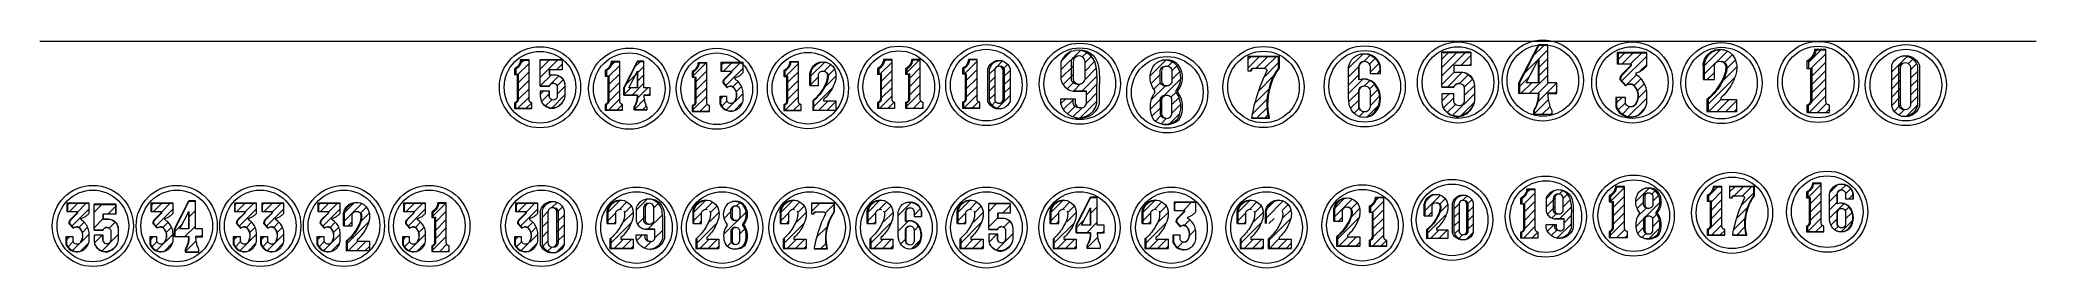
# Model space of a CAD drawing. Header units: centimetres. Extents: x 31 to 5445, y 74 to 2139.
# Drawn here: x 2183.9 to 2570.7, y 74.3 to 118.5 of the extents above; entities that cross this region are included whole.
import ezdxf

# ---------------------------------------------------------------- set-up
doc = ezdxf.new("R2010")
doc.units = ezdxf.units.CM
doc.header["$MEASUREMENT"] = 0
pattern_1 = [(45, (1780.7028, 655.6719), (-0.8148213, 0.8148213), [])]
pattern_2 = [(45, (1780.7028, 655.6719), (-0.8148213, 0.8148213), [])]

msp = doc.modelspace()

# ---------------------------------------------------------------- hatches: boundary and pattern name
at = {"lineweight": 20}
h = msp.add_hatch(dxfattribs=at)
h.set_pattern_fill('ANSI31', color=256, scale=9.218651)
h.set_pattern_definition(pattern_2)
h.paths.add_polyline_path([(2388.74, 109.96), (2388.75, 110.14), (2388.76, 110.57), (2388.76, 111), (2388.75, 111.43), (2388.74, 111.86), (2388.7, 112.36), (2388.65, 112.83), (2388.57, 113.3), (2388.47, 113.76), (2388.36, 114.22), (2388.01, 114.88), (2387.54, 115.45), (2386.96, 115.91), (2386.31, 116.26), (2385.61, 116.48), (2384.87, 116.55), (2384.43, 116.5), (2383.82, 116.32), (2383.16, 115.97), (2382.59, 115.5), (2382.11, 114.92), (2381.76, 114.26), (2381.76, 110.83), (2381.84, 110.52), (2381.96, 110.22), (2382.12, 109.94), (2382.3, 109.68), (2382.51, 109.44), (2382.75, 109.22), (2383.01, 109.03), (2383.29, 108.88), (2383.59, 108.75), (2383.9, 108.66), (2384.21, 108.61), (2384.26, 108.61), (2386.26, 108.61), (2386.68, 108.59), (2386.68, 106.15), (2386.59, 105.93), (2386.45, 105.74), (2386.27, 105.58), (2386.07, 105.46), (2385.84, 105.39), (2385.61, 105.37), (2385.37, 105.39), (2384.96, 105.44), (2384.74, 105.51), (2384.54, 105.63), (2384.36, 105.78), (2384.23, 105.97), (2384.13, 106.19), (2384.13, 107.13), (2381.76, 107.13), (2381.76, 106.15), (2382.07, 105.37), (2382.53, 104.68), (2383.14, 104.1), (2383.85, 103.67), (2384.55, 103.43), (2385.06, 103.38), (2385.88, 103.47), (2386.67, 103.73), (2387.37, 104.16), (2387.97, 104.73), (2388.43, 105.42), (2388.74, 106.19)])
h.paths.add_polyline_path([(2386.19, 110.38), (2386, 110.2), (2385.78, 110.07), (2385.54, 109.99), (2385.28, 109.96), (2385.02, 109.99), (2384.78, 110.07), (2384.56, 110.2), (2384.37, 110.38), (2384.22, 110.59), (2384.12, 110.83), (2384.12, 114.26), (2384.16, 114.56), (2384.28, 114.84), (2384.46, 115.08), (2384.7, 115.26), (2384.98, 115.38), (2385.28, 115.42), (2385.58, 115.38), (2385.86, 115.26), (2386.1, 115.08), (2386.28, 114.84), (2386.4, 114.56), (2386.43, 114.26), (2386.43, 110.83), (2386.34, 110.59)], flags=16)
h = msp.add_hatch(dxfattribs=at)
h.set_pattern_fill('ANSI31', color=256, scale=9.218651)
h.set_pattern_definition(pattern_2)
h.paths.add_polyline_path([(2461.25, 111.28), (2461.01, 111.53), (2460.75, 111.76), (2460.46, 111.94), (2460.16, 112.1), (2459.89, 112.19), (2459.58, 112.25), (2459.21, 112.28), (2457.85, 112.28), (2457.85, 113.59), (2461.14, 113.59), (2461.14, 116.11), (2455.54, 116.11), (2455.54, 109.36), (2457.85, 109.36), (2457.94, 109.56), (2458.07, 109.74), (2458.23, 109.89), (2458.43, 110), (2458.64, 110.07), (2458.88, 110.09), (2459.12, 110.07), (2459.33, 110), (2459.53, 109.89), (2459.69, 109.74), (2459.82, 109.56), (2459.91, 109.35), (2459.91, 106.77), (2459.88, 106.51), (2459.78, 106.27), (2459.62, 106.06), (2459.41, 105.89), (2459.16, 105.79), (2458.9, 105.76), (2458.64, 105.79), (2458.39, 105.89), (2458.16, 106.07), (2457.99, 106.3), (2457.89, 106.54), (2457.85, 106.8), (2457.85, 108.06), (2455.54, 108.06), (2455.54, 106.77), (2455.56, 106.36), (2455.65, 105.95), (2455.77, 105.59), (2455.96, 105.22), (2456.19, 104.88), (2456.47, 104.58), (2456.78, 104.31), (2457.13, 104.08), (2457.51, 103.91), (2457.9, 103.79), (2458.31, 103.72), (2458.73, 103.7), (2459.11, 103.78), (2459.49, 103.89), (2459.85, 104.05), (2460.19, 104.24), (2460.51, 104.47), (2460.81, 104.73), (2461.07, 105.03), (2461.31, 105.34), (2461.5, 105.68), (2461.66, 106.04), (2461.79, 106.42), (2461.87, 106.8), (2461.87, 109.36), (2461.87, 109.7), (2461.82, 110.04), (2461.74, 110.38), (2461.61, 110.7), (2461.45, 111)])
h = msp.add_hatch(dxfattribs=at)
h.set_pattern_fill('ANSI31', color=256, scale=9.218651)
h.set_pattern_definition([(45, (1780.3976, 656.1894), (-0.8148213, 0.8148213), [])])
h.paths.add_polyline_path([(2476.06, 117.52), (2474.32, 117.52), (2470.58, 110.24), (2470.58, 108.2), (2474.32, 108.2), (2474.32, 107.89), (2474.31, 107.63), (2474.29, 107.37), (2474.26, 107.11), (2474.22, 106.85), (2474.16, 106.6), (2474.09, 106.34), (2474.01, 106.1), (2473.92, 105.85), (2473.81, 105.61), (2473.7, 105.38), (2473.57, 105.15), (2473.43, 104.93), (2473.43, 104.14), (2476.85, 104.14), (2476.85, 104.87), (2476.73, 105.12), (2476.61, 105.39), (2476.51, 105.65), (2476.42, 105.92), (2476.33, 106.2), (2476.26, 106.47), (2476.2, 106.75), (2476.15, 107.03), (2476.11, 107.31), (2476.08, 107.6), (2476.06, 107.88), (2476.06, 108.2), (2477.85, 108.2), (2477.85, 110.23), (2476.06, 110.23)])
h.paths.add_polyline_path([(2474.27, 114.8), (2474.32, 114.77), (2474.32, 110.24), (2474.27, 110.23), (2471.88, 110.23)], flags=16)
h = msp.add_hatch(dxfattribs=at)
h.set_pattern_fill('ANSI31', color=256, scale=9.218651)
h.set_pattern_definition(pattern_1)
h.paths.add_polyline_path([(2495.26, 116.05), (2489.69, 116.05), (2489.69, 113.9), (2492.12, 113.9), (2492.25, 113.86), (2492.25, 113.49), (2490.53, 111.76), (2490.43, 111.64), (2490.38, 111.57), (2490.34, 111.5), (2490.3, 111.43), (2490.27, 111.35), (2490.24, 111.27), (2490.22, 111.19), (2490.21, 111.11), (2490.19, 110.95), (2490.19, 110.87), (2491.2, 109.69), (2491.24, 109.72), (2491.36, 109.82), (2491.5, 109.89), (2491.65, 109.94), (2491.8, 109.97), (2491.95, 109.98), (2492.09, 109.99), (2492.24, 109.97), (2492.39, 109.94), (2492.54, 109.89), (2492.67, 109.82), (2492.8, 109.73), (2492.91, 109.62), (2493.1, 109.39), (2493.26, 109.14), (2493.39, 108.88), (2493.5, 108.6), (2493.58, 108.31), (2493.63, 108.02), (2493.64, 107.72), (2493.63, 107.42), (2493.58, 107.13), (2493.51, 106.84), (2493.4, 106.56), (2493.27, 106.3), (2493.18, 106.1), (2493.04, 105.93), (2492.88, 105.79), (2492.69, 105.68), (2492.56, 105.64), (2492.35, 105.57), (2492.13, 105.55), (2491.91, 105.57), (2491.7, 105.64), (2491.51, 105.74), (2491.34, 105.89), (2491.21, 106.06), (2491.11, 106.26), (2491.11, 107.37), (2489.42, 107.37), (2489.42, 105.57), (2489.54, 105.29), (2489.69, 105.02), (2489.87, 104.77), (2490.07, 104.54), (2490.29, 104.33), (2490.53, 104.15), (2490.79, 103.99), (2491.07, 103.85), (2491.36, 103.75), (2491.65, 103.68), (2491.96, 103.64), (2492.26, 103.63), (2492.63, 103.66), (2492.99, 103.73), (2493.34, 103.84), (2493.6, 103.96), (2493.88, 104.13), (2494.17, 104.35), (2494.44, 104.61), (2494.68, 104.9), (2494.88, 105.21), (2495.05, 105.55), (2495.17, 105.9), (2495.26, 106.26), (2495.26, 108.15), (2495.24, 108.51), (2495.19, 108.87), (2495.12, 109.22), (2495.01, 109.57), (2494.87, 109.91), (2494.71, 110.23), (2494.52, 110.54), (2494.3, 110.83), (2494.06, 111.1), (2493.79, 111.35), (2493.51, 111.58), (2493.21, 111.78), (2493.21, 112.15), (2493.41, 112.21), (2493.6, 112.29), (2493.79, 112.37), (2493.98, 112.47), (2494.16, 112.57), (2494.33, 112.68), (2494.5, 112.8), (2494.67, 112.93), (2494.83, 113.07), (2494.98, 113.22), (2495.12, 113.37), (2495.26, 113.53)])
h = msp.add_hatch(dxfattribs=at)
h.set_pattern_fill('ANSI31', color=256, scale=9.218651)
h.set_pattern_definition(pattern_1)
h.paths.add_polyline_path([(2512.66, 106.95), (2509.62, 106.95), (2509.62, 107.3), (2509.93, 107.6), (2510.23, 107.91), (2510.51, 108.23), (2510.79, 108.56), (2511.04, 108.9), (2511.29, 109.26), (2511.52, 109.62), (2511.73, 109.99), (2511.93, 110.37), (2512.11, 110.76), (2512.27, 111.16), (2512.33, 111.31), (2512.42, 111.56), (2512.5, 111.81), (2512.57, 112.07), (2512.63, 112.33), (2512.67, 112.59), (2512.69, 112.85), (2512.71, 113.12), (2512.7, 113.38), (2512.69, 113.64), (2512.66, 113.91), (2512.41, 114.8), (2511.91, 115.59), (2511.2, 116.21), (2510.44, 116.56), (2509.65, 116.67), (2508.73, 116.54), (2507.89, 116.15), (2507.2, 115.55), (2506.7, 114.77), (2506.45, 113.88), (2506.46, 112.95), (2506.46, 110.83), (2508.36, 110.83), (2508.36, 113.62), (2508.54, 113.96), (2508.79, 114.2), (2509.09, 114.35), (2509.43, 114.41), (2509.65, 114.37), (2509.77, 114.35), (2509.78, 114.35), (2509.98, 114.32), (2510.29, 114.17), (2510.53, 113.93), (2510.69, 113.63), (2510.75, 113.29), (2510.75, 113.08), (2510.74, 112.86), (2510.72, 112.65), (2510.69, 112.43), (2510.65, 112.22), (2510.6, 112.01), (2510.54, 111.81), (2510.47, 111.6), (2510.38, 111.4), (2510.29, 111.21), (2510.19, 110.98), (2509.99, 110.57), (2509.76, 110.17), (2509.52, 109.77), (2509.27, 109.39), (2509.01, 109.01), (2508.73, 108.64), (2508.43, 108.29), (2508.12, 107.94), (2507.81, 107.61), (2507.47, 107.29), (2507.13, 106.98), (2507.13, 104.63), (2512.66, 104.63)])
h = msp.add_hatch(dxfattribs=at)
h.set_pattern_fill('ANSI31', color=256, scale=9.218651)
h.set_pattern_definition([(45, (1780.7028, 655.6719), (-0.8148213, 0.8148213), [])])
h.paths.add_polyline_path([(2530.47, 105.92), (2530.38, 105.96), (2530.29, 106.02), (2530.22, 106.08), (2530.15, 106.15), (2530.09, 106.23), (2530.03, 106.32), (2529.99, 106.41), (2529.96, 106.51), (2529.95, 106.6), (2529.94, 106.7), (2529.94, 116.63), (2528.08, 116.63), (2528.05, 116.4), (2528, 116.17), (2527.94, 115.94), (2527.85, 115.73), (2527.75, 115.52), (2527.62, 115.32), (2527.48, 115.13), (2527.33, 114.96), (2527.16, 114.8), (2526.98, 114.65), (2526.78, 114.52), (2526.58, 114.41), (2526.58, 113.01), (2526.98, 113.01), (2527.29, 112.98), (2527.29, 106.74), (2527.28, 106.65), (2527.25, 106.55), (2527.22, 106.46), (2527.18, 106.37), (2527.13, 106.29), (2527.07, 106.21), (2527, 106.14), (2526.93, 106.08), (2526.85, 106.03), (2526.76, 105.98), (2526.67, 105.94), (2526.58, 105.92), (2526.58, 104.49), (2530.66, 104.49), (2530.66, 105.87), (2530.56, 105.89)])
h = msp.add_hatch(dxfattribs=at)
h.set_pattern_fill('ANSI31', color=256, scale=9.218651)
h.set_pattern_definition(pattern_2)
h.paths.add_polyline_path([(2279.1, 106.37), (2279.03, 106.4), (2278.97, 106.44), (2278.91, 106.49), (2278.86, 106.55), (2278.81, 106.61), (2278.77, 106.67), (2278.74, 106.74), (2278.72, 106.82), (2278.7, 106.89), (2278.7, 106.97), (2278.7, 114.61), (2277.26, 114.61), (2277.24, 114.43), (2277.21, 114.26), (2277.15, 114.08), (2277.09, 113.92), (2277.01, 113.76), (2276.91, 113.6), (2276.81, 113.46), (2276.69, 113.33), (2276.56, 113.2), (2276.41, 113.09), (2276.27, 112.99), (2276.11, 112.91), (2276.11, 111.82), (2276.42, 111.82), (2276.66, 111.81), (2276.66, 107), (2276.65, 106.93), (2276.63, 106.85), (2276.6, 106.78), (2276.57, 106.72), (2276.53, 106.65), (2276.49, 106.59), (2276.43, 106.54), (2276.38, 106.49), (2276.31, 106.45), (2276.25, 106.41), (2276.18, 106.39), (2276.11, 106.37), (2276.11, 105.27), (2279.25, 105.27), (2279.25, 106.33), (2279.18, 106.34)])
h = msp.add_hatch(dxfattribs=at)
h.set_pattern_fill('ANSI31', color=256, scale=9.218651)
h.set_pattern_definition(pattern_2)
h.paths.add_polyline_path([(2285.17, 111.02), (2285, 111.21), (2284.8, 111.38), (2284.58, 111.52), (2284.35, 111.63), (2284.15, 111.7), (2283.92, 111.75), (2283.64, 111.77), (2282.62, 111.77), (2282.62, 112.76), (2285.09, 112.76), (2285.09, 114.66), (2280.87, 114.66), (2280.87, 109.57), (2282.62, 109.57), (2282.68, 109.73), (2282.78, 109.86), (2282.91, 109.97), (2283.05, 110.05), (2283.21, 110.11), (2283.39, 110.13), (2283.57, 110.11), (2283.73, 110.05), (2283.88, 109.97), (2284, 109.86), (2284.1, 109.72), (2284.17, 109.57), (2284.17, 107.63), (2284.14, 107.43), (2284.07, 107.24), (2283.95, 107.09), (2283.79, 106.96), (2283.6, 106.89), (2283.41, 106.86), (2283.21, 106.89), (2283.03, 106.96), (2282.85, 107.1), (2282.72, 107.27), (2282.64, 107.45), (2282.62, 107.65), (2282.62, 108.6), (2280.87, 108.6), (2280.87, 107.63), (2280.9, 107.31), (2280.96, 107), (2281.05, 106.74), (2281.19, 106.46), (2281.37, 106.2), (2281.58, 105.97), (2281.81, 105.77), (2282.08, 105.6), (2282.36, 105.47), (2282.66, 105.38), (2282.96, 105.32), (2283.28, 105.31), (2283.57, 105.37), (2283.85, 105.46), (2284.12, 105.58), (2284.38, 105.72), (2284.62, 105.89), (2284.84, 106.09), (2285.04, 106.31), (2285.22, 106.55), (2285.37, 106.81), (2285.49, 107.08), (2285.58, 107.36), (2285.64, 107.65), (2285.64, 109.57), (2285.64, 109.83), (2285.61, 110.09), (2285.54, 110.34), (2285.45, 110.58), (2285.32, 110.81)])
h = msp.add_hatch(dxfattribs=at)
h.set_pattern_fill('ANSI31', color=256, scale=9.218651)
h.set_pattern_definition(pattern_2)
h.paths.add_polyline_path([(2296.67, 106.06), (2296.6, 106.09), (2296.54, 106.13), (2296.48, 106.18), (2296.42, 106.24), (2296.38, 106.3), (2296.34, 106.37), (2296.31, 106.44), (2296.28, 106.51), (2296.27, 106.59), (2296.27, 106.66), (2296.27, 114.3), (2294.83, 114.3), (2294.81, 114.12), (2294.77, 113.95), (2294.72, 113.78), (2294.66, 113.61), (2294.58, 113.45), (2294.48, 113.3), (2294.37, 113.15), (2294.25, 113.02), (2294.12, 112.89), (2293.98, 112.78), (2293.83, 112.68), (2293.68, 112.6), (2293.68, 111.51), (2293.99, 111.51), (2294.23, 111.5), (2294.23, 106.69), (2294.22, 106.62), (2294.2, 106.55), (2294.17, 106.48), (2294.14, 106.41), (2294.1, 106.34), (2294.05, 106.28), (2294, 106.23), (2293.95, 106.18), (2293.88, 106.14), (2293.82, 106.11), (2293.75, 106.08), (2293.68, 106.06), (2293.68, 104.96), (2296.82, 104.96), (2296.82, 106.02), (2296.75, 106.04)])
h = msp.add_hatch(dxfattribs=at)
h.set_pattern_fill('ANSI31', color=256, scale=9.218651)
h.set_pattern_definition(pattern_1)
h.paths.add_polyline_path([(2300.95, 114.35), (2299.73, 114.35), (2297.12, 109.27), (2297.12, 107.84), (2299.73, 107.84), (2299.73, 107.63), (2299.73, 107.44), (2299.71, 107.26), (2299.69, 107.08), (2299.66, 106.9), (2299.62, 106.72), (2299.57, 106.54), (2299.52, 106.37), (2299.45, 106.2), (2299.38, 106.03), (2299.3, 105.87), (2299.21, 105.71), (2299.11, 105.55), (2299.11, 105), (2301.5, 105), (2301.5, 105.51), (2301.41, 105.69), (2301.33, 105.87), (2301.26, 106.06), (2301.2, 106.25), (2301.14, 106.44), (2301.09, 106.63), (2301.05, 106.83), (2301.01, 107.02), (2300.98, 107.22), (2300.96, 107.42), (2300.95, 107.62), (2300.95, 107.84), (2302.19, 107.84), (2302.19, 109.26), (2300.95, 109.26)])
h.paths.add_polyline_path([(2299.7, 112.45), (2299.73, 112.43), (2299.73, 109.27), (2299.7, 109.26), (2298.03, 109.26)], flags=16)
h = msp.add_hatch(dxfattribs=at)
h.set_pattern_fill('ANSI31', color=256, scale=9.218651)
h.set_pattern_definition(pattern_2)
h.paths.add_polyline_path([(2313.53, 105.83), (2313.46, 105.86), (2313.39, 105.9), (2313.33, 105.95), (2313.28, 106), (2313.23, 106.07), (2313.19, 106.13), (2313.16, 106.2), (2313.14, 106.28), (2313.12, 106.35), (2313.12, 106.43), (2313.12, 114.07), (2311.68, 114.07), (2311.66, 113.89), (2311.63, 113.72), (2311.58, 113.54), (2311.51, 113.38), (2311.43, 113.22), (2311.33, 113.06), (2311.23, 112.92), (2311.11, 112.78), (2310.98, 112.66), (2310.84, 112.55), (2310.69, 112.45), (2310.53, 112.36), (2310.53, 111.28), (2310.84, 111.28), (2311.08, 111.26), (2311.08, 106.46), (2311.07, 106.39), (2311.05, 106.31), (2311.03, 106.24), (2310.99, 106.17), (2310.95, 106.11), (2310.91, 106.05), (2310.86, 106), (2310.8, 105.95), (2310.74, 105.91), (2310.67, 105.87), (2310.6, 105.84), (2310.53, 105.82), (2310.53, 104.72), (2313.67, 104.72), (2313.67, 105.79), (2313.6, 105.8)])
h = msp.add_hatch(dxfattribs=at)
h.set_pattern_fill('ANSI31', color=256, scale=9.218651)
h.set_pattern_definition(pattern_2)
h.paths.add_polyline_path([(2320.16, 114.12), (2315.97, 114.12), (2315.97, 112.5), (2317.8, 112.5), (2317.9, 112.47), (2317.9, 112.19), (2316.61, 110.89), (2316.52, 110.8), (2316.49, 110.75), (2316.46, 110.69), (2316.43, 110.64), (2316.41, 110.58), (2316.39, 110.52), (2316.37, 110.46), (2316.36, 110.4), (2316.35, 110.28), (2316.35, 110.22), (2317.11, 109.33), (2317.13, 109.36), (2317.23, 109.43), (2317.33, 109.48), (2317.44, 109.52), (2317.56, 109.55), (2317.67, 109.55), (2317.77, 109.55), (2317.89, 109.55), (2318, 109.52), (2318.11, 109.48), (2318.21, 109.43), (2318.31, 109.36), (2318.39, 109.28), (2318.53, 109.11), (2318.65, 108.92), (2318.76, 108.72), (2318.84, 108.51), (2318.9, 108.3), (2318.93, 108.07), (2318.94, 107.85), (2318.93, 107.63), (2318.9, 107.41), (2318.84, 107.19), (2318.76, 106.98), (2318.66, 106.78), (2318.59, 106.63), (2318.49, 106.5), (2318.37, 106.39), (2318.22, 106.31), (2318.13, 106.28), (2317.97, 106.23), (2317.8, 106.22), (2317.64, 106.23), (2317.48, 106.28), (2317.34, 106.36), (2317.21, 106.47), (2317.11, 106.6), (2317.04, 106.75), (2317.04, 107.59), (2315.77, 107.59), (2315.77, 106.23), (2315.86, 106.02), (2315.97, 105.82), (2316.1, 105.63), (2316.25, 105.46), (2316.42, 105.3), (2316.6, 105.16), (2316.8, 105.04), (2317.01, 104.94), (2317.22, 104.87), (2317.45, 104.81), (2317.67, 104.78), (2317.9, 104.77), (2318.18, 104.79), (2318.45, 104.85), (2318.72, 104.93), (2318.91, 105.02), (2319.12, 105.15), (2319.34, 105.32), (2319.54, 105.51), (2319.72, 105.73), (2319.87, 105.97), (2320, 106.22), (2320.09, 106.48), (2320.16, 106.75), (2320.16, 108.17), (2320.15, 108.44), (2320.11, 108.72), (2320.05, 108.98), (2319.97, 109.24), (2319.87, 109.5), (2319.74, 109.74), (2319.6, 109.97), (2319.44, 110.19), (2319.26, 110.39), (2319.06, 110.58), (2318.84, 110.75), (2318.62, 110.9), (2318.62, 111.18), (2318.76, 111.23), (2318.91, 111.29), (2319.05, 111.35), (2319.19, 111.42), (2319.33, 111.5), (2319.46, 111.58), (2319.59, 111.68), (2319.72, 111.77), (2319.83, 111.88), (2319.95, 111.98), (2320.05, 112.1), (2320.16, 112.22)])
h = msp.add_hatch(dxfattribs=at)
h.set_pattern_fill('ANSI31', color=256, scale=9.218651)
h.set_pattern_definition(pattern_2)
h.paths.add_polyline_path([(2331.28, 106.01), (2331.21, 106.05), (2331.15, 106.09), (2331.09, 106.14), (2331.03, 106.19), (2330.99, 106.25), (2330.95, 106.32), (2330.92, 106.39), (2330.9, 106.46), (2330.88, 106.54), (2330.88, 106.62), (2330.88, 114.26), (2329.44, 114.26), (2329.42, 114.08), (2329.39, 113.9), (2329.33, 113.73), (2329.27, 113.56), (2329.19, 113.4), (2329.09, 113.25), (2328.99, 113.11), (2328.87, 112.97), (2328.74, 112.85), (2328.59, 112.74), (2328.44, 112.64), (2328.29, 112.55), (2328.29, 111.47), (2328.6, 111.47), (2328.84, 111.45), (2328.84, 106.65), (2328.83, 106.57), (2328.81, 106.5), (2328.78, 106.43), (2328.75, 106.36), (2328.71, 106.3), (2328.67, 106.24), (2328.61, 106.19), (2328.56, 106.14), (2328.49, 106.1), (2328.43, 106.06), (2328.36, 106.03), (2328.29, 106.01), (2328.29, 104.91), (2331.43, 104.91), (2331.43, 105.97), (2331.36, 105.99)])
h = msp.add_hatch(dxfattribs=at)
h.set_pattern_fill('ANSI31', color=256, scale=9.218651)
h.set_pattern_definition(pattern_2)
h.paths.add_polyline_path([(2338.14, 106.71), (2335.78, 106.71), (2335.78, 106.99), (2336.02, 107.21), (2336.25, 107.45), (2336.47, 107.7), (2336.68, 107.96), (2336.88, 108.23), (2337.07, 108.5), (2337.25, 108.78), (2337.41, 109.07), (2337.57, 109.37), (2337.71, 109.67), (2337.84, 109.98), (2337.88, 110.09), (2337.95, 110.29), (2338.02, 110.48), (2338.07, 110.68), (2338.11, 110.88), (2338.14, 111.09), (2338.16, 111.29), (2338.17, 111.5), (2338.17, 111.7), (2338.16, 111.91), (2338.14, 112.11), (2337.94, 112.81), (2337.55, 113.42), (2337.01, 113.9), (2336.42, 114.17), (2335.8, 114.26), (2335.09, 114.15), (2334.44, 113.86), (2333.9, 113.38), (2333.51, 112.78), (2333.32, 112.09), (2333.32, 111.37), (2333.32, 109.72), (2334.8, 109.72), (2334.8, 111.89), (2334.94, 112.15), (2335.13, 112.34), (2335.37, 112.46), (2335.63, 112.5), (2335.8, 112.47), (2335.9, 112.46), (2335.9, 112.46), (2336.06, 112.43), (2336.3, 112.31), (2336.48, 112.13), (2336.61, 111.89), (2336.66, 111.63), (2336.66, 111.47), (2336.65, 111.3), (2336.63, 111.13), (2336.61, 110.97), (2336.58, 110.8), (2336.54, 110.64), (2336.49, 110.48), (2336.43, 110.32), (2336.37, 110.17), (2336.3, 110.02), (2336.22, 109.84), (2336.06, 109.52), (2335.89, 109.21), (2335.7, 108.9), (2335.51, 108.6), (2335.3, 108.31), (2335.08, 108.03), (2334.85, 107.75), (2334.62, 107.48), (2334.37, 107.22), (2334.11, 106.98), (2333.84, 106.74), (2333.84, 104.91), (2338.14, 104.91)])
h = msp.add_hatch(dxfattribs=at)
h.set_pattern_fill('ANSI31', color=256, scale=9.218651)
h.set_pattern_definition(pattern_2)
h.paths.add_polyline_path([(2349.45, 106.43), (2349.38, 106.46), (2349.32, 106.5), (2349.26, 106.55), (2349.2, 106.61), (2349.15, 106.67), (2349.12, 106.74), (2349.08, 106.81), (2349.06, 106.88), (2349.05, 106.96), (2349.04, 107.03), (2349.04, 114.67), (2347.61, 114.67), (2347.59, 114.49), (2347.55, 114.32), (2347.5, 114.15), (2347.43, 113.98), (2347.35, 113.82), (2347.26, 113.66), (2347.15, 113.52), (2347.03, 113.39), (2346.9, 113.26), (2346.76, 113.15), (2346.61, 113.05), (2346.45, 112.97), (2346.45, 111.88), (2346.77, 111.88), (2347, 111.87), (2347, 107.06), (2346.99, 106.99), (2346.98, 106.92), (2346.95, 106.84), (2346.92, 106.78), (2346.88, 106.71), (2346.83, 106.65), (2346.78, 106.6), (2346.72, 106.55), (2346.66, 106.51), (2346.59, 106.47), (2346.53, 106.45), (2346.45, 106.43), (2346.45, 105.33), (2349.6, 105.33), (2349.6, 106.39), (2349.52, 106.41)])
h = msp.add_hatch(dxfattribs=at)
h.set_pattern_fill('ANSI31', color=256, scale=9.218651)
h.set_pattern_definition(pattern_2)
h.paths.add_polyline_path([(2354.91, 106.43), (2354.84, 106.46), (2354.78, 106.5), (2354.72, 106.55), (2354.67, 106.61), (2354.62, 106.67), (2354.58, 106.74), (2354.55, 106.81), (2354.53, 106.88), (2354.51, 106.96), (2354.51, 107.03), (2354.51, 114.67), (2353.07, 114.67), (2353.05, 114.49), (2353.02, 114.32), (2352.96, 114.15), (2352.9, 113.98), (2352.82, 113.82), (2352.72, 113.66), (2352.62, 113.52), (2352.5, 113.39), (2352.37, 113.26), (2352.23, 113.15), (2352.08, 113.05), (2351.92, 112.97), (2351.92, 111.88), (2352.23, 111.88), (2352.47, 111.87), (2352.47, 107.06), (2352.46, 106.99), (2352.44, 106.92), (2352.41, 106.84), (2352.38, 106.78), (2352.34, 106.71), (2352.3, 106.65), (2352.24, 106.6), (2352.19, 106.55), (2352.13, 106.51), (2352.06, 106.47), (2351.99, 106.45), (2351.92, 106.43), (2351.92, 105.33), (2355.06, 105.33), (2355.06, 106.39), (2354.99, 106.41)])
h = msp.add_hatch(dxfattribs=at)
h.set_pattern_fill('ANSI31', color=256, scale=9.218651)
h.set_pattern_definition(pattern_2)
h.paths.add_polyline_path([(2365.91, 106.48), (2365.84, 106.51), (2365.78, 106.55), (2365.72, 106.6), (2365.67, 106.65), (2365.62, 106.72), (2365.58, 106.78), (2365.55, 106.85), (2365.53, 106.93), (2365.51, 107), (2365.51, 107.08), (2365.51, 114.72), (2364.07, 114.72), (2364.05, 114.54), (2364.02, 114.36), (2363.96, 114.19), (2363.9, 114.03), (2363.82, 113.86), (2363.72, 113.71), (2363.62, 113.57), (2363.5, 113.43), (2363.37, 113.31), (2363.22, 113.2), (2363.07, 113.1), (2362.92, 113.01), (2362.92, 111.93), (2363.23, 111.93), (2363.47, 111.91), (2363.47, 107.11), (2363.46, 107.03), (2363.44, 106.96), (2363.41, 106.89), (2363.38, 106.82), (2363.34, 106.76), (2363.3, 106.7), (2363.24, 106.65), (2363.19, 106.6), (2363.12, 106.56), (2363.06, 106.52), (2362.99, 106.49), (2362.92, 106.47), (2362.92, 105.37), (2366.06, 105.37), (2366.06, 106.44), (2365.99, 106.45)])
h = msp.add_hatch(dxfattribs=at)
h.set_pattern_fill('ANSI31', color=256, scale=9.218651)
h.set_pattern_definition(pattern_2)
h.paths.add_polyline_path([(2367.93, 112.88), (2367.93, 106.66), (2368.13, 106.25), (2368.41, 105.89), (2368.76, 105.59), (2369.15, 105.37), (2369.59, 105.23), (2370.04, 105.19), (2370.29, 105.21), (2370.65, 105.32), (2371.05, 105.55), (2371.4, 105.85), (2371.68, 106.21), (2371.89, 106.62), (2371.89, 112.91), (2371.72, 113.37), (2371.45, 113.77), (2371.1, 114.11), (2370.69, 114.37), (2370.29, 114.51), (2370.04, 114.53), (2369.57, 114.48), (2369.11, 114.32), (2368.7, 114.07), (2368.36, 113.74), (2368.1, 113.33)])
h.paths.add_polyline_path([(2370.57, 106.69), (2369.87, 106.15), (2369.01, 106.51), (2368.93, 107.08), (2368.93, 113), (2369.63, 113.54), (2369.95, 113.4), (2370.32, 113.36), (2370.57, 112.75)], flags=16)
h = msp.add_hatch(dxfattribs=at)
h.set_pattern_fill('ANSI31', color=256, scale=9.218651)
h.set_pattern_definition([(45, (1779.9979, 654.4427), (-0.8148213, 0.8148213), [])])
h.paths.add_polyline_path([(2404.07, 108.72), (2404.13, 108.79), (2404.43, 109.22), (2404.67, 109.68), (2404.85, 110.18), (2404.95, 110.69), (2404.99, 111.21), (2404.95, 111.74), (2404.85, 112.25), (2404.67, 112.75), (2404.43, 113.21), (2404.13, 113.64), (2403.78, 114.03), (2403.19, 114.36), (2402.54, 114.56), (2401.87, 114.63), (2401.36, 114.58), (2400.84, 114.41), (2400.25, 114.08), (2399.89, 113.69), (2399.59, 113.26), (2399.34, 112.79), (2399.17, 112.29), (2399.06, 111.77), (2399.02, 111.24), (2399.06, 110.71), (2399.17, 110.19), (2399.34, 109.69), (2399.59, 109.22), (2399.89, 108.79), (2399.95, 108.72), (2399.95, 108.4), (2399.67, 107.98), (2399.44, 107.52), (2399.26, 107.05), (2399.13, 106.56), (2399.05, 106.06), (2399.02, 105.55), (2399.05, 105.05), (2399.13, 104.54), (2399.26, 104.05), (2399.44, 103.58), (2399.67, 103.13), (2400.02, 102.83), (2400.41, 102.58), (2400.83, 102.38), (2401.23, 102.25), (2401.42, 102.21), (2401.87, 102.19), (2402.33, 102.21), (2402.77, 102.3), (2403.21, 102.44), (2403.62, 102.64), (2404, 102.89), (2404.35, 103.18), (2404.58, 103.63), (2404.75, 104.1), (2404.88, 104.58), (2404.96, 105.08), (2404.99, 105.58), (2404.96, 106.08), (2404.88, 106.58), (2404.75, 107.06), (2404.58, 107.53), (2404.35, 107.98), (2404.07, 108.4)])
h.paths.add_polyline_path([(2402.67, 107.67), (2402.86, 107.58), (2403.02, 107.45), (2403.16, 107.29), (2403.26, 107.11), (2403.26, 104.33), (2403.23, 104.07), (2403.13, 103.83), (2402.97, 103.62), (2402.76, 103.46), (2402.52, 103.36), (2402.26, 103.33), (2402, 103.36), (2401.7, 103.42), (2401.46, 103.51), (2401.26, 103.67), (2401.1, 103.88), (2401, 104.12), (2400.97, 104.37), (2400.97, 107.12), (2401.07, 107.3), (2401.21, 107.46), (2401.37, 107.59), (2401.55, 107.68), (2401.75, 107.74), (2401.96, 107.76), (2402.26, 107.75), (2402.47, 107.73)], flags=16)
h.paths.add_polyline_path([(2402.52, 109.66), (2402.26, 109.62), (2401.96, 109.61), (2401.7, 109.64), (2401.46, 109.74), (2401.26, 109.9), (2401.1, 110.11), (2401, 110.34), (2400.97, 110.6), (2400.97, 112.43), (2401, 112.69), (2401.1, 112.93), (2401.26, 113.13), (2401.46, 113.29), (2401.7, 113.39), (2402, 113.44), (2402.26, 113.47), (2402.52, 113.44), (2402.76, 113.34), (2402.97, 113.18), (2403.13, 112.97), (2403.23, 112.73), (2403.26, 112.47), (2403.26, 110.62), (2403.23, 110.36), (2403.13, 110.12), (2402.97, 109.91), (2402.76, 109.75)], flags=16)
h = msp.add_hatch(dxfattribs=at)
h.set_pattern_fill('ANSI31', color=256, scale=9.218651)
h.set_pattern_definition(pattern_2)
h.paths.add_polyline_path([(2421.74, 107.6), (2421.88, 108.43), (2422.07, 109.24), (2422.31, 110.05), (2422.61, 110.83), (2422.97, 111.58), (2423.38, 112.32), (2423.84, 113.02), (2423.84, 115.28), (2417.97, 115.28), (2417.97, 112.52), (2418.49, 112.52), (2418.49, 112.6), (2418.54, 112.73), (2418.61, 112.84), (2418.72, 112.93), (2418.84, 112.99), (2418.87, 113), (2418.81, 112.98), (2418.75, 112.95), (2418.69, 112.91), (2418.64, 112.86), (2418.59, 112.81), (2418.56, 112.76), (2418.53, 112.69), (2418.5, 112.63), (2418.49, 112.56), (2418.49, 112.52), (2418.67, 112.52), (2418.68, 112.63), (2418.72, 112.76), (2418.8, 112.87), (2418.9, 112.97), (2419.03, 113.03), (2419.13, 113.05), (2419.2, 113.05), (2421.17, 113.05), (2421.29, 113.03), (2421.42, 112.97), (2421.52, 112.87), (2421.6, 112.76), (2421.64, 112.63), (2421.64, 112.52), (2421.3, 111.8), (2420.96, 111.07), (2420.65, 110.33), (2420.36, 109.58), (2420.08, 108.82), (2419.82, 108.06), (2419.58, 107.29), (2419.36, 106.52), (2419.16, 105.74), (2418.98, 104.96), (2418.81, 104.17), (2418.68, 103.44), (2421.97, 103.44), (2421.8, 104.26), (2421.7, 105.09), (2421.66, 105.93), (2421.67, 106.77)])
h = msp.add_hatch(dxfattribs=at)
h.set_pattern_fill('ANSI31', color=256, scale=9.218651)
h.set_pattern_definition(pattern_2)
h.paths.add_polyline_path([(2442.58, 109.87), (2442.39, 110.08), (2442.17, 110.27), (2441.94, 110.45), (2441.69, 110.59), (2441.43, 110.72), (2441.15, 110.81), (2440.87, 110.88), (2440.59, 110.92), (2440.3, 110.93), (2440.1, 110.92), (2439.84, 110.88), (2439.56, 110.81), (2439.44, 110.8), (2439.44, 113.3), (2439.48, 113.57), (2439.58, 113.82), (2439.74, 114.03), (2439.96, 114.2), (2440.2, 114.3), (2440.33, 114.34), (2440.6, 114.38), (2440.87, 114.34), (2441.12, 114.24), (2441.33, 114.07), (2441.5, 113.86), (2441.6, 113.61), (2441.64, 113.34), (2441.64, 112.05), (2443.54, 112.05), (2443.54, 113.3), (2443.32, 113.99), (2442.96, 114.62), (2442.46, 115.14), (2441.86, 115.53), (2441.18, 115.78), (2440.47, 115.86), (2440.46, 115.86), (2439.74, 115.78), (2439.13, 115.56), (2438.57, 115.19), (2438.07, 114.66), (2437.7, 114.04), (2437.48, 113.34), (2437.48, 107.3), (2437.49, 107.05), (2437.51, 106.79), (2437.53, 106.53), (2437.57, 106.28), (2437.62, 106.02), (2437.69, 105.77), (2437.73, 105.62), (2437.98, 105.04), (2438.34, 104.53), (2438.8, 104.1), (2439.26, 103.83), (2439.81, 103.65), (2440.43, 103.58), (2441.04, 103.65), (2441.63, 103.84), (2442.17, 104.16), (2442.34, 104.31), (2442.58, 104.56), (2442.99, 105.15), (2443.29, 105.81), (2443.47, 106.5), (2443.54, 107.21), (2443.47, 107.93), (2443.29, 108.62), (2442.99, 109.27)])
h.paths.add_polyline_path([(2439.48, 108.85), (2439.58, 109.1), (2439.74, 109.31), (2439.96, 109.47), (2440.2, 109.57), (2440.47, 109.61), (2440.6, 109.61), (2440.87, 109.57), (2441.12, 109.47), (2441.33, 109.3), (2441.5, 109.09), (2441.6, 108.84), (2441.64, 108.57), (2441.64, 105.62), (2441.6, 105.35), (2441.5, 105.1), (2441.33, 104.88), (2441.12, 104.72), (2440.87, 104.61), (2440.6, 104.58), (2440.33, 104.61), (2440.2, 104.67), (2440.08, 104.72), (2439.96, 104.77), (2439.74, 104.93), (2439.58, 105.14), (2439.48, 105.39), (2439.44, 105.66), (2439.44, 108.58)], flags=16)
h = msp.add_hatch(dxfattribs=at)
h.set_pattern_fill('ANSI31', color=256, scale=9.218651, angle=180)
h.set_pattern_definition([(225, (1780.7028, 655.6719), (0.8148213, -0.8148213), [])])
h.paths.add_polyline_path([(2547.69, 105.74), (2547.69, 113.58), (2547.44, 114.1), (2547.09, 114.55), (2546.65, 114.92), (2546.15, 115.2), (2545.6, 115.37), (2545.03, 115.43), (2544.71, 115.4), (2544.27, 115.26), (2543.76, 114.98), (2543.32, 114.6), (2542.96, 114.14), (2542.71, 113.62), (2542.71, 105.7), (2542.92, 105.13), (2543.25, 104.61), (2543.69, 104.19), (2544.21, 103.87), (2544.72, 103.69), (2545.03, 103.66), (2545.63, 103.73), (2546.2, 103.92), (2546.72, 104.24), (2547.15, 104.66), (2547.48, 105.17)])
h.paths.add_polyline_path([(2544.36, 113.54), (2545.24, 114.21), (2546.33, 113.76), (2546.43, 113.04), (2546.43, 105.59), (2545.55, 104.91), (2545.14, 105.08), (2544.68, 105.13), (2544.36, 105.9)], flags=16)
h = msp.add_hatch(dxfattribs=at)
h.set_pattern_fill('ANSI31', color=256, scale=9.218651)
h.set_pattern_definition(pattern_2)
h.paths.add_polyline_path([(2474.06, 81.29), (2473.99, 81.32), (2473.93, 81.36), (2473.87, 81.41), (2473.81, 81.46), (2473.77, 81.52), (2473.73, 81.59), (2473.7, 81.66), (2473.67, 81.74), (2473.66, 81.81), (2473.66, 81.89), (2473.66, 89.53), (2472.22, 89.53), (2472.2, 89.35), (2472.16, 89.17), (2472.11, 89), (2472.05, 88.83), (2471.97, 88.67), (2471.87, 88.52), (2471.76, 88.38), (2471.64, 88.24), (2471.51, 88.12), (2471.37, 88.01), (2471.22, 87.91), (2471.07, 87.82), (2471.07, 86.74), (2471.38, 86.74), (2471.62, 86.72), (2471.62, 81.92), (2471.61, 81.84), (2471.59, 81.77), (2471.56, 81.7), (2471.53, 81.63), (2471.49, 81.57), (2471.44, 81.51), (2471.39, 81.46), (2471.34, 81.41), (2471.27, 81.37), (2471.21, 81.33), (2471.14, 81.3), (2471.07, 81.28), (2471.07, 80.18), (2474.21, 80.18), (2474.21, 81.25), (2474.14, 81.26)])
h = msp.add_hatch(dxfattribs=at)
h.set_pattern_fill('ANSI31', color=256, scale=9.218651)
h.set_pattern_definition(pattern_2)
h.paths.add_polyline_path([(2480.69, 84.79), (2480.7, 84.91), (2480.71, 85.22), (2480.71, 85.52), (2480.7, 85.83), (2480.69, 86.13), (2480.66, 86.49), (2480.63, 86.82), (2480.57, 87.16), (2480.5, 87.49), (2480.42, 87.81), (2480.17, 88.27), (2479.84, 88.68), (2479.43, 89.01), (2478.97, 89.26), (2478.47, 89.41), (2477.95, 89.46), (2477.63, 89.43), (2477.2, 89.3), (2476.74, 89.05), (2476.33, 88.72), (2475.99, 88.31), (2475.74, 87.84), (2475.74, 85.4), (2475.8, 85.18), (2475.89, 84.97), (2475.99, 84.77), (2476.12, 84.59), (2476.27, 84.41), (2476.44, 84.26), (2476.63, 84.13), (2476.83, 84.02), (2477.04, 83.93), (2477.26, 83.87), (2477.48, 83.83), (2477.52, 83.83), (2478.93, 83.83), (2479.24, 83.82), (2479.24, 82.08), (2479.17, 81.93), (2479.07, 81.79), (2478.94, 81.68), (2478.8, 81.59), (2478.64, 81.54), (2478.47, 81.53), (2478.3, 81.54), (2478.01, 81.58), (2477.86, 81.63), (2477.71, 81.71), (2477.59, 81.82), (2477.49, 81.96), (2477.42, 82.11), (2477.42, 82.77), (2475.74, 82.77), (2475.74, 82.08), (2475.96, 81.53), (2476.29, 81.04), (2476.72, 80.63), (2477.22, 80.32), (2477.72, 80.16), (2478.08, 80.12), (2478.67, 80.18), (2479.22, 80.37), (2479.72, 80.67), (2480.15, 81.08), (2480.48, 81.56), (2480.69, 82.11)])
h.paths.add_polyline_path([(2478.88, 85.08), (2478.75, 84.96), (2478.59, 84.86), (2478.42, 84.81), (2478.24, 84.79), (2478.06, 84.81), (2477.88, 84.86), (2477.72, 84.96), (2477.59, 85.08), (2477.49, 85.23), (2477.42, 85.4), (2477.42, 87.84), (2477.45, 88.05), (2477.53, 88.25), (2477.66, 88.42), (2477.83, 88.55), (2478.03, 88.63), (2478.24, 88.66), (2478.45, 88.63), (2478.65, 88.55), (2478.82, 88.42), (2478.95, 88.25), (2479.03, 88.05), (2479.06, 87.84), (2479.06, 85.4), (2478.99, 85.23)], flags=16)
h = msp.add_hatch(dxfattribs=at)
h.set_pattern_fill('ANSI31', color=256, scale=9.218651)
h.set_pattern_definition(pattern_2)
h.paths.add_polyline_path([(2491.37, 81.42), (2491.3, 81.46), (2491.23, 81.5), (2491.17, 81.55), (2491.11, 81.61), (2491.06, 81.67), (2491.02, 81.74), (2490.99, 81.82), (2490.96, 81.9), (2490.95, 81.97), (2490.94, 82.06), (2490.94, 90.08), (2489.44, 90.08), (2489.42, 89.89), (2489.38, 89.71), (2489.32, 89.52), (2489.25, 89.35), (2489.17, 89.18), (2489.07, 89.02), (2488.96, 88.87), (2488.83, 88.73), (2488.69, 88.6), (2488.55, 88.48), (2488.39, 88.38), (2488.22, 88.29), (2488.22, 87.15), (2488.55, 87.15), (2488.8, 87.13), (2488.8, 82.09), (2488.79, 82.01), (2488.77, 81.93), (2488.75, 81.86), (2488.71, 81.79), (2488.67, 81.72), (2488.62, 81.66), (2488.57, 81.6), (2488.51, 81.55), (2488.44, 81.51), (2488.37, 81.47), (2488.3, 81.44), (2488.22, 81.42), (2488.22, 80.26), (2491.53, 80.26), (2491.53, 81.38), (2491.45, 81.4)])
h = msp.add_hatch(dxfattribs=at)
h.set_pattern_fill('ANSI31', color=256, scale=9.218651)
h.set_pattern_definition(pattern_2)
h.paths.add_polyline_path([(2497.09, 85.15), (2497.14, 85.21), (2497.38, 85.54), (2497.56, 85.91), (2497.7, 86.3), (2497.79, 86.71), (2497.81, 87.12), (2497.79, 87.53), (2497.7, 87.93), (2497.56, 88.32), (2497.38, 88.69), (2497.14, 89.03), (2496.86, 89.33), (2496.4, 89.59), (2495.89, 89.75), (2495.36, 89.81), (2494.96, 89.77), (2494.55, 89.64), (2494.08, 89.37), (2493.8, 89.07), (2493.56, 88.73), (2493.37, 88.36), (2493.23, 87.96), (2493.14, 87.55), (2493.12, 87.14), (2493.14, 86.72), (2493.23, 86.31), (2493.37, 85.92), (2493.56, 85.55), (2493.8, 85.21), (2493.84, 85.16), (2493.84, 84.9), (2493.63, 84.57), (2493.44, 84.21), (2493.3, 83.84), (2493.2, 83.45), (2493.14, 83.06), (2493.12, 82.66), (2493.14, 82.26), (2493.2, 81.86), (2493.3, 81.48), (2493.44, 81.1), (2493.63, 80.75), (2493.9, 80.51), (2494.21, 80.32), (2494.53, 80.16), (2494.85, 80.06), (2495, 80.03), (2495.36, 80.01), (2495.72, 80.03), (2496.07, 80.1), (2496.41, 80.21), (2496.73, 80.36), (2497.03, 80.56), (2497.31, 80.79), (2497.49, 81.14), (2497.63, 81.51), (2497.73, 81.89), (2497.79, 82.28), (2497.81, 82.68), (2497.79, 83.07), (2497.73, 83.47), (2497.63, 83.85), (2497.49, 84.22), (2497.31, 84.57), (2497.09, 84.9)])
h.paths.add_polyline_path([(2495.99, 84.33), (2496.13, 84.25), (2496.26, 84.15), (2496.37, 84.02), (2496.45, 83.88), (2496.45, 81.69), (2496.43, 81.49), (2496.35, 81.3), (2496.22, 81.14), (2496.06, 81.01), (2495.87, 80.93), (2495.66, 80.91), (2495.46, 80.93), (2495.22, 80.97), (2495.04, 81.05), (2494.87, 81.18), (2494.75, 81.34), (2494.67, 81.53), (2494.65, 81.73), (2494.65, 83.89), (2494.73, 84.03), (2494.83, 84.16), (2494.96, 84.26), (2495.11, 84.33), (2495.26, 84.38), (2495.43, 84.4), (2495.66, 84.39), (2495.83, 84.37)], flags=16)
h.paths.add_polyline_path([(2495.87, 85.89), (2495.66, 85.86), (2495.43, 85.85), (2495.22, 85.88), (2495.04, 85.96), (2494.87, 86.08), (2494.75, 86.24), (2494.67, 86.43), (2494.65, 86.63), (2494.65, 88.08), (2494.67, 88.28), (2494.75, 88.47), (2494.87, 88.63), (2495.04, 88.75), (2495.22, 88.83), (2495.46, 88.87), (2495.66, 88.89), (2495.87, 88.87), (2496.06, 88.79), (2496.22, 88.66), (2496.35, 88.5), (2496.43, 88.31), (2496.45, 88.11), (2496.45, 86.65), (2496.43, 86.45), (2496.35, 86.26), (2496.22, 86.09), (2496.06, 85.97)], flags=16)
h = msp.add_hatch(dxfattribs=at)
h.set_pattern_fill('ANSI31', color=256, scale=9.218651)
h.set_pattern_definition(pattern_2)
h.paths.add_polyline_path([(2510.21, 81.84), (2510.14, 81.87), (2510.08, 81.91), (2510.02, 81.96), (2509.96, 82.02), (2509.92, 82.08), (2509.88, 82.15), (2509.85, 82.22), (2509.82, 82.29), (2509.81, 82.37), (2509.81, 82.44), (2509.81, 90.08), (2508.37, 90.08), (2508.35, 89.9), (2508.31, 89.73), (2508.26, 89.56), (2508.2, 89.39), (2508.12, 89.23), (2508.02, 89.08), (2507.91, 88.93), (2507.79, 88.8), (2507.66, 88.67), (2507.52, 88.56), (2507.37, 88.46), (2507.22, 88.38), (2507.22, 87.29), (2507.53, 87.29), (2507.77, 87.28), (2507.77, 82.47), (2507.76, 82.4), (2507.74, 82.33), (2507.71, 82.26), (2507.68, 82.19), (2507.64, 82.12), (2507.59, 82.06), (2507.54, 82.01), (2507.49, 81.96), (2507.42, 81.92), (2507.36, 81.89), (2507.29, 81.86), (2507.22, 81.84), (2507.22, 80.74), (2510.36, 80.74), (2510.36, 81.8), (2510.29, 81.82)])
h = msp.add_hatch(dxfattribs=at)
h.set_pattern_fill('ANSI31', color=256, scale=9.218651)
h.set_pattern_definition(pattern_2)
h.paths.add_polyline_path([(2514.27, 84.02), (2514.37, 84.67), (2514.52, 85.32), (2514.72, 85.95), (2514.95, 86.57), (2515.23, 87.17), (2515.56, 87.74), (2515.92, 88.3), (2515.92, 90.08), (2511.29, 90.08), (2511.29, 87.91), (2511.7, 87.91), (2511.7, 87.96), (2511.74, 88.07), (2511.8, 88.16), (2511.88, 88.23), (2511.98, 88.28), (2512, 88.28), (2511.95, 88.26), (2511.9, 88.24), (2511.86, 88.21), (2511.82, 88.18), (2511.78, 88.13), (2511.75, 88.09), (2511.73, 88.04), (2511.71, 87.99), (2511.7, 87.94), (2511.7, 87.91), (2511.84, 87.91), (2511.85, 87.99), (2511.88, 88.09), (2511.94, 88.18), (2512.02, 88.26), (2512.12, 88.3), (2512.2, 88.32), (2512.26, 88.32), (2513.81, 88.32), (2513.91, 88.3), (2514.01, 88.25), (2514.09, 88.18), (2514.15, 88.09), (2514.18, 87.99), (2514.19, 87.91), (2513.91, 87.33), (2513.65, 86.76), (2513.41, 86.17), (2513.17, 85.58), (2512.95, 84.99), (2512.75, 84.38), (2512.56, 83.78), (2512.39, 83.17), (2512.23, 82.55), (2512.08, 81.94), (2511.96, 81.31), (2511.85, 80.74), (2514.44, 80.74), (2514.32, 81.39), (2514.23, 82.04), (2514.2, 82.7), (2514.21, 83.36)])
h = msp.add_hatch(dxfattribs=at)
h.set_pattern_fill('ANSI31', color=256, scale=9.218651)
h.set_pattern_definition(pattern_2)
h.paths.add_polyline_path([(2529.43, 82.47), (2529.36, 82.51), (2529.3, 82.55), (2529.24, 82.6), (2529.18, 82.65), (2529.14, 82.71), (2529.1, 82.78), (2529.07, 82.85), (2529.04, 82.92), (2529.03, 83), (2529.03, 83.08), (2529.03, 90.72), (2527.59, 90.72), (2527.57, 90.54), (2527.53, 90.36), (2527.48, 90.19), (2527.42, 90.02), (2527.34, 89.86), (2527.24, 89.71), (2527.13, 89.57), (2527.01, 89.43), (2526.88, 89.31), (2526.74, 89.2), (2526.59, 89.1), (2526.44, 89.01), (2526.44, 87.93), (2526.75, 87.93), (2526.99, 87.91), (2526.99, 83.11), (2526.98, 83.03), (2526.96, 82.96), (2526.93, 82.89), (2526.9, 82.82), (2526.86, 82.76), (2526.81, 82.7), (2526.76, 82.64), (2526.71, 82.6), (2526.64, 82.55), (2526.58, 82.52), (2526.51, 82.49), (2526.44, 82.47), (2526.44, 81.37), (2529.58, 81.37), (2529.58, 82.43), (2529.51, 82.45)])
h = msp.add_hatch(dxfattribs=at)
h.set_pattern_fill('ANSI31', color=256, scale=9.218651)
h.set_pattern_definition(pattern_2)
h.paths.add_polyline_path([(2534.49, 86.08), (2534.34, 86.24), (2534.18, 86.38), (2534, 86.51), (2533.81, 86.62), (2533.62, 86.72), (2533.41, 86.79), (2533.2, 86.84), (2532.98, 86.87), (2532.77, 86.88), (2532.62, 86.87), (2532.42, 86.84), (2532.21, 86.78), (2532.12, 86.78), (2532.12, 88.66), (2532.15, 88.86), (2532.23, 89.05), (2532.35, 89.21), (2532.51, 89.33), (2532.7, 89.41), (2532.79, 89.44), (2532.99, 89.47), (2533.2, 89.44), (2533.38, 89.37), (2533.55, 89.24), (2533.67, 89.08), (2533.75, 88.89), (2533.77, 88.69), (2533.77, 87.72), (2535.2, 87.72), (2535.2, 88.66), (2535.04, 89.18), (2534.77, 89.65), (2534.39, 90.04), (2533.94, 90.34), (2533.43, 90.53), (2532.9, 90.59), (2532.89, 90.59), (2532.35, 90.53), (2531.89, 90.36), (2531.47, 90.08), (2531.09, 89.69), (2530.81, 89.21), (2530.65, 88.69), (2530.65, 84.15), (2530.65, 83.95), (2530.67, 83.76), (2530.69, 83.57), (2530.72, 83.37), (2530.75, 83.18), (2530.8, 83), (2530.84, 82.88), (2531.02, 82.44), (2531.29, 82.06), (2531.64, 81.74), (2531.98, 81.53), (2532.4, 81.39), (2532.86, 81.35), (2533.33, 81.39), (2533.77, 81.54), (2534.17, 81.78), (2534.3, 81.9), (2534.49, 82.08), (2534.79, 82.53), (2535.02, 83.02), (2535.16, 83.54), (2535.2, 84.08), (2535.16, 84.62), (2535.02, 85.14), (2534.79, 85.63)])
h.paths.add_polyline_path([(2532.15, 85.31), (2532.23, 85.5), (2532.35, 85.66), (2532.51, 85.78), (2532.7, 85.86), (2532.9, 85.88), (2532.99, 85.88), (2533.2, 85.85), (2533.38, 85.78), (2533.55, 85.65), (2533.67, 85.49), (2533.75, 85.3), (2533.77, 85.1), (2533.77, 82.88), (2533.75, 82.68), (2533.67, 82.49), (2533.55, 82.33), (2533.38, 82.2), (2533.2, 82.12), (2532.99, 82.1), (2532.79, 82.12), (2532.7, 82.16), (2532.6, 82.2), (2532.51, 82.24), (2532.35, 82.36), (2532.23, 82.52), (2532.15, 82.71), (2532.12, 82.91), (2532.12, 85.11)], flags=16)
h = msp.add_hatch(dxfattribs=at)
h.set_pattern_fill('ANSI31', color=256, scale=9.218651)
h.set_pattern_definition([(45, (1654.0152, 628.4109), (-0.8148213, 0.8148213), [])])
h.paths.add_polyline_path([(2193.47, 86.86), (2189.28, 86.86), (2189.28, 85.24), (2191.11, 85.24), (2191.21, 85.21), (2191.21, 84.93), (2189.92, 83.63), (2189.84, 83.54), (2189.8, 83.48), (2189.77, 83.43), (2189.74, 83.38), (2189.72, 83.32), (2189.7, 83.26), (2189.68, 83.2), (2189.67, 83.14), (2189.66, 83.02), (2189.66, 82.96), (2190.42, 82.07), (2190.44, 82.1), (2190.54, 82.17), (2190.64, 82.22), (2190.75, 82.26), (2190.87, 82.29), (2190.98, 82.29), (2191.09, 82.29), (2191.2, 82.29), (2191.31, 82.26), (2191.42, 82.22), (2191.53, 82.17), (2191.62, 82.1), (2191.7, 82.02), (2191.84, 81.85), (2191.97, 81.66), (2192.07, 81.46), (2192.15, 81.25), (2192.21, 81.03), (2192.24, 80.81), (2192.26, 80.59), (2192.25, 80.37), (2192.21, 80.15), (2192.15, 79.93), (2192.08, 79.72), (2191.98, 79.52), (2191.9, 79.37), (2191.8, 79.24), (2191.68, 79.13), (2191.54, 79.05), (2191.44, 79.02), (2191.28, 78.97), (2191.12, 78.95), (2190.95, 78.97), (2190.79, 79.02), (2190.65, 79.1), (2190.52, 79.21), (2190.42, 79.34), (2190.35, 79.49), (2190.35, 80.33), (2189.08, 80.33), (2189.08, 78.97), (2189.17, 78.76), (2189.28, 78.56), (2189.42, 78.37), (2189.57, 78.2), (2189.73, 78.04), (2189.92, 77.9), (2190.11, 77.78), (2190.32, 77.68), (2190.54, 77.6), (2190.76, 77.55), (2190.99, 77.52), (2191.22, 77.51), (2191.49, 77.53), (2191.76, 77.59), (2192.03, 77.67), (2192.22, 77.76), (2192.43, 77.89), (2192.66, 78.06), (2192.86, 78.25), (2193.03, 78.47), (2193.19, 78.7), (2193.31, 78.96), (2193.41, 79.22), (2193.47, 79.49), (2193.47, 80.91), (2193.46, 81.18), (2193.42, 81.45), (2193.36, 81.72), (2193.28, 81.98), (2193.18, 82.24), (2193.06, 82.48), (2192.91, 82.71), (2192.75, 82.93), (2192.57, 83.13), (2192.37, 83.32), (2192.16, 83.49), (2191.93, 83.64), (2191.93, 83.92), (2192.08, 83.97), (2192.22, 84.03), (2192.37, 84.09), (2192.51, 84.16), (2192.64, 84.24), (2192.78, 84.32), (2192.9, 84.41), (2193.03, 84.51), (2193.15, 84.61), (2193.26, 84.72), (2193.37, 84.84), (2193.47, 84.96)])
h = msp.add_hatch(dxfattribs=at)
h.set_pattern_fill('ANSI31', color=256, scale=17)
h.set_pattern_definition([(45, (1188.401, 969.3725), (-1.502602, 1.502602), [])])
h.paths.add_polyline_path([(2198.64, 83.06), (2198.47, 83.25), (2198.28, 83.41), (2198.06, 83.55), (2197.84, 83.67), (2197.64, 83.73), (2197.41, 83.78), (2197.14, 83.8), (2196.14, 83.8), (2196.14, 84.77), (2198.56, 84.77), (2198.56, 86.63), (2194.43, 86.63), (2194.43, 81.65), (2196.14, 81.65), (2196.2, 81.8), (2196.3, 81.93), (2196.42, 82.04), (2196.56, 82.12), (2196.72, 82.17), (2196.89, 82.19), (2197.07, 82.17), (2197.23, 82.12), (2197.37, 82.04), (2197.5, 81.93), (2197.59, 81.79), (2197.66, 81.64), (2197.66, 79.74), (2197.63, 79.55), (2197.56, 79.36), (2197.44, 79.21), (2197.28, 79.09), (2197.1, 79.02), (2196.91, 78.99), (2196.72, 79.02), (2196.54, 79.09), (2196.37, 79.22), (2196.24, 79.39), (2196.16, 79.57), (2196.14, 79.76), (2196.14, 80.69), (2194.43, 80.69), (2194.43, 79.74), (2194.45, 79.43), (2194.51, 79.13), (2194.6, 78.87), (2194.74, 78.6), (2194.91, 78.34), (2195.12, 78.12), (2195.35, 77.92), (2195.61, 77.76), (2195.88, 77.63), (2196.18, 77.54), (2196.48, 77.48), (2196.78, 77.47), (2197.07, 77.53), (2197.35, 77.62), (2197.61, 77.73), (2197.87, 77.87), (2198.1, 78.04), (2198.32, 78.23), (2198.51, 78.45), (2198.69, 78.68), (2198.83, 78.94), (2198.95, 79.2), (2199.04, 79.48), (2199.1, 79.76), (2199.1, 81.65), (2199.1, 81.9), (2199.07, 82.15), (2199, 82.4), (2198.91, 82.63), (2198.79, 82.86)])
h = msp.add_hatch(dxfattribs=at)
h.set_pattern_fill('ANSI31', color=256, scale=9.218651)
h.set_pattern_definition([(45, (1670.2709, 628.4109), (-0.8148213, 0.8148213), [])])
h.paths.add_polyline_path([(2209.72, 86.86), (2205.54, 86.86), (2205.54, 85.24), (2207.37, 85.24), (2207.46, 85.21), (2207.46, 84.93), (2206.17, 83.63), (2206.09, 83.54), (2206.06, 83.48), (2206.03, 83.43), (2206, 83.38), (2205.97, 83.32), (2205.95, 83.26), (2205.94, 83.2), (2205.93, 83.14), (2205.92, 83.02), (2205.92, 82.96), (2206.68, 82.07), (2206.7, 82.1), (2206.8, 82.17), (2206.9, 82.22), (2207.01, 82.26), (2207.12, 82.29), (2207.24, 82.29), (2207.34, 82.29), (2207.46, 82.29), (2207.57, 82.26), (2207.68, 82.22), (2207.78, 82.17), (2207.88, 82.1), (2207.96, 82.02), (2208.1, 81.85), (2208.22, 81.66), (2208.32, 81.46), (2208.41, 81.25), (2208.46, 81.03), (2208.5, 80.81), (2208.51, 80.59), (2208.5, 80.37), (2208.47, 80.15), (2208.41, 79.93), (2208.33, 79.72), (2208.23, 79.52), (2208.16, 79.37), (2208.06, 79.24), (2207.94, 79.13), (2207.79, 79.05), (2207.7, 79.02), (2207.54, 78.97), (2207.37, 78.95), (2207.21, 78.97), (2207.05, 79.02), (2206.9, 79.1), (2206.78, 79.21), (2206.68, 79.34), (2206.61, 79.49), (2206.61, 80.33), (2205.34, 80.33), (2205.34, 78.97), (2205.43, 78.76), (2205.54, 78.56), (2205.67, 78.37), (2205.82, 78.2), (2205.99, 78.04), (2206.17, 77.9), (2206.37, 77.78), (2206.58, 77.68), (2206.79, 77.6), (2207.01, 77.55), (2207.24, 77.52), (2207.47, 77.51), (2207.75, 77.53), (2208.02, 77.59), (2208.28, 77.67), (2208.48, 77.76), (2208.69, 77.89), (2208.91, 78.06), (2209.11, 78.25), (2209.29, 78.47), (2209.44, 78.7), (2209.57, 78.96), (2209.66, 79.22), (2209.72, 79.49), (2209.72, 80.91), (2209.71, 81.18), (2209.68, 81.45), (2209.62, 81.72), (2209.54, 81.98), (2209.44, 82.24), (2209.31, 82.48), (2209.17, 82.71), (2209, 82.93), (2208.82, 83.13), (2208.62, 83.32), (2208.41, 83.49), (2208.18, 83.64), (2208.18, 83.92), (2208.33, 83.97), (2208.48, 84.03), (2208.62, 84.09), (2208.76, 84.16), (2208.9, 84.24), (2209.03, 84.32), (2209.16, 84.41), (2209.28, 84.51), (2209.4, 84.61), (2209.52, 84.72), (2209.62, 84.84), (2209.72, 84.96)])
h = msp.add_hatch(dxfattribs=at)
h.set_pattern_fill('ANSI31', color=256, scale=17)
h.set_pattern_definition([(45, (1192.6973, 969.3682), (-1.502602, 1.502602), [])])
h.paths.add_polyline_path([(2214.09, 87.28), (2212.8, 87.28), (2210.05, 81.91), (2210.05, 80.4), (2212.8, 80.4), (2212.8, 80.18), (2212.8, 79.99), (2212.79, 79.79), (2212.76, 79.6), (2212.73, 79.41), (2212.69, 79.22), (2212.64, 79.04), (2212.58, 78.85), (2212.51, 78.67), (2212.43, 78.5), (2212.35, 78.32), (2212.25, 78.16), (2212.15, 77.99), (2212.15, 77.41), (2214.67, 77.41), (2214.67, 77.95), (2214.58, 78.14), (2214.5, 78.33), (2214.42, 78.53), (2214.35, 78.73), (2214.29, 78.93), (2214.24, 79.13), (2214.19, 79.34), (2214.16, 79.54), (2214.13, 79.75), (2214.11, 79.96), (2214.09, 80.17), (2214.09, 80.4), (2215.41, 80.4), (2215.41, 81.9), (2214.09, 81.9)])
h.paths.add_polyline_path([(2212.77, 85.28), (2212.8, 85.25), (2212.8, 81.91), (2212.77, 81.9), (2211.01, 81.9)], flags=16)
h = msp.add_hatch(dxfattribs=at)
h.set_pattern_fill('ANSI31', color=256, scale=9.218651)
h.set_pattern_definition([(45, (1686.4536, 628.4109), (-0.8148213, 0.8148213), [])])
h.paths.add_polyline_path([(2225.91, 86.86), (2221.72, 86.86), (2221.72, 85.24), (2223.55, 85.24), (2223.65, 85.21), (2223.65, 84.93), (2222.36, 83.63), (2222.28, 83.54), (2222.24, 83.48), (2222.21, 83.43), (2222.18, 83.38), (2222.16, 83.32), (2222.14, 83.26), (2222.12, 83.2), (2222.11, 83.14), (2222.1, 83.02), (2222.1, 82.96), (2222.86, 82.07), (2222.88, 82.1), (2222.98, 82.17), (2223.08, 82.22), (2223.19, 82.26), (2223.31, 82.29), (2223.42, 82.29), (2223.52, 82.29), (2223.64, 82.29), (2223.75, 82.26), (2223.86, 82.22), (2223.96, 82.17), (2224.06, 82.1), (2224.14, 82.02), (2224.28, 81.85), (2224.41, 81.66), (2224.51, 81.46), (2224.59, 81.25), (2224.65, 81.03), (2224.68, 80.81), (2224.69, 80.59), (2224.68, 80.37), (2224.65, 80.15), (2224.59, 79.93), (2224.51, 79.72), (2224.41, 79.52), (2224.34, 79.37), (2224.24, 79.24), (2224.12, 79.13), (2223.97, 79.05), (2223.88, 79.02), (2223.72, 78.97), (2223.56, 78.95), (2223.39, 78.97), (2223.23, 79.02), (2223.09, 79.1), (2222.96, 79.21), (2222.86, 79.34), (2222.79, 79.49), (2222.79, 80.33), (2221.52, 80.33), (2221.52, 78.97), (2221.61, 78.76), (2221.72, 78.56), (2221.85, 78.37), (2222, 78.2), (2222.17, 78.04), (2222.35, 77.9), (2222.55, 77.78), (2222.76, 77.68), (2222.97, 77.6), (2223.2, 77.55), (2223.43, 77.52), (2223.65, 77.51), (2223.93, 77.53), (2224.2, 77.59), (2224.47, 77.67), (2224.66, 77.76), (2224.87, 77.89), (2225.09, 78.06), (2225.3, 78.25), (2225.47, 78.47), (2225.63, 78.7), (2225.75, 78.96), (2225.84, 79.22), (2225.91, 79.49), (2225.91, 80.91), (2225.9, 81.18), (2225.86, 81.45), (2225.8, 81.72), (2225.72, 81.98), (2225.62, 82.24), (2225.5, 82.48), (2225.35, 82.71), (2225.19, 82.93), (2225.01, 83.13), (2224.81, 83.32), (2224.59, 83.49), (2224.37, 83.64), (2224.37, 83.92), (2224.52, 83.97), (2224.66, 84.03), (2224.81, 84.09), (2224.95, 84.16), (2225.08, 84.24), (2225.21, 84.32), (2225.34, 84.41), (2225.47, 84.51), (2225.58, 84.61), (2225.7, 84.72), (2225.81, 84.84), (2225.91, 84.96)])
h = msp.add_hatch(dxfattribs=at)
h.set_pattern_fill('ANSI31', color=256, scale=9.218651)
h.set_pattern_definition([(45, (1691.7529, 628.4109), (-0.8148213, 0.8148213), [])])
h.paths.add_polyline_path([(2231.21, 86.86), (2227.02, 86.86), (2227.02, 85.24), (2228.85, 85.24), (2228.95, 85.21), (2228.95, 84.93), (2227.66, 83.63), (2227.57, 83.54), (2227.54, 83.48), (2227.51, 83.43), (2227.48, 83.38), (2227.46, 83.32), (2227.44, 83.26), (2227.42, 83.2), (2227.41, 83.14), (2227.4, 83.02), (2227.4, 82.96), (2228.16, 82.07), (2228.18, 82.1), (2228.28, 82.17), (2228.38, 82.22), (2228.49, 82.26), (2228.61, 82.29), (2228.72, 82.29), (2228.82, 82.29), (2228.94, 82.29), (2229.05, 82.26), (2229.16, 82.22), (2229.26, 82.17), (2229.36, 82.1), (2229.44, 82.02), (2229.58, 81.85), (2229.7, 81.66), (2229.81, 81.46), (2229.89, 81.25), (2229.95, 81.03), (2229.98, 80.81), (2229.99, 80.59), (2229.98, 80.37), (2229.95, 80.15), (2229.89, 79.93), (2229.81, 79.72), (2229.71, 79.52), (2229.64, 79.37), (2229.54, 79.24), (2229.42, 79.13), (2229.27, 79.05), (2229.18, 79.02), (2229.02, 78.97), (2228.85, 78.95), (2228.69, 78.97), (2228.53, 79.02), (2228.39, 79.1), (2228.26, 79.21), (2228.16, 79.34), (2228.09, 79.49), (2228.09, 80.33), (2226.82, 80.33), (2226.82, 78.97), (2226.91, 78.76), (2227.02, 78.56), (2227.15, 78.37), (2227.3, 78.2), (2227.47, 78.04), (2227.65, 77.9), (2227.85, 77.78), (2228.06, 77.68), (2228.27, 77.6), (2228.5, 77.55), (2228.72, 77.52), (2228.95, 77.51), (2229.23, 77.53), (2229.5, 77.59), (2229.77, 77.67), (2229.96, 77.76), (2230.17, 77.89), (2230.39, 78.06), (2230.59, 78.25), (2230.77, 78.47), (2230.92, 78.7), (2231.05, 78.96), (2231.14, 79.22), (2231.21, 79.49), (2231.21, 80.91), (2231.2, 81.18), (2231.16, 81.45), (2231.1, 81.72), (2231.02, 81.98), (2230.92, 82.24), (2230.79, 82.48), (2230.65, 82.71), (2230.49, 82.93), (2230.31, 83.13), (2230.11, 83.32), (2229.89, 83.49), (2229.67, 83.64), (2229.67, 83.92), (2229.81, 83.97), (2229.96, 84.03), (2230.1, 84.09), (2230.24, 84.16), (2230.38, 84.24), (2230.51, 84.32), (2230.64, 84.41), (2230.77, 84.51), (2230.88, 84.61), (2231, 84.72), (2231.1, 84.84), (2231.21, 84.96)])
h = msp.add_hatch(dxfattribs=at)
h.set_pattern_fill('ANSI31', color=256, scale=9.218651)
h.set_pattern_definition([(45, (1702.6632, 628.4109), (-0.8148213, 0.8148213), [])])
h.paths.add_polyline_path([(2242.12, 86.86), (2237.93, 86.86), (2237.93, 85.24), (2239.76, 85.24), (2239.86, 85.21), (2239.86, 84.93), (2238.57, 83.63), (2238.49, 83.54), (2238.45, 83.48), (2238.42, 83.43), (2238.39, 83.38), (2238.37, 83.32), (2238.35, 83.26), (2238.33, 83.2), (2238.32, 83.14), (2238.31, 83.02), (2238.31, 82.96), (2239.07, 82.07), (2239.09, 82.1), (2239.19, 82.17), (2239.29, 82.22), (2239.4, 82.26), (2239.52, 82.29), (2239.63, 82.29), (2239.73, 82.29), (2239.85, 82.29), (2239.96, 82.26), (2240.07, 82.22), (2240.17, 82.17), (2240.27, 82.1), (2240.35, 82.02), (2240.49, 81.85), (2240.61, 81.66), (2240.72, 81.46), (2240.8, 81.25), (2240.86, 81.03), (2240.89, 80.81), (2240.9, 80.59), (2240.89, 80.37), (2240.86, 80.15), (2240.8, 79.93), (2240.72, 79.72), (2240.62, 79.52), (2240.55, 79.37), (2240.45, 79.24), (2240.33, 79.13), (2240.18, 79.05), (2240.09, 79.02), (2239.93, 78.97), (2239.77, 78.95), (2239.6, 78.97), (2239.44, 79.02), (2239.3, 79.1), (2239.17, 79.21), (2239.07, 79.34), (2239, 79.49), (2239, 80.33), (2237.73, 80.33), (2237.73, 78.97), (2237.82, 78.76), (2237.93, 78.56), (2238.06, 78.37), (2238.21, 78.2), (2238.38, 78.04), (2238.56, 77.9), (2238.76, 77.78), (2238.97, 77.68), (2239.18, 77.6), (2239.41, 77.55), (2239.63, 77.52), (2239.86, 77.51), (2240.14, 77.53), (2240.41, 77.59), (2240.68, 77.67), (2240.87, 77.76), (2241.08, 77.89), (2241.3, 78.06), (2241.51, 78.25), (2241.68, 78.47), (2241.83, 78.7), (2241.96, 78.96), (2242.05, 79.22), (2242.12, 79.49), (2242.12, 80.91), (2242.11, 81.18), (2242.07, 81.45), (2242.01, 81.72), (2241.93, 81.98), (2241.83, 82.24), (2241.71, 82.48), (2241.56, 82.71), (2241.4, 82.93), (2241.22, 83.13), (2241.02, 83.32), (2240.8, 83.49), (2240.58, 83.64), (2240.58, 83.92), (2240.72, 83.97), (2240.87, 84.03), (2241.01, 84.09), (2241.16, 84.16), (2241.29, 84.24), (2241.42, 84.32), (2241.55, 84.41), (2241.68, 84.51), (2241.79, 84.61), (2241.91, 84.72), (2242.02, 84.84), (2242.12, 84.96)])
h = msp.add_hatch(dxfattribs=at)
h.set_pattern_fill('ANSI31', color=256, scale=9.218651)
h.set_pattern_definition([(45, (1588.8133, 654.8032), (-0.8148213, 0.8148213), [])])
h.paths.add_polyline_path([(2247.76, 79.49), (2245.4, 79.49), (2245.4, 79.77), (2245.64, 80), (2245.87, 80.24), (2246.09, 80.49), (2246.3, 80.74), (2246.5, 81.01), (2246.69, 81.28), (2246.87, 81.57), (2247.03, 81.85), (2247.19, 82.15), (2247.33, 82.45), (2247.46, 82.76), (2247.5, 82.88), (2247.57, 83.07), (2247.64, 83.27), (2247.69, 83.46), (2247.73, 83.67), (2247.76, 83.87), (2247.78, 84.07), (2247.79, 84.28), (2247.79, 84.48), (2247.78, 84.69), (2247.76, 84.89), (2247.56, 85.59), (2247.17, 86.2), (2246.63, 86.68), (2246.03, 86.95), (2245.42, 87.04), (2244.71, 86.94), (2244.06, 86.64), (2243.52, 86.17), (2243.13, 85.56), (2242.94, 84.87), (2242.94, 84.15), (2242.94, 82.5), (2244.42, 82.5), (2244.42, 84.67), (2244.56, 84.93), (2244.75, 85.12), (2244.99, 85.24), (2245.25, 85.28), (2245.42, 85.25), (2245.52, 85.24), (2245.52, 85.24), (2245.68, 85.21), (2245.91, 85.09), (2246.1, 84.91), (2246.23, 84.68), (2246.27, 84.42), (2246.28, 84.25), (2246.27, 84.08), (2246.25, 83.92), (2246.23, 83.75), (2246.2, 83.59), (2246.16, 83.42), (2246.11, 83.26), (2246.05, 83.1), (2245.99, 82.95), (2245.92, 82.8), (2245.84, 82.62), (2245.68, 82.3), (2245.51, 81.99), (2245.32, 81.68), (2245.13, 81.38), (2244.92, 81.09), (2244.7, 80.81), (2244.47, 80.53), (2244.23, 80.26), (2243.99, 80.01), (2243.73, 79.76), (2243.46, 79.52), (2243.46, 77.69), (2247.76, 77.69)])
h = msp.add_hatch(dxfattribs=at)
h.set_pattern_fill('ANSI31', color=256, scale=9.218651)
h.set_pattern_definition([(45, (1719.2105, 628.4109), (-0.8148213, 0.8148213), [])])
h.paths.add_polyline_path([(2258.66, 86.86), (2254.48, 86.86), (2254.48, 85.24), (2256.31, 85.24), (2256.4, 85.21), (2256.4, 84.93), (2255.11, 83.63), (2255.03, 83.54), (2255, 83.48), (2254.97, 83.43), (2254.94, 83.38), (2254.91, 83.32), (2254.89, 83.26), (2254.88, 83.2), (2254.87, 83.14), (2254.86, 83.02), (2254.86, 82.96), (2255.62, 82.07), (2255.64, 82.1), (2255.73, 82.17), (2255.84, 82.22), (2255.95, 82.26), (2256.06, 82.29), (2256.18, 82.29), (2256.28, 82.29), (2256.4, 82.29), (2256.51, 82.26), (2256.62, 82.22), (2256.72, 82.17), (2256.82, 82.1), (2256.9, 82.02), (2257.04, 81.85), (2257.16, 81.66), (2257.26, 81.46), (2257.34, 81.25), (2257.4, 81.03), (2257.44, 80.81), (2257.45, 80.59), (2257.44, 80.37), (2257.41, 80.15), (2257.35, 79.93), (2257.27, 79.72), (2257.17, 79.52), (2257.1, 79.37), (2257, 79.24), (2256.88, 79.13), (2256.73, 79.05), (2256.64, 79.02), (2256.48, 78.97), (2256.31, 78.95), (2256.15, 78.97), (2255.99, 79.02), (2255.84, 79.1), (2255.72, 79.21), (2255.62, 79.34), (2255.55, 79.49), (2255.55, 80.33), (2254.28, 80.33), (2254.28, 78.97), (2254.37, 78.76), (2254.48, 78.56), (2254.61, 78.37), (2254.76, 78.2), (2254.93, 78.04), (2255.11, 77.9), (2255.31, 77.78), (2255.51, 77.68), (2255.73, 77.6), (2255.95, 77.55), (2256.18, 77.52), (2256.41, 77.51), (2256.69, 77.53), (2256.96, 77.59), (2257.22, 77.67), (2257.42, 77.76), (2257.63, 77.89), (2257.85, 78.06), (2258.05, 78.25), (2258.23, 78.47), (2258.38, 78.7), (2258.51, 78.96), (2258.6, 79.22), (2258.66, 79.49), (2258.66, 80.91), (2258.65, 81.18), (2258.62, 81.45), (2258.56, 81.72), (2258.48, 81.98), (2258.38, 82.24), (2258.25, 82.48), (2258.11, 82.71), (2257.94, 82.93), (2257.76, 83.13), (2257.56, 83.32), (2257.35, 83.49), (2257.12, 83.64), (2257.12, 83.92), (2257.27, 83.97), (2257.42, 84.03), (2257.56, 84.09), (2257.7, 84.16), (2257.84, 84.24), (2257.97, 84.32), (2258.1, 84.41), (2258.22, 84.51), (2258.34, 84.61), (2258.45, 84.72), (2258.56, 84.84), (2258.66, 84.96)])
h = msp.add_hatch(dxfattribs=at)
h.set_pattern_fill('ANSI31', color=256, scale=9.218651)
h.set_pattern_definition([(45, (1730.2553, 628.4873), (-0.8148213, 0.8148213), [])])
h.paths.add_polyline_path([(2263.08, 78.64), (2263.01, 78.68), (2262.94, 78.72), (2262.88, 78.77), (2262.83, 78.82), (2262.78, 78.88), (2262.74, 78.95), (2262.71, 79.02), (2262.69, 79.09), (2262.68, 79.17), (2262.67, 79.24), (2262.67, 86.89), (2261.24, 86.89), (2261.22, 86.71), (2261.18, 86.53), (2261.13, 86.36), (2261.06, 86.19), (2260.98, 86.03), (2260.89, 85.88), (2260.78, 85.73), (2260.66, 85.6), (2260.53, 85.48), (2260.39, 85.36), (2260.24, 85.26), (2260.08, 85.18), (2260.08, 84.1), (2260.39, 84.1), (2260.63, 84.08), (2260.63, 79.28), (2260.62, 79.2), (2260.6, 79.13), (2260.58, 79.06), (2260.54, 78.99), (2260.51, 78.93), (2260.46, 78.87), (2260.41, 78.81), (2260.35, 78.76), (2260.29, 78.72), (2260.22, 78.69), (2260.15, 78.66), (2260.08, 78.64), (2260.08, 77.54), (2263.23, 77.54), (2263.23, 78.6), (2263.15, 78.62)])
h = msp.add_hatch(dxfattribs=at)
h.set_pattern_fill('ANSI31', color=256, scale=9.218651)
h.set_pattern_definition([(45, (1740.9333, 628.4109), (-0.8148213, 0.8148213), [])])
h.paths.add_polyline_path([(2280.39, 86.86), (2276.2, 86.86), (2276.2, 85.24), (2278.03, 85.24), (2278.13, 85.21), (2278.13, 84.93), (2276.84, 83.63), (2276.76, 83.54), (2276.72, 83.48), (2276.69, 83.43), (2276.66, 83.38), (2276.64, 83.32), (2276.62, 83.26), (2276.6, 83.2), (2276.59, 83.14), (2276.58, 83.02), (2276.58, 82.96), (2277.34, 82.07), (2277.36, 82.1), (2277.46, 82.17), (2277.56, 82.22), (2277.67, 82.26), (2277.79, 82.29), (2277.9, 82.29), (2278, 82.29), (2278.12, 82.29), (2278.23, 82.26), (2278.34, 82.22), (2278.44, 82.17), (2278.54, 82.1), (2278.62, 82.02), (2278.76, 81.85), (2278.88, 81.66), (2278.99, 81.46), (2279.07, 81.25), (2279.13, 81.03), (2279.16, 80.81), (2279.17, 80.59), (2279.16, 80.37), (2279.13, 80.15), (2279.07, 79.93), (2278.99, 79.72), (2278.89, 79.52), (2278.82, 79.37), (2278.72, 79.24), (2278.6, 79.13), (2278.45, 79.05), (2278.36, 79.02), (2278.2, 78.97), (2278.04, 78.95), (2277.87, 78.97), (2277.71, 79.02), (2277.57, 79.1), (2277.44, 79.21), (2277.34, 79.34), (2277.27, 79.49), (2277.27, 80.33), (2276, 80.33), (2276, 78.97), (2276.09, 78.76), (2276.2, 78.56), (2276.33, 78.37), (2276.48, 78.2), (2276.65, 78.04), (2276.83, 77.9), (2277.03, 77.78), (2277.24, 77.68), (2277.45, 77.6), (2277.68, 77.55), (2277.9, 77.52), (2278.13, 77.51), (2278.41, 77.53), (2278.68, 77.59), (2278.95, 77.67), (2279.14, 77.76), (2279.35, 77.89), (2279.57, 78.06), (2279.78, 78.25), (2279.95, 78.47), (2280.1, 78.7), (2280.23, 78.96), (2280.32, 79.22), (2280.39, 79.49), (2280.39, 80.91), (2280.38, 81.18), (2280.34, 81.45), (2280.28, 81.72), (2280.2, 81.98), (2280.1, 82.24), (2279.98, 82.48), (2279.83, 82.71), (2279.67, 82.93), (2279.49, 83.13), (2279.29, 83.32), (2279.07, 83.49), (2278.85, 83.64), (2278.85, 83.92), (2279, 83.97), (2279.14, 84.03), (2279.29, 84.09), (2279.43, 84.16), (2279.56, 84.24), (2279.69, 84.32), (2279.82, 84.41), (2279.95, 84.51), (2280.06, 84.61), (2280.18, 84.72), (2280.29, 84.84), (2280.39, 84.96)])
h = msp.add_hatch(dxfattribs=at)
h.set_pattern_fill('ANSI31', color=256, scale=10.758676)
h.set_pattern_definition([(45, (1489.2674, 749.0005), (-0.9509416, 0.9509416), [])])
h.paths.add_polyline_path([(2281.28, 85.43), (2281.28, 78.8), (2281.49, 78.37), (2281.79, 77.98), (2282.16, 77.67), (2282.58, 77.43), (2283.05, 77.29), (2283.53, 77.24), (2283.8, 77.27), (2284.17, 77.38), (2284.6, 77.62), (2284.97, 77.94), (2285.28, 78.33), (2285.49, 78.77), (2285.49, 85.46), (2285.31, 85.95), (2285.03, 86.38), (2284.66, 86.74), (2284.22, 87.01), (2283.79, 87.16), (2283.53, 87.19), (2283.02, 87.13), (2282.54, 86.96), (2282.1, 86.7), (2281.74, 86.34), (2281.46, 85.91)])
h.paths.add_polyline_path([(2284.09, 78.84), (2283.35, 78.27), (2282.43, 78.65), (2282.35, 79.26), (2282.35, 85.56), (2283.09, 86.13), (2283.43, 85.99), (2283.82, 85.94), (2284.09, 85.29)], flags=16)
h = msp.add_hatch(dxfattribs=at)
h.set_pattern_fill('ANSI31', color=256, scale=9.218651)
h.set_pattern_definition([(45, (1658.634, 655.6719), (-0.8148213, 0.8148213), [])])
h.paths.add_polyline_path([(2298.86, 79.93), (2296.5, 79.93), (2296.5, 80.21), (2296.74, 80.44), (2296.97, 80.67), (2297.19, 80.92), (2297.4, 81.18), (2297.6, 81.45), (2297.79, 81.72), (2297.97, 82), (2298.14, 82.29), (2298.29, 82.59), (2298.43, 82.89), (2298.56, 83.19), (2298.6, 83.31), (2298.67, 83.5), (2298.74, 83.7), (2298.79, 83.9), (2298.83, 84.1), (2298.86, 84.3), (2298.88, 84.51), (2298.89, 84.71), (2298.89, 84.92), (2298.88, 85.12), (2298.86, 85.33), (2298.66, 86.02), (2298.27, 86.63), (2297.73, 87.11), (2297.14, 87.38), (2296.52, 87.47), (2295.81, 87.37), (2295.16, 87.07), (2294.62, 86.6), (2294.24, 85.99), (2294.04, 85.3), (2294.05, 84.59), (2294.05, 82.94), (2295.52, 82.94), (2295.52, 85.11), (2295.66, 85.37), (2295.85, 85.55), (2296.09, 85.67), (2296.36, 85.71), (2296.52, 85.69), (2296.62, 85.67), (2296.62, 85.67), (2296.78, 85.65), (2297.02, 85.53), (2297.21, 85.34), (2297.33, 85.11), (2297.38, 84.85), (2297.38, 84.68), (2297.37, 84.52), (2297.35, 84.35), (2297.33, 84.18), (2297.3, 84.02), (2297.26, 83.86), (2297.21, 83.7), (2297.16, 83.54), (2297.09, 83.38), (2297.02, 83.23), (2296.94, 83.06), (2296.78, 82.74), (2296.61, 82.43), (2296.43, 82.12), (2296.23, 81.82), (2296.02, 81.53), (2295.81, 81.24), (2295.58, 80.97), (2295.34, 80.7), (2295.09, 80.44), (2294.83, 80.2), (2294.57, 79.96), (2294.57, 78.13), (2298.86, 78.13)])
h = msp.add_hatch(dxfattribs=at)
h.set_pattern_fill('ANSI31', color=256, scale=17)
h.set_pattern_definition([(45, (1347.8346, 970.1146), (-1.502602, 1.502602), [])])
h.paths.add_polyline_path([(2304.59, 82.83), (2304.6, 82.96), (2304.61, 83.28), (2304.61, 83.6), (2304.6, 83.91), (2304.59, 84.23), (2304.56, 84.6), (2304.52, 84.95), (2304.47, 85.3), (2304.4, 85.64), (2304.31, 85.98), (2304.05, 86.46), (2303.7, 86.88), (2303.28, 87.22), (2302.8, 87.48), (2302.28, 87.64), (2301.74, 87.69), (2301.41, 87.66), (2300.96, 87.52), (2300.48, 87.27), (2300.05, 86.92), (2299.7, 86.49), (2299.44, 86.01), (2299.44, 83.47), (2299.51, 83.25), (2299.59, 83.03), (2299.71, 82.82), (2299.84, 82.62), (2300, 82.45), (2300.17, 82.29), (2300.37, 82.15), (2300.57, 82.03), (2300.79, 81.94), (2301.02, 81.88), (2301.25, 81.84), (2301.29, 81.83), (2302.76, 81.83), (2303.08, 81.82), (2303.08, 80.02), (2303.01, 79.86), (2302.9, 79.72), (2302.77, 79.6), (2302.62, 79.51), (2302.46, 79.46), (2302.28, 79.44), (2302.11, 79.46), (2301.81, 79.5), (2301.64, 79.55), (2301.49, 79.64), (2301.36, 79.75), (2301.26, 79.89), (2301.19, 80.05), (2301.19, 80.74), (2299.44, 80.74), (2299.44, 80.02), (2299.67, 79.45), (2300.01, 78.94), (2300.46, 78.51), (2300.99, 78.19), (2301.5, 78.02), (2301.88, 77.98), (2302.48, 78.04), (2303.06, 78.24), (2303.58, 78.55), (2304.03, 78.97), (2304.37, 79.48), (2304.59, 80.05)])
h.paths.add_polyline_path([(2302.71, 83.14), (2302.57, 83.01), (2302.41, 82.91), (2302.23, 82.85), (2302.04, 82.83), (2301.85, 82.85), (2301.67, 82.91), (2301.51, 83.01), (2301.37, 83.14), (2301.26, 83.3), (2301.19, 83.47), (2301.19, 86.01), (2301.22, 86.23), (2301.3, 86.43), (2301.44, 86.61), (2301.61, 86.74), (2301.82, 86.83), (2302.04, 86.86), (2302.26, 86.83), (2302.47, 86.74), (2302.64, 86.61), (2302.78, 86.43), (2302.86, 86.23), (2302.89, 86.01), (2302.89, 83.47), (2302.82, 83.3)], flags=16)
h = msp.add_hatch(dxfattribs=at)
h.set_pattern_fill('ANSI31', color=256, scale=9.218651)
h.set_pattern_definition([(45, (1675.2478, 655.6719), (-0.8148213, 0.8148213), [])])
h.paths.add_polyline_path([(2315.47, 79.93), (2313.12, 79.93), (2313.12, 80.21), (2313.36, 80.44), (2313.59, 80.67), (2313.81, 80.92), (2314.02, 81.18), (2314.22, 81.45), (2314.41, 81.72), (2314.58, 82), (2314.75, 82.29), (2314.9, 82.59), (2315.04, 82.89), (2315.17, 83.19), (2315.22, 83.31), (2315.29, 83.5), (2315.35, 83.7), (2315.4, 83.9), (2315.45, 84.1), (2315.48, 84.3), (2315.5, 84.51), (2315.51, 84.71), (2315.51, 84.92), (2315.49, 85.12), (2315.47, 85.33), (2315.27, 86.02), (2314.89, 86.63), (2314.34, 87.11), (2313.75, 87.38), (2313.13, 87.47), (2312.43, 87.37), (2311.77, 87.07), (2311.24, 86.6), (2310.85, 85.99), (2310.66, 85.3), (2310.66, 84.59), (2310.66, 82.94), (2312.14, 82.94), (2312.14, 85.11), (2312.28, 85.37), (2312.47, 85.55), (2312.71, 85.67), (2312.97, 85.71), (2313.13, 85.69), (2313.23, 85.67), (2313.24, 85.67), (2313.39, 85.65), (2313.63, 85.53), (2313.82, 85.34), (2313.94, 85.11), (2313.99, 84.85), (2313.99, 84.68), (2313.98, 84.52), (2313.97, 84.35), (2313.94, 84.18), (2313.91, 84.02), (2313.87, 83.86), (2313.82, 83.7), (2313.77, 83.54), (2313.71, 83.38), (2313.64, 83.23), (2313.56, 83.06), (2313.4, 82.74), (2313.22, 82.43), (2313.04, 82.12), (2312.84, 81.82), (2312.64, 81.53), (2312.42, 81.24), (2312.19, 80.97), (2311.95, 80.7), (2311.71, 80.44), (2311.45, 80.2), (2311.18, 79.96), (2311.18, 78.13), (2315.47, 78.13)])
h = msp.add_hatch(dxfattribs=at)
h.set_pattern_fill('ANSI31', color=256, scale=17)
h.set_pattern_definition([(45, (1351.5244, 970.1502), (-1.502602, 1.502602), [])])
h.paths.add_polyline_path([(2320.11, 82.86), (2320.16, 82.91), (2320.38, 83.23), (2320.55, 83.57), (2320.68, 83.94), (2320.76, 84.31), (2320.79, 84.7), (2320.76, 85.09), (2320.68, 85.46), (2320.55, 85.83), (2320.38, 86.17), (2320.16, 86.49), (2319.89, 86.77), (2319.46, 87.02), (2318.98, 87.17), (2318.49, 87.22), (2318.11, 87.18), (2317.73, 87.06), (2317.29, 86.81), (2317.03, 86.53), (2316.8, 86.21), (2316.62, 85.86), (2316.49, 85.49), (2316.41, 85.11), (2316.39, 84.72), (2316.41, 84.33), (2316.49, 83.95), (2316.62, 83.58), (2316.8, 83.23), (2317.03, 82.91), (2317.07, 82.86), (2317.07, 82.62), (2316.87, 82.31), (2316.7, 81.98), (2316.56, 81.63), (2316.47, 81.27), (2316.41, 80.9), (2316.39, 80.52), (2316.41, 80.15), (2316.47, 79.78), (2316.56, 79.42), (2316.7, 79.07), (2316.87, 78.73), (2317.13, 78.52), (2317.41, 78.33), (2317.72, 78.19), (2318.01, 78.09), (2318.15, 78.06), (2318.49, 78.04), (2318.82, 78.06), (2319.15, 78.12), (2319.47, 78.23), (2319.78, 78.38), (2320.06, 78.56), (2320.31, 78.77), (2320.48, 79.1), (2320.61, 79.45), (2320.71, 79.81), (2320.77, 80.17), (2320.79, 80.54), (2320.77, 80.91), (2320.71, 81.28), (2320.61, 81.64), (2320.48, 81.98), (2320.31, 82.31), (2320.11, 82.63)])
h.paths.add_polyline_path([(2319.08, 82.09), (2319.22, 82.02), (2319.34, 81.92), (2319.44, 81.8), (2319.51, 81.67), (2319.51, 79.62), (2319.49, 79.43), (2319.41, 79.25), (2319.3, 79.1), (2319.14, 78.98), (2318.97, 78.91), (2318.78, 78.88), (2318.58, 78.91), (2318.36, 78.95), (2318.19, 79.02), (2318.04, 79.14), (2317.92, 79.29), (2317.85, 79.46), (2317.82, 79.65), (2317.82, 81.68), (2317.9, 81.81), (2318, 81.93), (2318.12, 82.02), (2318.25, 82.09), (2318.4, 82.14), (2318.55, 82.15), (2318.78, 82.15), (2318.93, 82.13)], flags=16)
h.paths.add_polyline_path([(2318.97, 83.55), (2318.78, 83.52), (2318.55, 83.52), (2318.36, 83.54), (2318.19, 83.61), (2318.04, 83.73), (2317.92, 83.88), (2317.85, 84.06), (2317.82, 84.25), (2317.82, 85.6), (2317.85, 85.79), (2317.92, 85.96), (2318.04, 86.12), (2318.19, 86.23), (2318.36, 86.3), (2318.58, 86.34), (2318.78, 86.36), (2318.97, 86.34), (2319.14, 86.27), (2319.3, 86.15), (2319.41, 86), (2319.49, 85.82), (2319.51, 85.63), (2319.51, 84.26), (2319.49, 84.07), (2319.41, 83.89), (2319.3, 83.74), (2319.14, 83.62)], flags=16)
h = msp.add_hatch(dxfattribs=at)
h.set_pattern_fill('ANSI31', color=256, scale=9.218651)
h.set_pattern_definition([(45, (1692.1655, 655.6719), (-0.8148213, 0.8148213), [])])
h.paths.add_polyline_path([(2332.39, 79.93), (2330.03, 79.93), (2330.03, 80.21), (2330.27, 80.44), (2330.5, 80.67), (2330.73, 80.92), (2330.94, 81.18), (2331.14, 81.45), (2331.32, 81.72), (2331.5, 82), (2331.67, 82.29), (2331.82, 82.59), (2331.96, 82.89), (2332.09, 83.19), (2332.13, 83.31), (2332.21, 83.5), (2332.27, 83.7), (2332.32, 83.9), (2332.36, 84.1), (2332.39, 84.3), (2332.41, 84.51), (2332.42, 84.71), (2332.42, 84.92), (2332.41, 85.12), (2332.39, 85.33), (2332.19, 86.02), (2331.8, 86.63), (2331.26, 87.11), (2330.67, 87.38), (2330.05, 87.47), (2329.34, 87.37), (2328.69, 87.07), (2328.15, 86.6), (2327.77, 85.99), (2327.57, 85.3), (2327.58, 84.59), (2327.58, 82.94), (2329.06, 82.94), (2329.06, 85.11), (2329.19, 85.37), (2329.39, 85.55), (2329.62, 85.67), (2329.89, 85.71), (2330.05, 85.69), (2330.15, 85.67), (2330.16, 85.67), (2330.31, 85.65), (2330.55, 85.53), (2330.74, 85.34), (2330.86, 85.11), (2330.91, 84.85), (2330.91, 84.68), (2330.9, 84.52), (2330.89, 84.35), (2330.86, 84.18), (2330.83, 84.02), (2330.79, 83.86), (2330.74, 83.7), (2330.69, 83.54), (2330.62, 83.38), (2330.55, 83.23), (2330.48, 83.06), (2330.31, 82.74), (2330.14, 82.43), (2329.96, 82.12), (2329.76, 81.82), (2329.55, 81.53), (2329.34, 81.24), (2329.11, 80.97), (2328.87, 80.7), (2328.62, 80.44), (2328.37, 80.2), (2328.1, 79.96), (2328.1, 78.13), (2332.39, 78.13)])
h = msp.add_hatch(dxfattribs=at)
h.set_pattern_fill('ANSI31', color=256, scale=17)
h.set_pattern_definition([(45, (1355.091, 970.189), (-1.502602, 1.502602), [])])
h.paths.add_polyline_path([(2336.19, 81.17), (2336.29, 81.78), (2336.43, 82.38), (2336.61, 82.97), (2336.83, 83.55), (2337.1, 84.1), (2337.4, 84.64), (2337.74, 85.16), (2337.74, 86.83), (2333.41, 86.83), (2333.41, 84.8), (2333.79, 84.8), (2333.79, 84.85), (2333.83, 84.95), (2333.88, 85.03), (2333.96, 85.1), (2334.05, 85.14), (2334.08, 85.15), (2334.03, 85.13), (2333.98, 85.11), (2333.94, 85.08), (2333.9, 85.05), (2333.87, 85.01), (2333.84, 84.97), (2333.82, 84.92), (2333.8, 84.88), (2333.79, 84.83), (2333.79, 84.8), (2333.93, 84.8), (2333.93, 84.87), (2333.96, 84.97), (2334.02, 85.06), (2334.1, 85.12), (2334.19, 85.17), (2334.26, 85.18), (2334.31, 85.19), (2335.77, 85.19), (2335.86, 85.17), (2335.95, 85.12), (2336.03, 85.06), (2336.08, 84.97), (2336.12, 84.87), (2336.12, 84.8), (2335.86, 84.26), (2335.62, 83.72), (2335.39, 83.18), (2335.17, 82.62), (2334.97, 82.07), (2334.78, 81.51), (2334.6, 80.94), (2334.44, 80.37), (2334.29, 79.79), (2334.15, 79.22), (2334.03, 78.64), (2333.93, 78.1), (2336.36, 78.1), (2336.24, 78.7), (2336.16, 79.32), (2336.13, 79.93), (2336.14, 80.55)])
h = msp.add_hatch(dxfattribs=at)
h.set_pattern_fill('ANSI31', color=256, scale=9.218651)
h.set_pattern_definition([(45, (1708.982, 655.6719), (-0.8148213, 0.8148213), [])])
h.paths.add_polyline_path([(2349.21, 79.93), (2346.85, 79.93), (2346.85, 80.21), (2347.09, 80.44), (2347.32, 80.67), (2347.54, 80.92), (2347.75, 81.18), (2347.95, 81.45), (2348.14, 81.72), (2348.32, 82), (2348.48, 82.29), (2348.64, 82.59), (2348.78, 82.89), (2348.91, 83.19), (2348.95, 83.31), (2349.02, 83.5), (2349.09, 83.7), (2349.14, 83.9), (2349.18, 84.1), (2349.21, 84.3), (2349.23, 84.51), (2349.24, 84.71), (2349.24, 84.92), (2349.23, 85.12), (2349.21, 85.33), (2349.01, 86.02), (2348.62, 86.63), (2348.08, 87.11), (2347.49, 87.38), (2346.87, 87.47), (2346.16, 87.37), (2345.51, 87.07), (2344.97, 86.6), (2344.59, 85.99), (2344.39, 85.3), (2344.4, 84.59), (2344.4, 82.94), (2345.87, 82.94), (2345.87, 85.11), (2346.01, 85.37), (2346.2, 85.55), (2346.44, 85.67), (2346.7, 85.71), (2346.87, 85.69), (2346.97, 85.67), (2346.97, 85.67), (2347.13, 85.65), (2347.37, 85.53), (2347.55, 85.34), (2347.68, 85.11), (2347.73, 84.85), (2347.73, 84.68), (2347.72, 84.52), (2347.7, 84.35), (2347.68, 84.18), (2347.65, 84.02), (2347.61, 83.86), (2347.56, 83.7), (2347.5, 83.54), (2347.44, 83.38), (2347.37, 83.23), (2347.29, 83.06), (2347.13, 82.74), (2346.96, 82.43), (2346.77, 82.12), (2346.58, 81.82), (2346.37, 81.53), (2346.15, 81.24), (2345.93, 80.97), (2345.69, 80.7), (2345.44, 80.44), (2345.18, 80.2), (2344.92, 79.96), (2344.92, 78.13), (2349.21, 78.13)])
h = msp.add_hatch(dxfattribs=at)
h.set_pattern_fill('ANSI31', color=256, scale=17)
h.set_pattern_definition([(45, (1357.509, 970.0216), (-1.502602, 1.502602), [])])
h.paths.add_polyline_path([(2353.98, 82.67), (2353.84, 82.83), (2353.68, 82.97), (2353.51, 83.1), (2353.32, 83.21), (2353.13, 83.3), (2352.93, 83.37), (2352.72, 83.42), (2352.51, 83.45), (2352.3, 83.46), (2352.15, 83.45), (2351.96, 83.42), (2351.75, 83.36), (2351.67, 83.36), (2351.67, 85.21), (2351.69, 85.4), (2351.77, 85.59), (2351.89, 85.74), (2352.04, 85.86), (2352.23, 85.94), (2352.32, 85.97), (2352.52, 86), (2352.72, 85.97), (2352.9, 85.89), (2353.06, 85.77), (2353.18, 85.61), (2353.26, 85.43), (2353.29, 85.23), (2353.29, 84.28), (2354.69, 84.28), (2354.69, 85.21), (2354.53, 85.71), (2354.26, 86.17), (2353.89, 86.56), (2353.45, 86.85), (2352.95, 87.03), (2352.42, 87.09), (2352.42, 87.09), (2351.89, 87.03), (2351.44, 86.87), (2351.02, 86.6), (2350.65, 86.21), (2350.38, 85.75), (2350.22, 85.23), (2350.22, 80.78), (2350.22, 80.59), (2350.24, 80.4), (2350.26, 80.21), (2350.29, 80.02), (2350.33, 79.83), (2350.37, 79.65), (2350.4, 79.54), (2350.58, 79.11), (2350.85, 78.73), (2351.19, 78.42), (2351.53, 78.22), (2351.94, 78.08), (2352.39, 78.03), (2352.85, 78.08), (2353.28, 78.22), (2353.68, 78.46), (2353.8, 78.57), (2353.98, 78.76), (2354.28, 79.19), (2354.5, 79.67), (2354.64, 80.19), (2354.69, 80.71), (2354.64, 81.24), (2354.5, 81.75), (2354.28, 82.23)])
h.paths.add_polyline_path([(2351.69, 81.92), (2351.77, 82.1), (2351.89, 82.26), (2352.04, 82.38), (2352.23, 82.45), (2352.42, 82.48), (2352.52, 82.48), (2352.72, 82.45), (2352.9, 82.38), (2353.06, 82.25), (2353.18, 82.1), (2353.26, 81.91), (2353.29, 81.71), (2353.29, 79.54), (2353.26, 79.34), (2353.18, 79.15), (2353.06, 78.99), (2352.9, 78.87), (2352.72, 78.8), (2352.52, 78.77), (2352.32, 78.8), (2352.23, 78.83), (2352.14, 78.87), (2352.04, 78.91), (2351.89, 79.03), (2351.77, 79.19), (2351.69, 79.37), (2351.67, 79.57), (2351.67, 81.72)], flags=16)
h = msp.add_hatch(dxfattribs=at)
h.set_pattern_fill('ANSI31', color=256, scale=9.218651)
h.set_pattern_definition([(45, (1726.435, 655.6719), (-0.8148213, 0.8148213), [])])
h.paths.add_polyline_path([(2366.66, 79.93), (2364.3, 79.93), (2364.3, 80.21), (2364.54, 80.44), (2364.77, 80.67), (2364.99, 80.92), (2365.21, 81.18), (2365.41, 81.45), (2365.59, 81.72), (2365.77, 82), (2365.94, 82.29), (2366.09, 82.59), (2366.23, 82.89), (2366.36, 83.19), (2366.4, 83.31), (2366.48, 83.5), (2366.54, 83.7), (2366.59, 83.9), (2366.63, 84.1), (2366.66, 84.3), (2366.68, 84.51), (2366.69, 84.71), (2366.69, 84.92), (2366.68, 85.12), (2366.66, 85.33), (2366.46, 86.02), (2366.07, 86.63), (2365.53, 87.11), (2364.94, 87.38), (2364.32, 87.47), (2363.61, 87.37), (2362.96, 87.07), (2362.42, 86.6), (2362.04, 85.99), (2361.84, 85.3), (2361.85, 84.59), (2361.85, 82.94), (2363.32, 82.94), (2363.32, 85.11), (2363.46, 85.37), (2363.65, 85.55), (2363.89, 85.67), (2364.16, 85.71), (2364.32, 85.69), (2364.42, 85.67), (2364.42, 85.67), (2364.58, 85.65), (2364.82, 85.53), (2365.01, 85.34), (2365.13, 85.11), (2365.18, 84.85), (2365.18, 84.68), (2365.17, 84.52), (2365.16, 84.35), (2365.13, 84.18), (2365.1, 84.02), (2365.06, 83.86), (2365.01, 83.7), (2364.96, 83.54), (2364.89, 83.38), (2364.82, 83.23), (2364.74, 83.06), (2364.58, 82.74), (2364.41, 82.43), (2364.23, 82.12), (2364.03, 81.82), (2363.82, 81.53), (2363.61, 81.24), (2363.38, 80.97), (2363.14, 80.7), (2362.89, 80.44), (2362.64, 80.2), (2362.37, 79.96), (2362.37, 78.13), (2366.66, 78.13)])
h = msp.add_hatch(dxfattribs=at)
h.set_pattern_fill('ANSI31', color=256, scale=17)
h.set_pattern_definition([(45, (1361.739, 969.5369), (-1.502602, 1.502602), [])])
h.paths.add_polyline_path([(2371.98, 83.23), (2371.81, 83.41), (2371.61, 83.58), (2371.4, 83.72), (2371.17, 83.83), (2370.98, 83.9), (2370.75, 83.95), (2370.47, 83.97), (2369.47, 83.97), (2369.47, 84.93), (2371.9, 84.93), (2371.9, 86.79), (2367.77, 86.79), (2367.77, 81.81), (2369.47, 81.81), (2369.54, 81.96), (2369.64, 82.09), (2369.76, 82.2), (2369.9, 82.28), (2370.05, 82.33), (2370.23, 82.35), (2370.41, 82.33), (2370.57, 82.28), (2370.71, 82.2), (2370.83, 82.09), (2370.93, 81.96), (2371, 81.81), (2371, 79.9), (2370.97, 79.71), (2370.9, 79.53), (2370.78, 79.37), (2370.62, 79.26), (2370.44, 79.18), (2370.25, 79.16), (2370.06, 79.18), (2369.88, 79.26), (2369.71, 79.39), (2369.57, 79.56), (2369.5, 79.74), (2369.47, 79.93), (2369.47, 80.85), (2367.77, 80.85), (2367.77, 79.9), (2367.79, 79.6), (2367.85, 79.29), (2367.94, 79.03), (2368.08, 78.76), (2368.25, 78.51), (2368.45, 78.28), (2368.69, 78.08), (2368.94, 77.92), (2369.22, 77.79), (2369.51, 77.7), (2369.81, 77.65), (2370.12, 77.64), (2370.41, 77.69), (2370.68, 77.78), (2370.95, 77.89), (2371.2, 78.04), (2371.44, 78.21), (2371.66, 78.4), (2371.85, 78.61), (2372.02, 78.85), (2372.17, 79.1), (2372.29, 79.37), (2372.38, 79.64), (2372.44, 79.93), (2372.44, 81.81), (2372.44, 82.07), (2372.4, 82.32), (2372.34, 82.56), (2372.25, 82.8), (2372.13, 83.02)])
h = msp.add_hatch(dxfattribs=at)
h.set_pattern_fill('ANSI31', color=256, scale=9.218651)
h.set_pattern_definition([(45, (1744.4671, 655.6719), (-0.8148213, 0.8148213), [])])
h.paths.add_polyline_path([(2384.69, 79.93), (2382.33, 79.93), (2382.33, 80.21), (2382.58, 80.44), (2382.81, 80.67), (2383.03, 80.92), (2383.24, 81.18), (2383.44, 81.45), (2383.63, 81.72), (2383.8, 82), (2383.97, 82.29), (2384.12, 82.59), (2384.26, 82.89), (2384.39, 83.19), (2384.43, 83.31), (2384.51, 83.5), (2384.57, 83.7), (2384.62, 83.9), (2384.66, 84.1), (2384.7, 84.3), (2384.72, 84.51), (2384.73, 84.71), (2384.73, 84.92), (2384.71, 85.12), (2384.69, 85.33), (2384.49, 86.02), (2384.11, 86.63), (2383.56, 87.11), (2382.97, 87.38), (2382.35, 87.47), (2381.64, 87.37), (2380.99, 87.07), (2380.45, 86.6), (2380.07, 85.99), (2379.87, 85.3), (2379.88, 84.59), (2379.88, 82.94), (2381.36, 82.94), (2381.36, 85.11), (2381.5, 85.37), (2381.69, 85.55), (2381.93, 85.67), (2382.19, 85.71), (2382.35, 85.69), (2382.45, 85.67), (2382.46, 85.67), (2382.61, 85.65), (2382.85, 85.53), (2383.04, 85.34), (2383.16, 85.11), (2383.21, 84.85), (2383.21, 84.68), (2383.2, 84.52), (2383.19, 84.35), (2383.16, 84.18), (2383.13, 84.02), (2383.09, 83.86), (2383.04, 83.7), (2382.99, 83.54), (2382.93, 83.38), (2382.86, 83.23), (2382.78, 83.06), (2382.62, 82.74), (2382.44, 82.43), (2382.26, 82.12), (2382.06, 81.82), (2381.86, 81.53), (2381.64, 81.24), (2381.41, 80.97), (2381.17, 80.7), (2380.92, 80.44), (2380.67, 80.2), (2380.4, 79.96), (2380.4, 78.13), (2384.69, 78.13)])
h = msp.add_hatch(dxfattribs=at)
h.set_pattern_fill('ANSI31', color=256, scale=17)
h.set_pattern_definition([(45, (1367.406, 970.094), (-1.502602, 1.502602), [])])
h.paths.add_polyline_path([(2388.8, 88.01), (2387.51, 88.01), (2384.75, 82.64), (2384.75, 81.13), (2387.51, 81.13), (2387.51, 80.9), (2387.51, 80.71), (2387.49, 80.52), (2387.47, 80.33), (2387.44, 80.14), (2387.4, 79.95), (2387.35, 79.76), (2387.29, 79.58), (2387.22, 79.4), (2387.14, 79.22), (2387.05, 79.05), (2386.96, 78.88), (2386.86, 78.72), (2386.86, 78.14), (2389.38, 78.14), (2389.38, 78.67), (2389.29, 78.86), (2389.21, 79.06), (2389.13, 79.25), (2389.06, 79.45), (2389, 79.65), (2388.95, 79.86), (2388.9, 80.06), (2388.86, 80.27), (2388.84, 80.48), (2388.81, 80.69), (2388.8, 80.9), (2388.8, 81.13), (2390.12, 81.13), (2390.12, 82.63), (2388.8, 82.63)])
h.paths.add_polyline_path([(2387.48, 86), (2387.51, 85.97), (2387.51, 82.64), (2387.48, 82.63), (2385.72, 82.63)], flags=16)
h = msp.add_hatch(dxfattribs=at)
h.set_pattern_fill('ANSI31', color=256, scale=9.218651)
h.set_pattern_definition([(45, (1762.2887, 655.6719), (-0.8148213, 0.8148213), [])])
h.paths.add_polyline_path([(2402.51, 79.93), (2400.16, 79.93), (2400.16, 80.21), (2400.4, 80.44), (2400.63, 80.67), (2400.85, 80.92), (2401.06, 81.18), (2401.26, 81.45), (2401.45, 81.72), (2401.62, 82), (2401.79, 82.29), (2401.94, 82.59), (2402.08, 82.89), (2402.21, 83.19), (2402.26, 83.31), (2402.33, 83.5), (2402.39, 83.7), (2402.44, 83.9), (2402.49, 84.1), (2402.52, 84.3), (2402.54, 84.51), (2402.55, 84.71), (2402.55, 84.92), (2402.54, 85.12), (2402.51, 85.33), (2402.32, 86.02), (2401.93, 86.63), (2401.38, 87.11), (2400.79, 87.38), (2400.17, 87.47), (2399.47, 87.37), (2398.82, 87.07), (2398.28, 86.6), (2397.89, 85.99), (2397.7, 85.3), (2397.7, 84.59), (2397.7, 82.94), (2399.18, 82.94), (2399.18, 85.11), (2399.32, 85.37), (2399.51, 85.55), (2399.75, 85.67), (2400.01, 85.71), (2400.17, 85.69), (2400.27, 85.67), (2400.28, 85.67), (2400.44, 85.65), (2400.67, 85.53), (2400.86, 85.34), (2400.99, 85.11), (2401.03, 84.85), (2401.03, 84.68), (2401.03, 84.52), (2401.01, 84.35), (2400.99, 84.18), (2400.95, 84.02), (2400.91, 83.86), (2400.87, 83.7), (2400.81, 83.54), (2400.75, 83.38), (2400.68, 83.23), (2400.6, 83.06), (2400.44, 82.74), (2400.26, 82.43), (2400.08, 82.12), (2399.88, 81.82), (2399.68, 81.53), (2399.46, 81.24), (2399.23, 80.97), (2398.99, 80.7), (2398.75, 80.44), (2398.49, 80.2), (2398.22, 79.96), (2398.22, 78.13), (2402.51, 78.13)])
h = msp.add_hatch(dxfattribs=at)
h.set_pattern_fill('ANSI31', color=256, scale=17)
h.set_pattern_definition([(45, (1372.5568, 969.8549), (-1.502602, 1.502602), [])])
h.paths.add_polyline_path([(2407.88, 87.06), (2403.78, 87.06), (2403.78, 85.48), (2405.57, 85.48), (2405.67, 85.45), (2405.67, 85.18), (2404.4, 83.9), (2404.32, 83.81), (2404.29, 83.76), (2404.26, 83.71), (2404.23, 83.65), (2404.21, 83.6), (2404.19, 83.54), (2404.17, 83.48), (2404.16, 83.42), (2404.15, 83.3), (2404.15, 83.24), (2404.89, 82.37), (2404.92, 82.4), (2405.01, 82.47), (2405.11, 82.52), (2405.22, 82.56), (2405.33, 82.58), (2405.45, 82.59), (2405.55, 82.59), (2405.66, 82.58), (2405.77, 82.56), (2405.88, 82.52), (2405.98, 82.47), (2406.07, 82.4), (2406.15, 82.32), (2406.29, 82.15), (2406.41, 81.97), (2406.51, 81.77), (2406.59, 81.57), (2406.65, 81.36), (2406.68, 81.14), (2406.69, 80.92), (2406.68, 80.7), (2406.65, 80.48), (2406.6, 80.27), (2406.52, 80.07), (2406.42, 79.87), (2406.35, 79.73), (2406.25, 79.6), (2406.13, 79.49), (2405.99, 79.41), (2405.89, 79.38), (2405.74, 79.33), (2405.58, 79.32), (2405.42, 79.33), (2405.26, 79.38), (2405.12, 79.46), (2405, 79.57), (2404.9, 79.7), (2404.83, 79.84), (2404.83, 80.66), (2403.58, 80.66), (2403.58, 79.33), (2403.67, 79.13), (2403.78, 78.93), (2403.91, 78.74), (2404.06, 78.57), (2404.22, 78.42), (2404.4, 78.28), (2404.59, 78.17), (2404.8, 78.07), (2405.01, 77.99), (2405.23, 77.94), (2405.45, 77.91), (2405.67, 77.9), (2405.95, 77.92), (2406.21, 77.98), (2406.47, 78.06), (2406.66, 78.15), (2406.87, 78.27), (2407.09, 78.44), (2407.28, 78.63), (2407.46, 78.84), (2407.61, 79.07), (2407.73, 79.32), (2407.82, 79.58), (2407.88, 79.84), (2407.88, 81.23), (2407.87, 81.5), (2407.84, 81.77), (2407.78, 82.03), (2407.7, 82.29), (2407.6, 82.53), (2407.48, 82.77), (2407.34, 83), (2407.18, 83.21), (2407, 83.41), (2406.81, 83.6), (2406.6, 83.76), (2406.37, 83.91), (2406.37, 84.18), (2406.52, 84.23), (2406.66, 84.29), (2406.8, 84.35), (2406.94, 84.42), (2407.07, 84.5), (2407.2, 84.58), (2407.33, 84.67), (2407.45, 84.77), (2407.57, 84.87), (2407.68, 84.97), (2407.78, 85.09), (2407.88, 85.2)])
h = msp.add_hatch(dxfattribs=at)
h.set_pattern_fill('ANSI31', color=256, scale=9.218651)
h.set_pattern_definition(pattern_1)
h.paths.add_polyline_path([(2420.93, 79.93), (2418.57, 79.93), (2418.57, 80.21), (2418.81, 80.44), (2419.04, 80.67), (2419.26, 80.92), (2419.47, 81.18), (2419.67, 81.45), (2419.86, 81.72), (2420.04, 82), (2420.2, 82.29), (2420.36, 82.59), (2420.5, 82.89), (2420.63, 83.19), (2420.67, 83.31), (2420.74, 83.5), (2420.81, 83.7), (2420.86, 83.9), (2420.9, 84.1), (2420.93, 84.3), (2420.95, 84.51), (2420.96, 84.71), (2420.96, 84.92), (2420.95, 85.12), (2420.93, 85.33), (2420.73, 86.02), (2420.34, 86.63), (2419.8, 87.11), (2419.21, 87.38), (2418.59, 87.47), (2417.88, 87.37), (2417.23, 87.07), (2416.69, 86.6), (2416.31, 85.99), (2416.11, 85.3), (2416.12, 84.59), (2416.12, 82.94), (2417.59, 82.94), (2417.59, 85.11), (2417.73, 85.37), (2417.92, 85.55), (2418.16, 85.67), (2418.42, 85.71), (2418.59, 85.69), (2418.69, 85.67), (2418.69, 85.67), (2418.85, 85.65), (2419.09, 85.53), (2419.28, 85.34), (2419.4, 85.11), (2419.45, 84.85), (2419.45, 84.68), (2419.44, 84.52), (2419.42, 84.35), (2419.4, 84.18), (2419.37, 84.02), (2419.33, 83.86), (2419.28, 83.7), (2419.22, 83.54), (2419.16, 83.38), (2419.09, 83.23), (2419.01, 83.06), (2418.85, 82.74), (2418.68, 82.43), (2418.49, 82.12), (2418.3, 81.82), (2418.09, 81.53), (2417.87, 81.24), (2417.65, 80.97), (2417.41, 80.7), (2417.16, 80.44), (2416.9, 80.2), (2416.64, 79.96), (2416.64, 78.13), (2420.93, 78.13)])
h = msp.add_hatch(dxfattribs=at)
h.set_pattern_fill('ANSI31', color=256, scale=9.218651)
h.set_pattern_definition(pattern_1)
h.paths.add_polyline_path([(2426.37, 79.93), (2424.01, 79.93), (2424.01, 80.21), (2424.25, 80.44), (2424.48, 80.67), (2424.71, 80.92), (2424.92, 81.18), (2425.12, 81.45), (2425.3, 81.72), (2425.48, 82), (2425.65, 82.29), (2425.8, 82.59), (2425.94, 82.89), (2426.07, 83.19), (2426.11, 83.31), (2426.19, 83.5), (2426.25, 83.7), (2426.3, 83.9), (2426.34, 84.1), (2426.37, 84.3), (2426.39, 84.51), (2426.4, 84.71), (2426.4, 84.92), (2426.39, 85.12), (2426.37, 85.33), (2426.17, 86.02), (2425.78, 86.63), (2425.24, 87.11), (2424.65, 87.38), (2424.03, 87.47), (2423.32, 87.37), (2422.67, 87.07), (2422.13, 86.6), (2421.75, 85.99), (2421.55, 85.3), (2421.56, 84.59), (2421.56, 82.94), (2423.04, 82.94), (2423.04, 85.11), (2423.17, 85.37), (2423.36, 85.55), (2423.6, 85.67), (2423.87, 85.71), (2424.03, 85.69), (2424.13, 85.67), (2424.14, 85.67), (2424.29, 85.65), (2424.53, 85.53), (2424.72, 85.34), (2424.84, 85.11), (2424.89, 84.85), (2424.89, 84.68), (2424.88, 84.52), (2424.87, 84.35), (2424.84, 84.18), (2424.81, 84.02), (2424.77, 83.86), (2424.72, 83.7), (2424.67, 83.54), (2424.6, 83.38), (2424.53, 83.23), (2424.45, 83.06), (2424.29, 82.74), (2424.12, 82.43), (2423.94, 82.12), (2423.74, 81.82), (2423.53, 81.53), (2423.32, 81.24), (2423.09, 80.97), (2422.85, 80.7), (2422.6, 80.44), (2422.35, 80.2), (2422.08, 79.96), (2422.08, 78.13), (2426.37, 78.13)])
h = msp.add_hatch(dxfattribs=at)
h.set_pattern_fill('ANSI31', color=256, scale=9.218651)
h.set_pattern_definition(pattern_2)
h.paths.add_polyline_path([(2439.65, 80.36), (2437.29, 80.36), (2437.29, 80.64), (2437.53, 80.87), (2437.76, 81.11), (2437.98, 81.35), (2438.19, 81.61), (2438.39, 81.88), (2438.58, 82.15), (2438.76, 82.43), (2438.92, 82.72), (2439.08, 83.02), (2439.22, 83.32), (2439.35, 83.63), (2439.39, 83.75), (2439.46, 83.94), (2439.52, 84.13), (2439.58, 84.33), (2439.62, 84.53), (2439.65, 84.74), (2439.67, 84.94), (2439.68, 85.15), (2439.68, 85.35), (2439.67, 85.56), (2439.65, 85.76), (2439.45, 86.46), (2439.06, 87.07), (2438.52, 87.55), (2437.92, 87.82), (2437.31, 87.91), (2436.6, 87.81), (2435.95, 87.51), (2435.41, 87.03), (2435.02, 86.43), (2434.83, 85.74), (2434.83, 85.02), (2434.83, 83.37), (2436.31, 83.37), (2436.31, 85.54), (2436.45, 85.8), (2436.64, 85.99), (2436.88, 86.11), (2437.14, 86.15), (2437.31, 86.12), (2437.41, 86.11), (2437.41, 86.11), (2437.57, 86.08), (2437.8, 85.96), (2437.99, 85.78), (2438.12, 85.55), (2438.16, 85.29), (2438.16, 85.12), (2438.16, 84.95), (2438.14, 84.78), (2438.12, 84.62), (2438.08, 84.45), (2438.04, 84.29), (2438, 84.13), (2437.94, 83.97), (2437.88, 83.82), (2437.81, 83.67), (2437.73, 83.49), (2437.57, 83.17), (2437.4, 82.86), (2437.21, 82.55), (2437.02, 82.25), (2436.81, 81.96), (2436.59, 81.68), (2436.36, 81.4), (2436.12, 81.13), (2435.88, 80.87), (2435.62, 80.63), (2435.35, 80.39), (2435.35, 78.56), (2439.65, 78.56)])
h = msp.add_hatch(dxfattribs=at)
h.set_pattern_fill('ANSI31', color=256, scale=9.218651)
h.set_pattern_definition(pattern_2)
h.paths.add_polyline_path([(2444.72, 79.71), (2444.65, 79.75), (2444.58, 79.79), (2444.52, 79.84), (2444.47, 79.89), (2444.42, 79.95), (2444.38, 80.02), (2444.35, 80.09), (2444.33, 80.16), (2444.32, 80.24), (2444.31, 80.32), (2444.31, 87.96), (2442.88, 87.96), (2442.86, 87.78), (2442.82, 87.6), (2442.77, 87.43), (2442.7, 87.26), (2442.62, 87.1), (2442.53, 86.95), (2442.42, 86.8), (2442.3, 86.67), (2442.17, 86.55), (2442.03, 86.43), (2441.88, 86.33), (2441.72, 86.25), (2441.72, 85.17), (2442.03, 85.17), (2442.27, 85.15), (2442.27, 80.35), (2442.26, 80.27), (2442.24, 80.2), (2442.22, 80.13), (2442.19, 80.06), (2442.15, 80), (2442.1, 79.94), (2442.05, 79.88), (2441.99, 79.84), (2441.93, 79.79), (2441.86, 79.76), (2441.79, 79.73), (2441.72, 79.71), (2441.72, 78.61), (2444.87, 78.61), (2444.87, 79.67), (2444.79, 79.69)])
h = msp.add_hatch(dxfattribs=at)
h.set_pattern_fill('ANSI31', color=256, scale=9.218651)
h.set_pattern_definition(pattern_2)
h.paths.add_polyline_path([(2456.7, 81.71), (2454.55, 81.71), (2454.55, 81.96), (2454.77, 82.17), (2454.98, 82.39), (2455.18, 82.61), (2455.37, 82.85), (2455.55, 83.09), (2455.72, 83.34), (2455.89, 83.6), (2456.04, 83.86), (2456.18, 84.13), (2456.31, 84.41), (2456.42, 84.69), (2456.46, 84.8), (2456.53, 84.97), (2456.59, 85.15), (2456.63, 85.33), (2456.67, 85.51), (2456.7, 85.7), (2456.72, 85.89), (2456.73, 86.07), (2456.73, 86.26), (2456.72, 86.45), (2456.7, 86.64), (2456.52, 87.27), (2456.16, 87.83), (2455.67, 88.26), (2455.13, 88.51), (2454.56, 88.59), (2453.92, 88.5), (2453.32, 88.23), (2452.83, 87.8), (2452.48, 87.24), (2452.3, 86.61), (2452.31, 85.96), (2452.31, 84.46), (2453.65, 84.46), (2453.65, 86.43), (2453.78, 86.67), (2453.95, 86.84), (2454.17, 86.95), (2454.41, 86.99), (2454.56, 86.96), (2454.65, 86.95), (2454.66, 86.95), (2454.8, 86.93), (2455.02, 86.82), (2455.19, 86.65), (2455.3, 86.44), (2455.35, 86.2), (2455.35, 86.05), (2455.34, 85.89), (2455.32, 85.74), (2455.3, 85.59), (2455.27, 85.44), (2455.24, 85.29), (2455.19, 85.15), (2455.14, 85), (2455.09, 84.86), (2455.02, 84.72), (2454.95, 84.56), (2454.8, 84.27), (2454.65, 83.99), (2454.48, 83.71), (2454.3, 83.43), (2454.11, 83.17), (2453.91, 82.91), (2453.7, 82.66), (2453.49, 82.41), (2453.26, 82.18), (2453.02, 81.95), (2452.78, 81.73), (2452.78, 80.07), (2456.7, 80.07)])
h = msp.add_hatch(dxfattribs=at)
h.set_pattern_fill('ANSI31', color=256, scale=9.393641)
h.set_pattern_definition([(45, (1766.4213, 666.2888), (-0.8302884, 0.8302884), [])])
h.paths.add_polyline_path([(2457.94, 86.91), (2457.94, 81.12), (2458.13, 80.74), (2458.39, 80.41), (2458.71, 80.13), (2459.08, 79.93), (2459.49, 79.8), (2459.91, 79.76), (2460.14, 79.78), (2460.47, 79.89), (2460.85, 80.09), (2461.17, 80.37), (2461.43, 80.71), (2461.62, 81.09), (2461.62, 86.94), (2461.47, 87.36), (2461.22, 87.74), (2460.9, 88.05), (2460.51, 88.29), (2460.13, 88.42), (2459.91, 88.44), (2459.47, 88.4), (2459.04, 88.25), (2458.66, 88.02), (2458.34, 87.71), (2458.1, 87.33)])
h.paths.add_polyline_path([(2460.4, 81.15), (2459.75, 80.66), (2458.95, 80.99), (2458.88, 81.52), (2458.88, 87.02), (2459.52, 87.52), (2459.82, 87.4), (2460.16, 87.36), (2460.4, 86.79)], flags=16)

# ---------------------------------------------------------------- linework, layer by layer
for p, q in [((2570.69, 118.23), (2183.93, 118.23)), ((2461.14, 116.11), (2461.14, 113.59)), ((2474.32, 117.52), (2476.06, 117.52)), ((2489.54, 116.11), (2489.54, 113.9)), ((2489.69, 116.05), (2489.69, 113.9)), ((2276.11, 112.91), (2276.11, 111.82)), ((2282.64, 112.76), (2282.64, 111.79)), ((2285.09, 114.66), (2285.09, 112.76)), ((2293.68, 112.6), (2293.68, 111.51)), ((2299.7, 109.26), (2299.7, 112.45)), ((2299.73, 114.35), (2300.95, 114.35)), ((2310.53, 112.36), (2310.53, 111.28)), ((2315.85, 114.16), (2315.85, 112.5)), ((2315.85, 112.5), (2315.97, 112.5)), ((2315.97, 114.12), (2315.97, 112.5)), ((2315.97, 112.5), (2317.8, 112.5)), ((2317.8, 112.5), (2317.9, 112.47)), ((2317.9, 112.47), (2317.9, 112.19)), ((2328.29, 112.55), (2328.29, 111.47)), ((2346.45, 112.97), (2346.45, 111.88)), ((2351.92, 112.97), (2351.92, 111.88)), ((2362.92, 113.01), (2362.92, 111.93)), ((2440.33, 114.34), (2440.6, 114.38)), ((2457.89, 113.59), (2457.89, 112.3)), ((2474.27, 110.23), (2474.27, 114.8)), ((2489.54, 113.9), (2489.69, 113.9)), ((2489.69, 113.9), (2492.12, 113.9)), ((2492.12, 113.9), (2492.25, 113.86)), ((2492.25, 113.86), (2492.25, 113.49)), ((2526.58, 114.41), (2526.58, 113.01)), ((2280.87, 109.57), (2282.62, 109.57)), ((2283.41, 110.12), (2283.57, 110.11)), ((2283.57, 110.11), (2283.73, 110.05)), ((2283.73, 110.05), (2283.88, 109.97)), ((2283.88, 109.97), (2284, 109.86)), ((2284, 109.86), (2284.1, 109.72)), ((2284.1, 109.72), (2284.17, 109.57)), ((2284.17, 109.57), (2284.17, 107.63)), ((2455.54, 109.36), (2457.85, 109.36)), ((2458.9, 110.09), (2459.12, 110.07)), ((2459.12, 110.07), (2459.33, 110)), ((2459.33, 110), (2459.53, 109.89)), ((2459.53, 109.89), (2459.69, 109.74)), ((2459.69, 109.74), (2459.82, 109.56)), ((2459.82, 109.56), (2459.91, 109.35)), ((2459.91, 109.35), (2459.91, 106.77)), ((2276.11, 105.27), (2279.25, 105.27)), ((2283.03, 106.96), (2282.87, 107.09)), ((2283.21, 106.89), (2283.03, 106.96)), ((2283.41, 106.86), (2283.21, 106.89)), ((2283.6, 106.89), (2283.41, 106.86)), ((2283.79, 106.96), (2283.6, 106.89)), ((2283.95, 107.09), (2283.79, 106.96)), ((2284.07, 107.24), (2283.95, 107.09)), ((2284.14, 107.43), (2284.07, 107.24)), ((2284.17, 107.63), (2284.14, 107.43)), ((2293.68, 104.96), (2296.82, 104.96)), ((2310.53, 104.72), (2313.67, 104.72)), ((2318.13, 106.28), (2317.97, 106.23)), ((2328.29, 104.91), (2331.43, 104.91)), ((2346.45, 105.33), (2349.6, 105.33)), ((2351.92, 105.33), (2355.06, 105.33)), ((2362.92, 105.37), (2366.06, 105.37)), ((2402.05, 107.73), (2401.85, 107.67)), ((2402.26, 107.75), (2402.05, 107.73)), ((2458.39, 105.89), (2458.18, 106.06)), ((2458.64, 105.79), (2458.39, 105.89)), ((2458.9, 105.76), (2458.64, 105.79)), ((2459.16, 105.79), (2458.9, 105.76)), ((2459.41, 105.89), (2459.16, 105.79)), ((2459.62, 106.06), (2459.41, 105.89)), ((2459.78, 106.27), (2459.62, 106.06)), ((2459.88, 106.51), (2459.78, 106.27)), ((2459.91, 106.77), (2459.88, 106.51)), ((2492.56, 105.64), (2492.35, 105.57)), ((2526.58, 104.49), (2530.66, 104.49)), ((2418.68, 103.44), (2421.97, 103.44)), ((2526.44, 89.01), (2526.44, 87.93)), ((2532.79, 89.44), (2532.99, 89.47)), ((2189.17, 86.9), (2189.17, 85.24)), ((2189.17, 85.24), (2189.28, 85.24)), ((2189.28, 86.86), (2189.28, 85.24)), ((2189.28, 85.24), (2191.11, 85.24)), ((2191.11, 85.24), (2191.21, 85.21)), ((2191.21, 85.21), (2191.21, 84.93)), ((2198.56, 86.63), (2198.56, 84.77)), ((2205.42, 86.9), (2205.42, 85.24)), ((2205.42, 85.24), (2205.54, 85.24)), ((2205.54, 86.86), (2205.54, 85.24)), ((2205.54, 85.24), (2207.37, 85.24)), ((2207.37, 85.24), (2207.46, 85.21)), ((2207.46, 85.21), (2207.46, 84.93)), ((2212.77, 81.9), (2212.77, 85.28)), ((2212.8, 87.28), (2214.09, 87.28)), ((2221.61, 86.9), (2221.61, 85.24)), ((2221.61, 85.24), (2221.72, 85.24)), ((2221.72, 86.86), (2221.72, 85.24)), ((2221.72, 85.24), (2223.55, 85.24)), ((2223.55, 85.24), (2223.65, 85.21)), ((2223.65, 85.21), (2223.65, 84.93)), ((2226.9, 86.9), (2226.9, 85.24)), ((2226.9, 85.24), (2227.02, 85.24)), ((2227.02, 86.86), (2227.02, 85.24)), ((2227.02, 85.24), (2228.85, 85.24)), ((2228.85, 85.24), (2228.95, 85.21)), ((2228.95, 85.21), (2228.95, 84.93)), ((2237.81, 86.9), (2237.81, 85.24)), ((2237.81, 85.24), (2237.93, 85.24)), ((2237.93, 86.86), (2237.93, 85.24)), ((2237.93, 85.24), (2239.76, 85.24)), ((2239.76, 85.24), (2239.86, 85.21)), ((2239.86, 85.21), (2239.86, 84.93)), ((2254.36, 86.9), (2254.36, 85.24)), ((2254.36, 85.24), (2254.48, 85.24)), ((2254.48, 86.86), (2254.48, 85.24)), ((2254.48, 85.24), (2256.31, 85.24)), ((2256.31, 85.24), (2256.4, 85.21)), ((2256.4, 85.21), (2256.4, 84.93)), ((2260.08, 85.18), (2260.08, 84.1)), ((2276.08, 86.9), (2276.08, 85.24)), ((2276.08, 85.24), (2276.2, 85.24)), ((2276.2, 86.86), (2276.2, 85.24)), ((2276.2, 85.24), (2278.03, 85.24)), ((2278.03, 85.24), (2278.13, 85.21)), ((2278.13, 85.21), (2278.13, 84.93)), ((2352.32, 85.97), (2352.52, 86)), ((2371.9, 86.79), (2371.9, 84.93)), ((2387.48, 82.63), (2387.48, 86)), ((2387.51, 88.01), (2388.8, 88.01)), ((2403.67, 87.11), (2403.67, 85.48)), ((2403.67, 85.48), (2403.78, 85.48)), ((2403.78, 87.06), (2403.78, 85.48)), ((2403.78, 85.48), (2405.57, 85.48)), ((2405.57, 85.48), (2405.67, 85.45)), ((2405.67, 85.45), (2405.67, 85.18)), ((2441.72, 86.25), (2441.72, 85.17)), ((2471.07, 87.82), (2471.07, 86.74)), ((2488.22, 88.29), (2488.22, 87.15)), ((2507.22, 88.38), (2507.22, 87.29)), ((2194.43, 81.65), (2196.14, 81.65)), ((2196.16, 84.77), (2196.16, 83.82)), ((2196.91, 82.19), (2197.07, 82.17)), ((2197.07, 82.17), (2197.23, 82.12)), ((2197.23, 82.12), (2197.37, 82.04)), ((2197.37, 82.04), (2197.5, 81.93)), ((2197.5, 81.93), (2197.59, 81.79)), ((2197.59, 81.79), (2197.66, 81.64)), ((2197.66, 81.64), (2197.66, 79.74)), ((2318.62, 82.13), (2318.47, 82.09)), ((2318.78, 82.15), (2318.62, 82.13)), ((2367.77, 81.81), (2369.47, 81.81)), ((2369.5, 84.93), (2369.5, 83.98)), ((2370.25, 82.35), (2370.41, 82.33)), ((2370.41, 82.33), (2370.57, 82.28)), ((2370.57, 82.28), (2370.71, 82.2)), ((2370.71, 82.2), (2370.83, 82.09)), ((2370.83, 82.09), (2370.93, 81.96)), ((2370.93, 81.96), (2371, 81.81)), ((2371, 81.81), (2371, 79.9)), ((2495.5, 84.37), (2495.34, 84.33)), ((2495.66, 84.39), (2495.5, 84.37)), ((2526.44, 81.37), (2529.58, 81.37)), ((2191.44, 79.02), (2191.28, 78.97)), ((2196.54, 79.09), (2196.38, 79.21)), ((2196.72, 79.02), (2196.54, 79.09)), ((2196.91, 78.99), (2196.72, 79.02)), ((2197.1, 79.02), (2196.91, 78.99)), ((2197.28, 79.09), (2197.1, 79.02)), ((2197.44, 79.21), (2197.28, 79.09)), ((2197.56, 79.36), (2197.44, 79.21)), ((2197.63, 79.55), (2197.56, 79.36)), ((2197.66, 79.74), (2197.63, 79.55)), ((2207.7, 79.02), (2207.54, 78.97)), ((2223.88, 79.02), (2223.72, 78.97)), ((2229.18, 79.02), (2229.02, 78.97)), ((2240.09, 79.02), (2239.93, 78.97)), ((2256.64, 79.02), (2256.48, 78.97)), ((2260.08, 77.54), (2263.23, 77.54)), ((2278.36, 79.02), (2278.2, 78.97)), ((2333.93, 78.1), (2336.36, 78.1)), ((2369.88, 79.26), (2369.72, 79.37)), ((2370.06, 79.18), (2369.88, 79.26)), ((2370.25, 79.16), (2370.06, 79.18)), ((2370.44, 79.18), (2370.25, 79.16)), ((2370.62, 79.26), (2370.44, 79.18)), ((2370.78, 79.37), (2370.62, 79.26)), ((2370.9, 79.53), (2370.78, 79.37)), ((2370.97, 79.71), (2370.9, 79.53)), ((2371, 79.9), (2370.97, 79.71)), ((2405.89, 79.38), (2405.74, 79.33)), ((2441.72, 78.61), (2444.87, 78.61)), ((2471.07, 80.18), (2474.21, 80.18)), ((2488.22, 80.26), (2491.53, 80.26)), ((2507.22, 80.74), (2510.36, 80.74)), ((2511.85, 80.74), (2514.44, 80.74))]:
    msp.add_line(p, q, dxfattribs=at)
for points in [[(2383.82, 116.32), (2383.16, 115.97), (2382.59, 115.5), (2382.11, 114.92), (2381.76, 114.26), (2381.76, 110.83), (2381.84, 110.52), (2381.96, 110.22), (2382.12, 109.94), (2382.3, 109.68), (2382.51, 109.44), (2382.75, 109.22), (2383.01, 109.03), (2383.29, 108.88), (2383.59, 108.75), (2383.9, 108.66), (2384.21, 108.61), (2384.26, 108.61), (2384.53, 108.59), (2386.68, 108.59)], [(2383.82, 116.32), (2384.43, 116.5), (2384.54, 116.54), (2385.28, 116.61), (2386.02, 116.54), (2386.74, 116.32), (2387.4, 115.97), (2387.97, 115.5), (2388.45, 114.92), (2388.8, 114.26), (2388.92, 113.8), (2389.02, 113.33), (2389.09, 112.86), (2389.15, 112.38), (2389.18, 111.87), (2389.2, 111.44), (2389.21, 111.01), (2389.21, 110.57), (2389.2, 110.14), (2389.19, 109.96), (2389.19, 106.15), (2388.88, 105.37), (2388.41, 104.68), (2387.81, 104.1), (2387.09, 103.67), (2386.3, 103.4), (2385.61, 103.33)], [(2384.55, 103.43), (2385.06, 103.38), (2385.88, 103.47), (2386.67, 103.73), (2387.37, 104.16), (2387.97, 104.73), (2388.43, 105.42), (2388.74, 106.19), (2388.74, 109.96), (2388.75, 110.14), (2388.76, 110.57), (2388.76, 111), (2388.75, 111.43), (2388.74, 111.86), (2388.7, 112.36), (2388.65, 112.83), (2388.57, 113.3), (2388.47, 113.76), (2388.36, 114.22), (2388.01, 114.88), (2387.54, 115.45), (2386.96, 115.91), (2386.31, 116.26), (2385.61, 116.48), (2384.87, 116.55), (2384.43, 116.5)], [(2461.2, 116.17), (2455.54, 116.17), (2455.54, 116.11)], [(2457.89, 109.35), (2455.54, 109.35), (2455.54, 109.36), (2455.54, 116.11), (2461.14, 116.11), (2461.2, 116.17), (2461.2, 113.59), (2461.14, 113.59), (2457.89, 113.59), (2457.85, 113.56), (2457.85, 112.28), (2457.89, 112.3), (2459.26, 112.3), (2459.63, 112.28), (2459.94, 112.21), (2460.21, 112.12), (2460.53, 111.96), (2460.82, 111.77), (2461.08, 111.55), (2461.32, 111.29), (2461.52, 111.01)], [(2470.49, 108.17), (2470.49, 110.23), (2474.27, 117.58)], [(2476.06, 108.17), (2477.85, 108.17), (2477.85, 108.2), (2477.85, 110.23), (2476.06, 110.23), (2476.06, 117.52), (2476.06, 117.58), (2474.27, 117.58), (2474.32, 117.52), (2470.58, 110.24), (2470.58, 108.2)], [(2494.17, 104.35), (2494.44, 104.61), (2494.68, 104.9), (2494.88, 105.21), (2495.05, 105.55), (2495.17, 105.9), (2495.26, 106.26), (2495.26, 108.15), (2495.24, 108.51), (2495.19, 108.87), (2495.12, 109.22), (2495.01, 109.57), (2494.87, 109.91), (2494.71, 110.23), (2494.52, 110.54), (2494.3, 110.83), (2494.06, 111.1), (2493.79, 111.35), (2493.51, 111.58), (2493.21, 111.78), (2493.21, 112.15), (2493.41, 112.21), (2493.6, 112.29), (2493.79, 112.37), (2493.98, 112.47), (2494.16, 112.57), (2494.33, 112.68), (2494.5, 112.8), (2494.67, 112.93), (2494.83, 113.07), (2494.98, 113.22), (2495.12, 113.37), (2495.26, 113.53), (2495.26, 116.05)], [(2506.22, 110.83), (2506.22, 112.98), (2506.21, 113.91), (2506.46, 114.8), (2506.96, 115.59), (2507.66, 116.21), (2508.51, 116.59), (2509.43, 116.73), (2510.36, 116.59), (2510.44, 116.56), (2511.2, 116.21), (2511.91, 115.59), (2512.41, 114.8), (2512.66, 113.91), (2512.69, 113.64), (2512.7, 113.38), (2512.71, 113.12), (2512.69, 112.85), (2512.67, 112.59), (2512.63, 112.33), (2512.57, 112.07), (2512.5, 111.81), (2512.42, 111.56), (2512.33, 111.31), (2512.27, 111.16), (2512.11, 110.76), (2511.93, 110.37), (2511.73, 109.99), (2511.52, 109.62), (2511.29, 109.26), (2511.04, 108.9), (2510.79, 108.56), (2510.51, 108.23), (2510.23, 107.91), (2509.93, 107.6), (2509.62, 107.3), (2509.62, 106.95), (2512.66, 106.95), (2512.66, 104.63), (2512.66, 104.57), (2506.89, 104.57)], [(2506.46, 110.83), (2506.46, 112.95), (2506.45, 113.88), (2506.7, 114.77), (2507.2, 115.55), (2507.89, 116.15), (2508.73, 116.54), (2509.65, 116.67), (2510.44, 116.56)], [(2526.26, 104.43), (2530.66, 104.43), (2530.66, 104.49), (2530.66, 105.87), (2530.56, 105.89), (2530.47, 105.92), (2530.38, 105.96), (2530.29, 106.02), (2530.22, 106.08), (2530.15, 106.15), (2530.09, 106.23), (2530.03, 106.32), (2529.99, 106.41), (2529.96, 106.51), (2529.95, 106.6), (2529.94, 106.7), (2529.94, 116.63), (2529.94, 116.69), (2527.78, 116.69), (2527.75, 116.45), (2527.7, 116.22), (2527.63, 116), (2527.55, 115.78), (2527.44, 115.57), (2527.32, 115.37), (2527.18, 115.18), (2527.02, 115), (2526.85, 114.84), (2526.66, 114.69), (2526.47, 114.56), (2526.26, 114.45), (2526.26, 113.01), (2526.58, 113.01), (2526.98, 113.01), (2526.98, 106.7), (2526.97, 106.61), (2526.94, 106.51), (2526.91, 106.42), (2526.87, 106.33), (2526.82, 106.25), (2526.76, 106.17), (2526.69, 106.1), (2526.61, 106.03), (2526.53, 105.98), (2526.45, 105.93), (2526.35, 105.9), (2526.26, 105.87), (2526.26, 104.43), (2526.58, 104.49), (2526.58, 105.92), (2526.67, 105.94), (2526.76, 105.98), (2526.85, 106.03), (2526.93, 106.08), (2527, 106.14), (2527.07, 106.21), (2527.13, 106.29), (2527.18, 106.37), (2527.22, 106.46), (2527.25, 106.55), (2527.28, 106.65), (2527.29, 106.74), (2527.29, 112.98), (2526.98, 113.01)], [(2526.26, 114.45), (2526.58, 114.41), (2526.78, 114.52), (2526.98, 114.65), (2527.16, 114.8), (2527.33, 114.96), (2527.48, 115.13), (2527.62, 115.32), (2527.75, 115.52), (2527.85, 115.73), (2527.94, 115.94), (2528, 116.17), (2528.05, 116.4), (2528.08, 116.63)], [(2527.78, 116.69), (2528.08, 116.63), (2529.94, 116.63)], [(2275.86, 105.22), (2279.25, 105.22), (2279.25, 105.27), (2279.25, 106.33), (2279.18, 106.34), (2279.1, 106.37), (2279.03, 106.4), (2278.97, 106.44), (2278.91, 106.49), (2278.86, 106.55), (2278.81, 106.61), (2278.77, 106.67), (2278.74, 106.74), (2278.72, 106.82), (2278.7, 106.89), (2278.7, 106.97), (2278.7, 114.61), (2278.7, 114.66), (2277.03, 114.66), (2277.01, 114.48), (2276.97, 114.3), (2276.92, 114.12), (2276.85, 113.96), (2276.77, 113.79), (2276.68, 113.64), (2276.57, 113.49), (2276.45, 113.36), (2276.32, 113.23), (2276.17, 113.12), (2276.02, 113.02), (2275.86, 112.93), (2275.86, 111.82), (2276.11, 111.82), (2276.42, 111.82), (2276.42, 106.97), (2276.41, 106.9), (2276.39, 106.82), (2276.37, 106.75), (2276.33, 106.68), (2276.29, 106.62), (2276.25, 106.56), (2276.19, 106.5), (2276.14, 106.46), (2276.07, 106.41), (2276.01, 106.38), (2275.94, 106.35), (2275.86, 106.33), (2275.86, 105.22), (2276.11, 105.27), (2276.11, 106.37), (2276.18, 106.39), (2276.25, 106.41), (2276.31, 106.45), (2276.38, 106.49), (2276.43, 106.54), (2276.49, 106.59), (2276.53, 106.65), (2276.57, 106.72), (2276.6, 106.78), (2276.63, 106.85), (2276.65, 106.93), (2276.66, 107), (2276.66, 111.81), (2276.42, 111.82)], [(2275.86, 112.93), (2276.11, 112.91), (2276.27, 112.99), (2276.41, 113.09), (2276.56, 113.2), (2276.69, 113.33), (2276.81, 113.46), (2276.91, 113.6), (2277.01, 113.76), (2277.09, 113.92), (2277.15, 114.08), (2277.21, 114.26), (2277.24, 114.43), (2277.26, 114.61)], [(2277.03, 114.66), (2277.26, 114.61), (2278.7, 114.61)], [(2285.14, 114.7), (2280.87, 114.7), (2280.87, 114.66)], [(2282.64, 109.57), (2280.87, 109.57), (2280.87, 109.57), (2280.87, 114.66), (2285.09, 114.66), (2285.14, 114.7), (2285.14, 112.76), (2285.09, 112.76), (2282.64, 112.76), (2282.62, 112.73), (2282.62, 111.77), (2282.64, 111.79), (2283.67, 111.79), (2283.96, 111.77), (2284.19, 111.72), (2284.4, 111.65), (2284.63, 111.53), (2284.85, 111.39), (2285.05, 111.22), (2285.23, 111.03), (2285.38, 110.82)], [(2293.43, 104.91), (2296.82, 104.91), (2296.82, 104.96), (2296.82, 106.02), (2296.75, 106.04), (2296.67, 106.06), (2296.6, 106.09), (2296.54, 106.13), (2296.48, 106.18), (2296.42, 106.24), (2296.38, 106.3), (2296.34, 106.37), (2296.31, 106.44), (2296.28, 106.51), (2296.27, 106.59), (2296.27, 106.66), (2296.27, 114.3), (2296.27, 114.35), (2294.6, 114.35), (2294.58, 114.17), (2294.54, 113.99), (2294.49, 113.82), (2294.42, 113.65), (2294.34, 113.48), (2294.25, 113.33), (2294.14, 113.18), (2294.02, 113.05), (2293.89, 112.92), (2293.74, 112.81), (2293.59, 112.71), (2293.43, 112.62), (2293.43, 111.51), (2293.68, 111.51), (2293.99, 111.51), (2293.99, 106.66), (2293.98, 106.59), (2293.96, 106.51), (2293.93, 106.44), (2293.9, 106.37), (2293.86, 106.31), (2293.81, 106.25), (2293.76, 106.2), (2293.7, 106.15), (2293.64, 106.1), (2293.58, 106.07), (2293.51, 106.04), (2293.43, 106.02), (2293.43, 104.91), (2293.68, 104.96), (2293.68, 106.06), (2293.75, 106.08), (2293.82, 106.11), (2293.88, 106.14), (2293.95, 106.18), (2294, 106.23), (2294.05, 106.28), (2294.1, 106.34), (2294.14, 106.41), (2294.17, 106.48), (2294.2, 106.55), (2294.22, 106.62), (2294.23, 106.69), (2294.23, 111.5), (2293.99, 111.51)], [(2293.43, 112.62), (2293.68, 112.6), (2293.83, 112.68), (2293.98, 112.78), (2294.12, 112.89), (2294.25, 113.02), (2294.37, 113.15), (2294.48, 113.3), (2294.58, 113.45), (2294.66, 113.61), (2294.72, 113.78), (2294.77, 113.95), (2294.81, 114.12), (2294.83, 114.3)], [(2294.6, 114.35), (2294.83, 114.3), (2296.27, 114.3)], [(2297.06, 107.82), (2297.06, 109.26), (2299.7, 114.39)], [(2300.95, 107.82), (2302.19, 107.82), (2302.19, 107.84), (2302.19, 109.26), (2300.95, 109.26), (2300.95, 114.35), (2300.95, 114.39), (2299.7, 114.39), (2299.73, 114.35), (2297.12, 109.27), (2297.12, 107.84)], [(2310.29, 104.68), (2313.67, 104.68), (2313.67, 104.72), (2313.67, 105.79), (2313.6, 105.8), (2313.53, 105.83), (2313.46, 105.86), (2313.39, 105.9), (2313.33, 105.95), (2313.28, 106), (2313.23, 106.07), (2313.19, 106.13), (2313.16, 106.2), (2313.14, 106.28), (2313.12, 106.35), (2313.12, 106.43), (2313.12, 114.07), (2313.12, 114.11), (2311.45, 114.11), (2311.43, 113.93), (2311.39, 113.76), (2311.34, 113.58), (2311.28, 113.41), (2311.19, 113.25), (2311.1, 113.1), (2310.99, 112.95), (2310.87, 112.82), (2310.74, 112.69), (2310.6, 112.58), (2310.44, 112.48), (2310.29, 112.39), (2310.29, 111.28), (2310.53, 111.28), (2310.84, 111.28), (2310.84, 106.43), (2310.83, 106.35), (2310.81, 106.28), (2310.79, 106.21), (2310.75, 106.14), (2310.71, 106.08), (2310.67, 106.02), (2310.62, 105.96), (2310.56, 105.91), (2310.49, 105.87), (2310.43, 105.84), (2310.36, 105.81), (2310.29, 105.79), (2310.29, 104.68), (2310.53, 104.72), (2310.53, 105.82), (2310.6, 105.84), (2310.67, 105.87), (2310.74, 105.91), (2310.8, 105.95), (2310.86, 106), (2310.91, 106.05), (2310.95, 106.11), (2310.99, 106.17), (2311.03, 106.24), (2311.05, 106.31), (2311.07, 106.39), (2311.08, 106.46), (2311.08, 111.26), (2310.84, 111.28)], [(2310.29, 112.39), (2310.53, 112.36), (2310.69, 112.45), (2310.84, 112.55), (2310.98, 112.66), (2311.11, 112.78), (2311.23, 112.92), (2311.33, 113.06), (2311.43, 113.22), (2311.51, 113.38), (2311.58, 113.54), (2311.63, 113.72), (2311.66, 113.89), (2311.68, 114.07)], [(2311.45, 114.11), (2311.68, 114.07), (2313.12, 114.07)], [(2317.8, 112.22), (2316.49, 110.9), (2316.41, 110.81), (2316.38, 110.76), (2316.34, 110.7), (2316.32, 110.65), (2316.29, 110.59), (2316.27, 110.53), (2316.26, 110.47), (2316.24, 110.41), (2316.23, 110.29), (2316.23, 110.22), (2317.05, 109.28), (2317.11, 109.33), (2317.13, 109.36), (2317.23, 109.43), (2317.33, 109.48), (2317.44, 109.52), (2317.56, 109.55), (2317.67, 109.55)], [(2317.8, 112.5), (2317.8, 112.22), (2317.9, 112.19), (2316.61, 110.89), (2316.52, 110.8), (2316.49, 110.75), (2316.46, 110.69), (2316.43, 110.64), (2316.41, 110.58), (2316.39, 110.52), (2316.37, 110.46), (2316.36, 110.4), (2316.35, 110.28), (2316.35, 110.22), (2317.11, 109.33)], [(2319.34, 105.32), (2319.54, 105.51), (2319.72, 105.73), (2319.87, 105.97), (2320, 106.22), (2320.09, 106.48), (2320.16, 106.75), (2320.16, 108.17), (2320.15, 108.44), (2320.11, 108.72), (2320.05, 108.98), (2319.97, 109.24), (2319.87, 109.5), (2319.74, 109.74), (2319.6, 109.97), (2319.44, 110.19), (2319.26, 110.39), (2319.06, 110.58), (2318.84, 110.75), (2318.62, 110.9), (2318.62, 111.18), (2318.76, 111.23), (2318.91, 111.29), (2319.05, 111.35), (2319.19, 111.42), (2319.33, 111.5), (2319.46, 111.58), (2319.59, 111.68), (2319.72, 111.77), (2319.83, 111.88), (2319.95, 111.98), (2320.05, 112.1), (2320.16, 112.22), (2320.16, 114.12)], [(2328.04, 104.86), (2331.43, 104.86), (2331.43, 104.91), (2331.43, 105.97), (2331.36, 105.99), (2331.28, 106.01), (2331.21, 106.05), (2331.15, 106.09), (2331.09, 106.14), (2331.03, 106.19), (2330.99, 106.25), (2330.95, 106.32), (2330.92, 106.39), (2330.9, 106.46), (2330.88, 106.54), (2330.88, 106.62), (2330.88, 114.26), (2330.88, 114.3), (2329.21, 114.3), (2329.19, 114.12), (2329.15, 113.94), (2329.1, 113.77), (2329.03, 113.6), (2328.95, 113.44), (2328.86, 113.28), (2328.75, 113.14), (2328.63, 113), (2328.5, 112.88), (2328.35, 112.77), (2328.2, 112.67), (2328.04, 112.58), (2328.04, 111.47), (2328.29, 111.47), (2328.6, 111.47), (2328.6, 106.62), (2328.59, 106.54), (2328.57, 106.47), (2328.55, 106.4), (2328.51, 106.33), (2328.47, 106.26), (2328.43, 106.21), (2328.37, 106.15), (2328.32, 106.1), (2328.25, 106.06), (2328.19, 106.02), (2328.12, 106), (2328.04, 105.97), (2328.04, 104.86), (2328.29, 104.91), (2328.29, 106.01), (2328.36, 106.03), (2328.43, 106.06), (2328.49, 106.1), (2328.56, 106.14), (2328.61, 106.19), (2328.67, 106.24), (2328.71, 106.3), (2328.75, 106.36), (2328.78, 106.43), (2328.81, 106.5), (2328.83, 106.57), (2328.84, 106.65), (2328.84, 111.45), (2328.6, 111.47)], [(2328.04, 112.58), (2328.29, 112.55), (2328.44, 112.64), (2328.59, 112.74), (2328.74, 112.85), (2328.87, 112.97), (2328.99, 113.11), (2329.09, 113.25), (2329.19, 113.4), (2329.27, 113.56), (2329.33, 113.73), (2329.39, 113.9), (2329.42, 114.08), (2329.44, 114.26)], [(2329.21, 114.3), (2329.44, 114.26), (2330.88, 114.26)], [(2333.13, 109.72), (2333.13, 111.39), (2333.13, 112.11), (2333.33, 112.81), (2333.71, 113.42), (2334.26, 113.9), (2334.92, 114.2), (2335.63, 114.3), (2336.35, 114.2), (2336.42, 114.17), (2337.01, 113.9), (2337.55, 113.42), (2337.94, 112.81), (2338.14, 112.11), (2338.16, 111.91), (2338.17, 111.7), (2338.17, 111.5), (2338.16, 111.29), (2338.14, 111.09), (2338.11, 110.88), (2338.07, 110.68), (2338.02, 110.48), (2337.95, 110.29), (2337.88, 110.09), (2337.84, 109.98), (2337.71, 109.67), (2337.57, 109.37), (2337.41, 109.07), (2337.25, 108.78), (2337.07, 108.5), (2336.88, 108.23), (2336.68, 107.96), (2336.47, 107.7), (2336.25, 107.45), (2336.02, 107.21), (2335.78, 106.99), (2335.78, 106.71), (2338.14, 106.71), (2338.14, 104.91), (2338.14, 104.86), (2333.66, 104.86)], [(2333.13, 109.72), (2333.32, 109.72), (2334.8, 109.72), (2334.8, 111.84), (2334.81, 111.92), (2334.94, 112.15), (2335.13, 112.34), (2335.37, 112.46), (2335.63, 112.5), (2335.8, 112.47), (2335.9, 112.46), (2335.9, 112.46)], [(2333.32, 109.72), (2333.32, 111.37), (2333.32, 112.09), (2333.51, 112.78), (2333.9, 113.38), (2334.44, 113.86), (2335.09, 114.15), (2335.8, 114.26), (2336.42, 114.17)], [(2336.33, 112.15), (2336.14, 112.34), (2335.9, 112.46), (2336.06, 112.43), (2336.3, 112.31), (2336.48, 112.13), (2336.61, 111.89), (2336.66, 111.63), (2336.66, 111.47), (2336.65, 111.3), (2336.63, 111.13), (2336.61, 110.97), (2336.58, 110.8), (2336.54, 110.64), (2336.49, 110.48), (2336.43, 110.32), (2336.37, 110.17), (2336.3, 110.02), (2336.22, 109.84), (2336.06, 109.52), (2335.89, 109.21), (2335.7, 108.9), (2335.51, 108.6), (2335.3, 108.31), (2335.08, 108.03), (2334.85, 107.75), (2334.62, 107.48), (2334.37, 107.22), (2334.11, 106.98), (2333.84, 106.74)], [(2346.21, 105.28), (2349.6, 105.28), (2349.6, 105.33), (2349.6, 106.39), (2349.52, 106.41), (2349.45, 106.43), (2349.38, 106.46), (2349.32, 106.5), (2349.26, 106.55), (2349.2, 106.61), (2349.15, 106.67), (2349.12, 106.74), (2349.08, 106.81), (2349.06, 106.88), (2349.05, 106.96), (2349.04, 107.03), (2349.04, 114.67), (2349.04, 114.72), (2347.38, 114.72), (2347.36, 114.54), (2347.32, 114.36), (2347.27, 114.19), (2347.2, 114.02), (2347.12, 113.85), (2347.02, 113.7), (2346.92, 113.55), (2346.8, 113.42), (2346.66, 113.29), (2346.52, 113.18), (2346.37, 113.08), (2346.21, 112.99), (2346.21, 111.88), (2346.45, 111.88), (2346.77, 111.88), (2346.77, 107.03), (2346.76, 106.96), (2346.74, 106.88), (2346.71, 106.81), (2346.68, 106.74), (2346.64, 106.68), (2346.59, 106.62), (2346.54, 106.57), (2346.48, 106.52), (2346.42, 106.47), (2346.35, 106.44), (2346.28, 106.41), (2346.21, 106.39), (2346.21, 105.28), (2346.45, 105.33), (2346.45, 106.43), (2346.53, 106.45), (2346.59, 106.47), (2346.66, 106.51), (2346.72, 106.55), (2346.78, 106.6), (2346.83, 106.65), (2346.88, 106.71), (2346.92, 106.78), (2346.95, 106.84), (2346.98, 106.92), (2346.99, 106.99), (2347, 107.06), (2347, 111.87), (2346.77, 111.88)], [(2346.21, 112.99), (2346.45, 112.97), (2346.61, 113.05), (2346.76, 113.15), (2346.9, 113.26), (2347.03, 113.39), (2347.15, 113.52), (2347.26, 113.66), (2347.35, 113.82), (2347.43, 113.98), (2347.5, 114.15), (2347.55, 114.32), (2347.59, 114.49), (2347.61, 114.67)], [(2347.38, 114.72), (2347.61, 114.67), (2349.04, 114.67)], [(2351.67, 105.28), (2355.06, 105.28), (2355.06, 105.33), (2355.06, 106.39), (2354.99, 106.41), (2354.91, 106.43), (2354.84, 106.46), (2354.78, 106.5), (2354.72, 106.55), (2354.67, 106.61), (2354.62, 106.67), (2354.58, 106.74), (2354.55, 106.81), (2354.53, 106.88), (2354.51, 106.96), (2354.51, 107.03), (2354.51, 114.67), (2354.51, 114.72), (2352.84, 114.72), (2352.82, 114.54), (2352.78, 114.36), (2352.73, 114.19), (2352.66, 114.02), (2352.58, 113.85), (2352.49, 113.7), (2352.38, 113.55), (2352.26, 113.42), (2352.13, 113.29), (2351.99, 113.18), (2351.83, 113.08), (2351.67, 112.99), (2351.67, 111.88), (2351.92, 111.88), (2352.23, 111.88), (2352.23, 107.03), (2352.22, 106.96), (2352.2, 106.88), (2352.18, 106.81), (2352.14, 106.74), (2352.1, 106.68), (2352.06, 106.62), (2352, 106.57), (2351.95, 106.52), (2351.88, 106.47), (2351.82, 106.44), (2351.75, 106.41), (2351.67, 106.39), (2351.67, 105.28), (2351.92, 105.33), (2351.92, 106.43), (2351.99, 106.45), (2352.06, 106.47), (2352.13, 106.51), (2352.19, 106.55), (2352.24, 106.6), (2352.3, 106.65), (2352.34, 106.71), (2352.38, 106.78), (2352.41, 106.84), (2352.44, 106.92), (2352.46, 106.99), (2352.47, 107.06), (2352.47, 111.87), (2352.23, 111.88)], [(2351.67, 112.99), (2351.92, 112.97), (2352.08, 113.05), (2352.23, 113.15), (2352.37, 113.26), (2352.5, 113.39), (2352.62, 113.52), (2352.72, 113.66), (2352.82, 113.82), (2352.9, 113.98), (2352.96, 114.15), (2353.02, 114.32), (2353.05, 114.49), (2353.07, 114.67)], [(2352.84, 114.72), (2353.07, 114.67), (2354.51, 114.67)], [(2362.67, 105.33), (2366.06, 105.33), (2366.06, 105.37), (2366.06, 106.44), (2365.99, 106.45), (2365.91, 106.48), (2365.84, 106.51), (2365.78, 106.55), (2365.72, 106.6), (2365.67, 106.65), (2365.62, 106.72), (2365.58, 106.78), (2365.55, 106.85), (2365.53, 106.93), (2365.51, 107), (2365.51, 107.08), (2365.51, 114.72), (2365.51, 114.76), (2363.84, 114.76), (2363.82, 114.58), (2363.78, 114.41), (2363.73, 114.23), (2363.66, 114.06), (2363.58, 113.9), (2363.49, 113.75), (2363.38, 113.6), (2363.26, 113.46), (2363.13, 113.34), (2362.98, 113.23), (2362.83, 113.13), (2362.67, 113.04), (2362.67, 111.93), (2362.92, 111.93), (2363.23, 111.93), (2363.23, 107.08), (2363.22, 107), (2363.2, 106.93), (2363.18, 106.86), (2363.14, 106.79), (2363.1, 106.73), (2363.06, 106.67), (2363, 106.61), (2362.95, 106.56), (2362.88, 106.52), (2362.82, 106.49), (2362.75, 106.46), (2362.67, 106.44), (2362.67, 105.33), (2362.92, 105.37), (2362.92, 106.47), (2362.99, 106.49), (2363.06, 106.52), (2363.12, 106.56), (2363.19, 106.6), (2363.24, 106.65), (2363.3, 106.7), (2363.34, 106.76), (2363.38, 106.82), (2363.41, 106.89), (2363.44, 106.96), (2363.46, 107.03), (2363.47, 107.11), (2363.47, 111.91), (2363.23, 111.93)], [(2362.67, 113.04), (2362.92, 113.01), (2363.07, 113.1), (2363.22, 113.2), (2363.37, 113.31), (2363.5, 113.43), (2363.62, 113.57), (2363.72, 113.71), (2363.82, 113.86), (2363.9, 114.03), (2363.96, 114.19), (2364.02, 114.36), (2364.05, 114.54), (2364.07, 114.72)], [(2363.84, 114.76), (2364.07, 114.72), (2365.51, 114.72)], [(2370.29, 105.21), (2370.04, 105.19), (2369.59, 105.23), (2369.15, 105.37), (2368.76, 105.59), (2368.41, 105.89), (2368.13, 106.25), (2367.93, 106.66), (2367.93, 112.88), (2368.1, 113.33), (2368.36, 113.74), (2368.7, 114.07), (2369.11, 114.32), (2369.57, 114.48), (2370.04, 114.53), (2370.29, 114.51)], [(2370.04, 106.3), (2370.25, 106.33), (2370.45, 106.41), (2370.62, 106.54), (2370.75, 106.71), (2370.83, 106.9), (2370.85, 107.11), (2370.85, 112.58), (2370.83, 112.79), (2370.75, 112.99), (2370.62, 113.15), (2370.45, 113.28), (2370.25, 113.36), (2370.04, 113.39), (2369.75, 113.43), (2369.54, 113.4), (2369.34, 113.32), (2369.17, 113.19), (2369.04, 113.02), (2368.96, 112.82), (2368.93, 112.61), (2368.93, 107.08)], [(2368.93, 107.08), (2368.96, 106.87), (2369.04, 106.67), (2369.17, 106.5), (2369.34, 106.37), (2369.54, 106.29), (2369.75, 106.26), (2369.96, 106.29), (2370.16, 106.37), (2370.33, 106.5), (2370.46, 106.67), (2370.54, 106.87), (2370.57, 107.08), (2370.57, 112.61), (2370.54, 112.82), (2370.46, 113.02), (2370.33, 113.19), (2370.16, 113.32), (2369.96, 113.4), (2369.75, 113.43)], [(2384.87, 115.37), (2384.57, 115.33), (2384.3, 115.21), (2384.06, 115.03), (2383.88, 114.8), (2383.76, 114.52), (2383.73, 114.22), (2383.73, 110.82), (2383.82, 110.59), (2383.97, 110.38), (2384.15, 110.2), (2384.37, 110.07), (2384.62, 109.99), (2384.87, 109.96), (2385.28, 109.96), (2385.54, 109.99), (2385.78, 110.07), (2386, 110.2), (2386.19, 110.38), (2386.34, 110.59), (2386.43, 110.83), (2386.43, 114.26)], [(2386.43, 114.26), (2386.4, 114.56), (2386.28, 114.84), (2386.1, 115.08), (2385.86, 115.26), (2385.58, 115.38), (2385.28, 115.42), (2384.98, 115.38), (2384.7, 115.26), (2384.46, 115.08), (2384.28, 114.84), (2384.16, 114.56), (2384.12, 114.26), (2384.12, 110.83), (2384.22, 110.59), (2384.37, 110.38), (2384.56, 110.2), (2384.78, 110.07), (2385.02, 109.99), (2385.28, 109.96)], [(2399.95, 108.4), (2399.95, 108.72), (2399.89, 108.79), (2399.59, 109.22), (2399.34, 109.69), (2399.17, 110.19), (2399.06, 110.71), (2399.02, 111.24), (2399.06, 111.77), (2399.17, 112.29), (2399.34, 112.79), (2399.59, 113.26), (2399.89, 113.69), (2400.25, 114.08), (2400.84, 114.41), (2401.36, 114.58), (2401.49, 114.62)], [(2401.23, 102.25), (2401.42, 102.21), (2401.87, 102.19), (2402.33, 102.21), (2402.77, 102.3), (2403.21, 102.44), (2403.62, 102.64), (2404, 102.89), (2404.35, 103.18), (2404.58, 103.63), (2404.75, 104.1), (2404.88, 104.58), (2404.96, 105.08), (2404.99, 105.58), (2404.96, 106.08), (2404.88, 106.58), (2404.75, 107.06), (2404.58, 107.53), (2404.35, 107.98), (2404.07, 108.4), (2404.07, 108.72), (2404.13, 108.79), (2404.43, 109.22), (2404.67, 109.68), (2404.85, 110.18), (2404.95, 110.69), (2404.99, 111.21), (2404.95, 111.74), (2404.85, 112.25), (2404.67, 112.75), (2404.43, 113.21), (2404.13, 113.64), (2403.78, 114.03), (2403.19, 114.36), (2402.54, 114.56), (2401.87, 114.63), (2401.36, 114.58)], [(2402, 113.44), (2401.76, 113.34), (2401.55, 113.18), (2401.4, 112.97), (2401.3, 112.73), (2401.26, 112.47), (2401.26, 110.62), (2401.3, 110.36), (2401.4, 110.12), (2401.55, 109.91), (2401.76, 109.75), (2402, 109.66), (2402.26, 109.62)], [(2404.4, 108.4), (2404.4, 108.72), (2404.46, 108.79), (2404.76, 109.22), (2405, 109.69), (2405.18, 110.19), (2405.29, 110.71), (2405.32, 111.24), (2405.29, 111.77), (2405.18, 112.29), (2405, 112.79), (2404.76, 113.26), (2404.46, 113.69), (2404.1, 114.08), (2403.5, 114.41), (2402.85, 114.62), (2402.17, 114.69), (2401.49, 114.62)], [(2424.07, 115.34), (2423.84, 115.28), (2417.97, 115.28)], [(2423.84, 115.28), (2423.84, 113.02), (2423.38, 112.32), (2422.97, 111.58), (2422.61, 110.83), (2422.31, 110.05), (2422.07, 109.24), (2421.88, 108.43), (2421.74, 107.6), (2421.67, 106.77), (2421.66, 105.93), (2421.7, 105.09), (2421.8, 104.26), (2421.97, 103.44), (2422.18, 103.38), (2422.02, 104.21), (2421.92, 105.05), (2421.87, 105.89), (2421.89, 106.74), (2421.96, 107.58), (2422.09, 108.42), (2422.28, 109.24), (2422.53, 110.05), (2422.84, 110.84), (2423.2, 111.61), (2423.61, 112.34), (2424.07, 113.05), (2424.07, 115.34), (2417.97, 115.34), (2417.97, 115.28), (2417.97, 112.52), (2418.49, 112.52), (2418.67, 112.52), (2418.67, 112.59), (2418.69, 112.66), (2418.71, 112.73), (2418.74, 112.79), (2418.78, 112.85), (2418.82, 112.9), (2418.88, 112.94), (2418.93, 112.98), (2418.99, 113.01), (2419.06, 113.03), (2419.13, 113.05), (2419.2, 113.05), (2421.12, 113.05), (2421.19, 113.05), (2421.26, 113.03), (2421.32, 113.01), (2421.39, 112.98), (2421.44, 112.94), (2421.49, 112.9), (2421.54, 112.84), (2421.58, 112.79), (2421.61, 112.73), (2421.63, 112.66), (2421.64, 112.59), (2421.64, 112.52), (2421.3, 111.8), (2420.96, 111.07), (2420.65, 110.33), (2420.36, 109.58), (2420.08, 108.82), (2419.82, 108.06), (2419.58, 107.29), (2419.36, 106.52), (2419.16, 105.74), (2418.98, 104.96), (2418.81, 104.17), (2418.68, 103.44), (2418.67, 103.38), (2422.18, 103.38)], [(2418.94, 113.01), (2418.87, 113), (2418.81, 112.98), (2418.75, 112.95), (2418.69, 112.91), (2418.64, 112.86), (2418.59, 112.81), (2418.56, 112.76), (2418.53, 112.69), (2418.5, 112.63), (2418.49, 112.56), (2418.49, 112.52)], [(2437.62, 106.02), (2437.57, 106.28), (2437.53, 106.53), (2437.51, 106.79), (2437.49, 107.05), (2437.48, 107.3), (2437.48, 113.34), (2437.7, 114.04), (2438.07, 114.66), (2438.57, 115.19), (2439.13, 115.56), (2439.18, 115.59), (2439.87, 115.84), (2440.59, 115.92), (2440.6, 115.92), (2441.31, 115.84), (2442, 115.59), (2442.61, 115.19)], [(2439.13, 115.56), (2439.74, 115.78), (2440.46, 115.86), (2440.47, 115.86), (2441.18, 115.78), (2441.86, 115.53), (2442.46, 115.14), (2442.96, 114.62), (2443.32, 113.99), (2443.54, 113.3), (2443.54, 112.05)], [(2439.56, 110.81), (2439.44, 110.8), (2439.44, 113.3)], [(2442.48, 104.26), (2442.73, 104.51), (2443.15, 105.11), (2443.45, 105.77), (2443.63, 106.47), (2443.7, 107.19), (2443.63, 107.91), (2443.45, 108.61), (2443.15, 109.27), (2442.73, 109.87), (2442.54, 110.08), (2442.32, 110.28), (2442.08, 110.45), (2441.83, 110.6), (2441.57, 110.72), (2441.29, 110.82), (2441.01, 110.89), (2440.72, 110.93), (2440.42, 110.94), (2440.13, 110.93), (2440.1, 110.92), (2439.84, 110.88), (2439.56, 110.81), (2439.56, 113.34)], [(2440.6, 114.38), (2440.87, 114.34), (2441.12, 114.24), (2441.33, 114.07), (2441.5, 113.86), (2441.6, 113.61), (2441.64, 113.34), (2441.64, 112.05), (2443.54, 112.05), (2443.7, 112.05), (2443.7, 113.34), (2443.48, 114.04), (2443.11, 114.66), (2442.61, 115.19)], [(2457.85, 112.28), (2459.21, 112.28), (2459.58, 112.25), (2459.89, 112.19), (2460.16, 112.1), (2460.46, 111.94), (2460.75, 111.76), (2461.01, 111.53), (2461.25, 111.28), (2461.45, 111), (2461.61, 110.7), (2461.74, 110.38), (2461.82, 110.04), (2461.87, 109.7), (2461.87, 109.36), (2461.87, 106.8), (2461.79, 106.42), (2461.66, 106.04), (2461.5, 105.68), (2461.31, 105.34), (2461.07, 105.03), (2460.81, 104.73), (2460.51, 104.47), (2460.19, 104.24), (2459.85, 104.05), (2459.49, 103.89), (2459.11, 103.78), (2458.73, 103.7), (2458.31, 103.72), (2457.9, 103.79), (2457.51, 103.91), (2457.13, 104.08), (2456.78, 104.31), (2456.47, 104.58), (2456.19, 104.88), (2455.96, 105.22), (2455.77, 105.59)], [(2492.12, 113.53), (2490.39, 111.78), (2490.28, 111.65), (2490.23, 111.58), (2490.19, 111.51), (2490.15, 111.44), (2490.12, 111.36), (2490.09, 111.28), (2490.07, 111.2), (2490.06, 111.12), (2490.04, 110.96), (2490.04, 110.88), (2491.12, 109.62), (2491.2, 109.69), (2491.24, 109.72), (2491.36, 109.82), (2491.5, 109.89), (2491.65, 109.94), (2491.8, 109.97), (2491.95, 109.98)], [(2492.12, 113.9), (2492.12, 113.53), (2492.25, 113.49), (2490.53, 111.76), (2490.43, 111.64), (2490.38, 111.57), (2490.34, 111.5), (2490.3, 111.43), (2490.27, 111.35), (2490.24, 111.27), (2490.22, 111.19), (2490.21, 111.11), (2490.19, 110.95), (2490.19, 110.87), (2491.2, 109.69)], [(2506.22, 110.83), (2506.46, 110.83), (2508.36, 110.83), (2508.36, 113.56), (2508.38, 113.66), (2508.54, 113.96), (2508.79, 114.2), (2509.09, 114.35), (2509.43, 114.41), (2509.65, 114.37), (2509.77, 114.35), (2509.78, 114.35)], [(2510.33, 113.96), (2510.49, 113.66), (2510.55, 113.32), (2510.55, 113.1), (2510.54, 112.88), (2510.52, 112.66), (2510.49, 112.45), (2510.45, 112.24), (2510.4, 112.02), (2510.33, 111.82), (2510.26, 111.61), (2510.18, 111.41), (2510.09, 111.21), (2509.99, 110.98), (2509.78, 110.57), (2509.55, 110.16), (2509.31, 109.76), (2509.06, 109.37), (2508.79, 108.99), (2508.5, 108.62), (2508.21, 108.26), (2507.9, 107.92), (2507.58, 107.58), (2507.24, 107.26), (2506.89, 106.95), (2506.89, 104.57), (2507.13, 104.63), (2512.66, 104.63)], [(2510.33, 113.96), (2510.08, 114.2), (2509.78, 114.35), (2509.98, 114.32), (2510.29, 114.17), (2510.53, 113.93), (2510.69, 113.63), (2510.75, 113.29), (2510.75, 113.08), (2510.74, 112.86), (2510.72, 112.65), (2510.69, 112.43), (2510.65, 112.22), (2510.6, 112.01), (2510.54, 111.81), (2510.47, 111.6), (2510.38, 111.4), (2510.29, 111.21), (2510.19, 110.98), (2509.99, 110.57), (2509.76, 110.17), (2509.52, 109.77), (2509.27, 109.39), (2509.01, 109.01), (2508.73, 108.64), (2508.43, 108.29), (2508.12, 107.94), (2507.81, 107.61), (2507.47, 107.29), (2507.13, 106.98)], [(2545.03, 114.03), (2544.76, 113.99), (2544.52, 113.89), (2544.31, 113.73), (2544.14, 113.52), (2544.04, 113.27), (2544.01, 113.01), (2544.01, 106.12), (2544.04, 105.85), (2544.14, 105.61), (2544.31, 105.39), (2544.52, 105.23), (2544.76, 105.13), (2545.03, 105.09), (2545.4, 105.05), (2545.66, 105.09), (2545.91, 105.19), (2546.13, 105.35), (2546.29, 105.57), (2546.39, 105.82), (2546.43, 106.08), (2546.43, 113.04)], [(2546.43, 113.04), (2546.39, 113.31), (2546.29, 113.56), (2546.13, 113.77), (2545.91, 113.94), (2545.66, 114.04), (2545.4, 114.08), (2545.13, 114.04), (2544.88, 113.94), (2544.67, 113.77), (2544.5, 113.56), (2544.4, 113.31), (2544.36, 113.04), (2544.36, 106.08), (2544.4, 105.82), (2544.5, 105.57), (2544.67, 105.35), (2544.88, 105.19), (2545.13, 105.09), (2545.4, 105.05)], [(2544.71, 115.4), (2545.03, 115.43), (2545.6, 115.37), (2546.15, 115.2), (2546.65, 114.92), (2547.09, 114.55), (2547.44, 114.1), (2547.69, 113.58), (2547.69, 105.74), (2547.48, 105.17), (2547.15, 104.66), (2546.72, 104.24), (2546.2, 103.92), (2545.63, 103.73), (2545.03, 103.66), (2544.72, 103.69)], [(2282.75, 107.24), (2282.67, 107.43), (2282.64, 107.63), (2282.64, 108.6), (2282.62, 108.6), (2280.87, 108.6), (2280.87, 107.63), (2280.9, 107.31), (2280.96, 107)], [(2280.96, 107), (2281.05, 106.74), (2281.06, 106.7), (2281.2, 106.42), (2281.38, 106.16), (2281.59, 105.93), (2281.83, 105.73), (2282.1, 105.56), (2282.38, 105.42), (2282.68, 105.33), (2282.99, 105.28), (2283.31, 105.27), (2283.6, 105.32), (2283.89, 105.41), (2284.16, 105.53), (2284.43, 105.68), (2284.67, 105.85), (2284.89, 106.05), (2285.09, 106.27), (2285.27, 106.51), (2285.42, 106.77), (2285.54, 107.05), (2285.64, 107.33), (2285.7, 107.63), (2285.7, 109.57), (2285.7, 109.83), (2285.66, 110.09), (2285.6, 110.34), (2285.5, 110.59), (2285.38, 110.82)], [(2282.62, 111.77), (2283.64, 111.77), (2283.92, 111.75), (2284.15, 111.7), (2284.35, 111.63), (2284.58, 111.52), (2284.8, 111.38), (2285, 111.21), (2285.17, 111.02), (2285.32, 110.81), (2285.45, 110.58), (2285.54, 110.34), (2285.61, 110.09), (2285.64, 109.83), (2285.64, 109.57), (2285.64, 107.65), (2285.58, 107.36), (2285.49, 107.08), (2285.37, 106.81), (2285.22, 106.55), (2285.04, 106.31), (2284.84, 106.09), (2284.62, 105.89), (2284.38, 105.72), (2284.12, 105.58), (2283.85, 105.46), (2283.57, 105.37), (2283.28, 105.31), (2282.96, 105.32), (2282.66, 105.38), (2282.36, 105.47), (2282.08, 105.6), (2281.81, 105.77), (2281.58, 105.97), (2281.37, 106.2), (2281.19, 106.46), (2281.05, 106.74)], [(2282.75, 107.24), (2282.87, 107.09), (2282.84, 107.12), (2282.72, 107.27), (2282.64, 107.45), (2282.62, 107.65), (2282.62, 108.6)], [(2336.33, 112.15), (2336.45, 111.92), (2336.5, 111.65), (2336.5, 111.48), (2336.49, 111.32), (2336.48, 111.15), (2336.45, 110.98), (2336.42, 110.81), (2336.38, 110.65), (2336.33, 110.49), (2336.28, 110.33), (2336.21, 110.17), (2336.14, 110.02), (2336.06, 109.84), (2335.9, 109.52), (2335.72, 109.2), (2335.54, 108.89), (2335.34, 108.59), (2335.13, 108.3), (2334.91, 108.01), (2334.68, 107.73), (2334.44, 107.46), (2334.19, 107.2), (2333.93, 106.95), (2333.66, 106.71), (2333.66, 104.86), (2333.84, 104.91), (2338.14, 104.91)], [(2385.61, 105.37), (2385.84, 105.39), (2386.07, 105.46), (2386.27, 105.58), (2386.45, 105.74), (2386.59, 105.93), (2386.68, 106.15), (2386.68, 108.59), (2386.26, 108.61), (2384.26, 108.61)], [(2399.95, 108.4), (2399.67, 107.98), (2399.44, 107.52), (2399.26, 107.05), (2399.13, 106.56), (2399.05, 106.06), (2399.02, 105.55), (2399.05, 105.05), (2399.13, 104.54), (2399.26, 104.05), (2399.44, 103.58), (2399.67, 103.13), (2400.02, 102.83), (2400.41, 102.58), (2400.83, 102.38), (2401.23, 102.25), (2401.26, 102.24)], [(2401.26, 102.24), (2401.71, 102.15), (2402.17, 102.12), (2402.63, 102.15), (2403.08, 102.24), (2403.52, 102.38), (2403.94, 102.58), (2404.32, 102.83), (2404.67, 103.13), (2404.9, 103.58), (2405.09, 104.05), (2405.22, 104.54), (2405.3, 105.05), (2405.32, 105.55), (2405.3, 106.06), (2405.22, 106.56), (2405.09, 107.05), (2404.9, 107.52), (2404.67, 107.98), (2404.4, 108.4)], [(2439.26, 103.83), (2439.81, 103.65), (2440.43, 103.58), (2441.04, 103.65), (2441.63, 103.84), (2442.17, 104.16), (2442.34, 104.31), (2442.58, 104.56), (2442.99, 105.15), (2443.29, 105.81), (2443.47, 106.5), (2443.54, 107.21), (2443.47, 107.93), (2443.29, 108.62), (2442.99, 109.27), (2442.58, 109.87), (2442.39, 110.08), (2442.17, 110.27), (2441.94, 110.45), (2441.69, 110.59), (2441.43, 110.72), (2441.15, 110.81), (2440.87, 110.88), (2440.59, 110.92), (2440.3, 110.93), (2440.1, 110.92)], [(2440.08, 104.72), (2439.86, 104.88), (2439.7, 105.1), (2439.6, 105.35), (2439.56, 105.62), (2439.56, 108.57), (2439.6, 108.84), (2439.7, 109.09), (2439.86, 109.3), (2440.08, 109.47), (2440.33, 109.57), (2440.6, 109.61)], [(2455.65, 105.95), (2455.77, 105.59), (2455.78, 105.55), (2455.97, 105.18), (2456.21, 104.83), (2456.49, 104.52), (2456.81, 104.25), (2457.16, 104.03), (2457.54, 103.85), (2457.94, 103.72), (2458.35, 103.65), (2458.77, 103.64), (2459.16, 103.72), (2459.54, 103.83), (2459.91, 103.99), (2460.25, 104.19), (2460.58, 104.42), (2460.87, 104.68), (2461.14, 104.98), (2461.38, 105.3), (2461.58, 105.64), (2461.74, 106), (2461.86, 106.38), (2461.94, 106.77), (2461.94, 109.35), (2461.94, 109.7), (2461.9, 110.04), (2461.81, 110.38), (2461.68, 110.7), (2461.52, 111.01)], [(2299.7, 107.82), (2297.06, 107.82), (2297.12, 107.84), (2299.73, 107.84)], [(2302.19, 107.84), (2300.97, 107.84), (2300.95, 107.82), (2300.95, 107.62), (2300.96, 107.42), (2300.98, 107.22), (2301.01, 107.02), (2301.05, 106.83), (2301.09, 106.63), (2301.14, 106.44), (2301.2, 106.25), (2301.26, 106.06), (2301.33, 105.87), (2301.41, 105.69), (2301.5, 105.51), (2301.5, 105), (2301.5, 104.96), (2299.07, 104.96), (2299.07, 105.51), (2299.17, 105.67), (2299.26, 105.83), (2299.34, 106), (2299.42, 106.16), (2299.48, 106.34), (2299.54, 106.51), (2299.59, 106.69), (2299.63, 106.87), (2299.66, 107.05), (2299.68, 107.24), (2299.69, 107.42), (2299.7, 107.6)], [(2299.07, 104.96), (2299.11, 105), (2301.5, 105)], [(2299.7, 107.6), (2299.7, 107.82), (2299.73, 107.84), (2299.73, 107.63), (2299.73, 107.44), (2299.71, 107.26), (2299.69, 107.08), (2299.66, 106.9), (2299.62, 106.72), (2299.57, 106.54), (2299.52, 106.37), (2299.45, 106.2), (2299.38, 106.03), (2299.3, 105.87), (2299.21, 105.71), (2299.11, 105.55), (2299.11, 105)], [(2317.97, 106.23), (2317.8, 106.22), (2317.64, 106.23), (2317.48, 106.28), (2317.34, 106.36), (2317.21, 106.47), (2317.11, 106.6), (2317.04, 106.75), (2317.04, 107.59), (2315.77, 107.59), (2315.65, 107.59), (2315.65, 106.2), (2315.74, 105.98), (2315.85, 105.78), (2315.99, 105.59), (2316.14, 105.42), (2316.31, 105.26), (2316.49, 105.12), (2316.69, 105), (2316.9, 104.9), (2317.12, 104.82), (2317.34, 104.76), (2317.57, 104.73), (2317.8, 104.72), (2318.08, 104.75), (2318.36, 104.8), (2318.63, 104.89), (2318.88, 105), (2318.91, 105.02), (2319.12, 105.15), (2319.34, 105.32)], [(2315.77, 107.59), (2315.77, 106.23), (2315.86, 106.02), (2315.97, 105.82), (2316.1, 105.63), (2316.25, 105.46), (2316.42, 105.3), (2316.6, 105.16), (2316.8, 105.04), (2317.01, 104.94), (2317.22, 104.87), (2317.45, 104.81), (2317.67, 104.78), (2317.9, 104.77), (2318.18, 104.79), (2318.45, 104.85), (2318.72, 104.93), (2318.91, 105.02)], [(2333.66, 106.71), (2333.84, 106.74), (2333.84, 104.91)], [(2385.47, 103.31), (2384.64, 103.4), (2384.55, 103.43), (2383.85, 103.67), (2383.14, 104.1), (2382.53, 104.68), (2382.07, 105.37), (2381.76, 106.15), (2381.76, 107.13), (2384.13, 107.13), (2384.53, 107.13), (2384.53, 106.15), (2384.63, 105.93), (2384.77, 105.74), (2384.94, 105.58), (2385.15, 105.46), (2385.37, 105.39)], [(2385.61, 105.37), (2385.37, 105.39), (2384.96, 105.44), (2384.74, 105.51), (2384.54, 105.63), (2384.36, 105.78), (2384.23, 105.97), (2384.13, 106.19), (2384.13, 107.13)], [(2401.85, 107.67), (2401.67, 107.58), (2401.5, 107.45), (2401.37, 107.29), (2401.26, 107.11), (2401.26, 104.33), (2401.3, 104.07), (2401.4, 103.83), (2401.55, 103.62), (2401.76, 103.46), (2402, 103.36)], [(2442.48, 104.26), (2442.32, 104.1), (2441.78, 103.78), (2441.18, 103.58), (2440.56, 103.52), (2439.93, 103.58), (2439.34, 103.78), (2439.26, 103.83), (2438.8, 104.1), (2438.34, 104.53), (2437.98, 105.04), (2437.73, 105.62), (2437.69, 105.77), (2437.62, 106.02)], [(2458.02, 106.27), (2457.92, 106.51), (2457.89, 106.77), (2457.89, 108.06), (2457.85, 108.06), (2455.54, 108.06), (2455.54, 106.77), (2455.56, 106.36), (2455.65, 105.95)], [(2458.02, 106.27), (2458.18, 106.06), (2458.15, 106.09), (2457.99, 106.3), (2457.89, 106.54), (2457.85, 106.8), (2457.85, 108.06)], [(2474.27, 108.17), (2470.49, 108.17), (2470.58, 108.2), (2474.32, 108.2)], [(2477.85, 108.2), (2476.09, 108.2), (2476.06, 108.17), (2476.06, 107.88), (2476.08, 107.6), (2476.11, 107.31), (2476.15, 107.03), (2476.2, 106.75), (2476.26, 106.47), (2476.33, 106.2), (2476.42, 105.92), (2476.51, 105.65), (2476.61, 105.39), (2476.73, 105.12), (2476.85, 104.87), (2476.85, 104.14), (2476.85, 104.07), (2473.37, 104.07), (2473.37, 104.87), (2473.51, 105.09), (2473.64, 105.32), (2473.76, 105.56), (2473.87, 105.8), (2473.96, 106.05), (2474.04, 106.3), (2474.11, 106.55), (2474.17, 106.81), (2474.21, 107.07), (2474.24, 107.33), (2474.26, 107.6), (2474.27, 107.86)], [(2474.27, 107.86), (2474.27, 108.17), (2474.32, 108.2), (2474.32, 107.89), (2474.31, 107.63), (2474.29, 107.37), (2474.26, 107.11), (2474.22, 106.85), (2474.16, 106.6), (2474.09, 106.34), (2474.01, 106.1), (2473.92, 105.85), (2473.81, 105.61), (2473.7, 105.38), (2473.57, 105.15), (2473.43, 104.93), (2473.43, 104.14)], [(2492.35, 105.57), (2492.13, 105.55), (2491.91, 105.57), (2491.7, 105.64), (2491.51, 105.74), (2491.34, 105.89), (2491.21, 106.06), (2491.11, 106.26), (2491.11, 107.37), (2489.42, 107.37), (2489.27, 107.37), (2489.27, 105.52), (2489.39, 105.24), (2489.54, 104.97), (2489.71, 104.72), (2489.91, 104.49), (2490.14, 104.27), (2490.38, 104.09), (2490.65, 103.93), (2490.93, 103.79), (2491.22, 103.69), (2491.52, 103.62), (2491.82, 103.57), (2492.13, 103.56), (2492.5, 103.6), (2492.87, 103.67), (2493.22, 103.78), (2493.56, 103.94), (2493.6, 103.96), (2493.88, 104.13), (2494.17, 104.35)], [(2489.42, 107.37), (2489.42, 105.57), (2489.54, 105.29), (2489.69, 105.02), (2489.87, 104.77), (2490.07, 104.54), (2490.29, 104.33), (2490.53, 104.15), (2490.79, 103.99), (2491.07, 103.85), (2491.36, 103.75), (2491.65, 103.68), (2491.96, 103.64), (2492.26, 103.63), (2492.63, 103.66), (2492.99, 103.73), (2493.34, 103.84), (2493.6, 103.96)], [(2506.89, 106.95), (2507.13, 106.98), (2507.13, 104.63)], [(2473.37, 104.07), (2473.43, 104.14), (2476.85, 104.14)], [(2470.82, 80.14), (2474.21, 80.14), (2474.21, 80.18), (2474.21, 81.25), (2474.14, 81.26), (2474.06, 81.29), (2473.99, 81.32), (2473.93, 81.36), (2473.87, 81.41), (2473.81, 81.46), (2473.77, 81.52), (2473.73, 81.59), (2473.7, 81.66), (2473.67, 81.74), (2473.66, 81.81), (2473.66, 81.89), (2473.66, 89.53), (2473.66, 89.57), (2471.99, 89.57), (2471.97, 89.39), (2471.93, 89.21), (2471.88, 89.04), (2471.81, 88.87), (2471.73, 88.71), (2471.64, 88.56), (2471.53, 88.41), (2471.41, 88.27), (2471.28, 88.15), (2471.13, 88.04), (2470.98, 87.94), (2470.82, 87.85), (2470.82, 86.74), (2471.07, 86.74), (2471.38, 86.74), (2471.38, 81.89), (2471.37, 81.81), (2471.35, 81.74), (2471.32, 81.67), (2471.29, 81.6), (2471.25, 81.54), (2471.21, 81.48), (2471.15, 81.42), (2471.09, 81.37), (2471.03, 81.33), (2470.97, 81.29), (2470.9, 81.27), (2470.82, 81.25), (2470.82, 80.14), (2471.07, 80.18), (2471.07, 81.28), (2471.14, 81.3), (2471.21, 81.33), (2471.27, 81.37), (2471.34, 81.41), (2471.39, 81.46), (2471.44, 81.51), (2471.49, 81.57), (2471.53, 81.63), (2471.56, 81.7), (2471.59, 81.77), (2471.61, 81.84), (2471.62, 81.92), (2471.62, 86.72), (2471.38, 86.74)], [(2470.82, 87.85), (2471.07, 87.82), (2471.22, 87.91), (2471.37, 88.01), (2471.51, 88.12), (2471.64, 88.24), (2471.76, 88.38), (2471.87, 88.52), (2471.97, 88.67), (2472.05, 88.83), (2472.11, 89), (2472.16, 89.17), (2472.2, 89.35), (2472.22, 89.53)], [(2471.99, 89.57), (2472.22, 89.53), (2473.66, 89.53)], [(2477.2, 89.3), (2476.74, 89.05), (2476.33, 88.72), (2475.99, 88.31), (2475.74, 87.84), (2475.74, 85.4), (2475.8, 85.18), (2475.89, 84.97), (2475.99, 84.77), (2476.12, 84.59), (2476.27, 84.41), (2476.44, 84.26), (2476.63, 84.13), (2476.83, 84.02), (2477.04, 83.93), (2477.26, 83.87), (2477.48, 83.83), (2477.52, 83.83), (2477.71, 83.82), (2479.24, 83.82)], [(2477.2, 89.3), (2477.63, 89.43), (2477.71, 89.45), (2478.24, 89.51), (2478.77, 89.45), (2479.27, 89.3), (2479.74, 89.05), (2480.15, 88.72), (2480.49, 88.31), (2480.74, 87.84), (2480.82, 87.51), (2480.89, 87.18), (2480.94, 86.84), (2480.98, 86.51), (2481.01, 86.14), (2481.02, 85.84), (2481.03, 85.53), (2481.03, 85.22), (2481.02, 84.91), (2481.01, 84.79), (2481.01, 82.08), (2480.79, 81.53), (2480.46, 81.04), (2480.03, 80.63), (2479.53, 80.32), (2478.96, 80.13), (2478.47, 80.08)], [(2477.72, 80.16), (2478.08, 80.12), (2478.67, 80.18), (2479.22, 80.37), (2479.72, 80.67), (2480.15, 81.08), (2480.48, 81.56), (2480.69, 82.11), (2480.69, 84.79), (2480.7, 84.91), (2480.71, 85.22), (2480.71, 85.52), (2480.7, 85.83), (2480.69, 86.13), (2480.66, 86.49), (2480.63, 86.82), (2480.57, 87.16), (2480.5, 87.49), (2480.42, 87.81), (2480.17, 88.27), (2479.84, 88.68), (2479.43, 89.01), (2478.97, 89.26), (2478.47, 89.41), (2477.95, 89.46), (2477.63, 89.43)], [(2487.97, 80.22), (2491.53, 80.22), (2491.53, 80.26), (2491.53, 81.38), (2491.45, 81.4), (2491.37, 81.42), (2491.3, 81.46), (2491.23, 81.5), (2491.17, 81.55), (2491.11, 81.61), (2491.06, 81.67), (2491.02, 81.74), (2490.99, 81.82), (2490.96, 81.9), (2490.95, 81.97), (2490.94, 82.06), (2490.94, 90.08), (2490.94, 90.12), (2489.19, 90.12), (2489.17, 89.94), (2489.13, 89.75), (2489.08, 89.57), (2489.01, 89.39), (2488.92, 89.22), (2488.82, 89.06), (2488.71, 88.9), (2488.58, 88.76), (2488.44, 88.63), (2488.29, 88.51), (2488.14, 88.41), (2487.97, 88.32), (2487.97, 87.15), (2488.22, 87.15), (2488.55, 87.15), (2488.55, 82.06), (2488.54, 81.98), (2488.52, 81.9), (2488.5, 81.82), (2488.46, 81.75), (2488.42, 81.69), (2488.37, 81.62), (2488.32, 81.57), (2488.25, 81.51), (2488.19, 81.47), (2488.12, 81.43), (2488.04, 81.4), (2487.97, 81.38), (2487.97, 80.22), (2488.22, 80.26), (2488.22, 81.42), (2488.3, 81.44), (2488.37, 81.47), (2488.44, 81.51), (2488.51, 81.55), (2488.57, 81.6), (2488.62, 81.66), (2488.67, 81.72), (2488.71, 81.79), (2488.75, 81.86), (2488.77, 81.93), (2488.79, 82.01), (2488.8, 82.09), (2488.8, 87.13), (2488.55, 87.15)], [(2487.97, 88.32), (2488.22, 88.29), (2488.39, 88.38), (2488.55, 88.48), (2488.69, 88.6), (2488.83, 88.73), (2488.96, 88.87), (2489.07, 89.02), (2489.17, 89.18), (2489.25, 89.35), (2489.32, 89.52), (2489.38, 89.71), (2489.42, 89.89), (2489.44, 90.08)], [(2489.19, 90.12), (2489.44, 90.08), (2490.94, 90.08)], [(2493.84, 84.9), (2493.84, 85.16), (2493.8, 85.21), (2493.56, 85.55), (2493.37, 85.92), (2493.23, 86.31), (2493.14, 86.72), (2493.12, 87.14), (2493.14, 87.55), (2493.23, 87.96), (2493.37, 88.36), (2493.56, 88.73), (2493.8, 89.07), (2494.08, 89.37), (2494.55, 89.64), (2494.96, 89.77), (2495.06, 89.8)], [(2494.85, 80.06), (2495, 80.03), (2495.36, 80.01), (2495.72, 80.03), (2496.07, 80.1), (2496.41, 80.21), (2496.73, 80.36), (2497.03, 80.56), (2497.31, 80.79), (2497.49, 81.14), (2497.63, 81.51), (2497.73, 81.89), (2497.79, 82.28), (2497.81, 82.68), (2497.79, 83.07), (2497.73, 83.47), (2497.63, 83.85), (2497.49, 84.22), (2497.31, 84.57), (2497.09, 84.9), (2497.09, 85.15), (2497.14, 85.21), (2497.38, 85.54), (2497.56, 85.91), (2497.7, 86.3), (2497.79, 86.71), (2497.81, 87.12), (2497.79, 87.53), (2497.7, 87.93), (2497.56, 88.32), (2497.38, 88.69), (2497.14, 89.03), (2496.86, 89.33), (2496.4, 89.59), (2495.89, 89.75), (2495.36, 89.81), (2494.96, 89.77)], [(2497.35, 84.9), (2497.35, 85.16), (2497.4, 85.21), (2497.63, 85.55), (2497.83, 85.92), (2497.96, 86.31), (2498.05, 86.72), (2498.08, 87.14), (2498.05, 87.55), (2497.96, 87.96), (2497.83, 88.36), (2497.63, 88.73), (2497.4, 89.07), (2497.11, 89.37), (2496.64, 89.64), (2496.13, 89.8), (2495.6, 89.86), (2495.06, 89.8)], [(2506.97, 80.69), (2510.36, 80.69), (2510.36, 80.74), (2510.36, 81.8), (2510.29, 81.82), (2510.21, 81.84), (2510.14, 81.87), (2510.08, 81.91), (2510.02, 81.96), (2509.96, 82.02), (2509.92, 82.08), (2509.88, 82.15), (2509.85, 82.22), (2509.82, 82.29), (2509.81, 82.37), (2509.81, 82.44), (2509.81, 90.08), (2509.81, 90.13), (2508.14, 90.13), (2508.12, 89.95), (2508.08, 89.77), (2508.03, 89.6), (2507.96, 89.43), (2507.88, 89.26), (2507.79, 89.11), (2507.68, 88.96), (2507.56, 88.83), (2507.43, 88.7), (2507.28, 88.59), (2507.13, 88.49), (2506.97, 88.4), (2506.97, 87.29), (2507.22, 87.29), (2507.53, 87.29), (2507.53, 82.44), (2507.52, 82.37), (2507.5, 82.29), (2507.47, 82.22), (2507.44, 82.15), (2507.4, 82.09), (2507.36, 82.03), (2507.3, 81.98), (2507.24, 81.93), (2507.18, 81.88), (2507.12, 81.85), (2507.05, 81.82), (2506.97, 81.8), (2506.97, 80.69), (2507.22, 80.74), (2507.22, 81.84), (2507.29, 81.86), (2507.36, 81.89), (2507.42, 81.92), (2507.49, 81.96), (2507.54, 82.01), (2507.59, 82.06), (2507.64, 82.12), (2507.68, 82.19), (2507.71, 82.26), (2507.74, 82.33), (2507.76, 82.4), (2507.77, 82.47), (2507.77, 87.28), (2507.53, 87.29)], [(2506.97, 88.4), (2507.22, 88.38), (2507.37, 88.46), (2507.52, 88.56), (2507.66, 88.67), (2507.79, 88.8), (2507.91, 88.93), (2508.02, 89.08), (2508.12, 89.23), (2508.2, 89.39), (2508.26, 89.56), (2508.31, 89.73), (2508.35, 89.9), (2508.37, 90.08)], [(2508.14, 90.13), (2508.37, 90.08), (2509.81, 90.08)], [(2516.11, 90.13), (2515.92, 90.08), (2511.29, 90.08)], [(2515.92, 90.08), (2515.92, 88.3), (2515.56, 87.74), (2515.23, 87.17), (2514.95, 86.57), (2514.72, 85.95), (2514.52, 85.32), (2514.37, 84.67), (2514.27, 84.02), (2514.21, 83.36), (2514.2, 82.7), (2514.23, 82.04), (2514.32, 81.39), (2514.44, 80.74), (2514.62, 80.69), (2514.49, 81.34), (2514.4, 82.01), (2514.37, 82.67), (2514.38, 83.34), (2514.44, 84.01), (2514.54, 84.67), (2514.69, 85.32), (2514.89, 85.95), (2515.13, 86.58), (2515.41, 87.18), (2515.74, 87.76), (2516.11, 88.32), (2516.11, 90.13), (2511.29, 90.13), (2511.29, 90.08), (2511.29, 87.91), (2511.7, 87.91), (2511.84, 87.91), (2511.84, 87.96), (2511.86, 88.01), (2511.87, 88.07), (2511.9, 88.11), (2511.93, 88.16), (2511.96, 88.2), (2512, 88.24), (2512.05, 88.27), (2512.1, 88.29), (2512.15, 88.31), (2512.2, 88.32), (2512.26, 88.32), (2513.78, 88.32), (2513.83, 88.32), (2513.89, 88.31), (2513.94, 88.29), (2513.99, 88.27), (2514.03, 88.24), (2514.07, 88.2), (2514.11, 88.16), (2514.14, 88.11), (2514.16, 88.07), (2514.18, 88.01), (2514.19, 87.96), (2514.19, 87.91), (2513.91, 87.33), (2513.65, 86.76), (2513.41, 86.17), (2513.17, 85.58), (2512.95, 84.99), (2512.75, 84.38), (2512.56, 83.78), (2512.39, 83.17), (2512.23, 82.55), (2512.08, 81.94), (2511.96, 81.31), (2511.85, 80.74), (2511.84, 80.69), (2514.62, 80.69)], [(2526.19, 81.32), (2529.58, 81.32), (2529.58, 81.37), (2529.58, 82.43), (2529.51, 82.45), (2529.43, 82.47), (2529.36, 82.51), (2529.3, 82.55), (2529.24, 82.6), (2529.18, 82.65), (2529.14, 82.71), (2529.1, 82.78), (2529.07, 82.85), (2529.04, 82.92), (2529.03, 83), (2529.03, 83.08), (2529.03, 90.72), (2529.03, 90.76), (2527.36, 90.76), (2527.34, 90.58), (2527.3, 90.4), (2527.25, 90.23), (2527.18, 90.06), (2527.1, 89.9), (2527.01, 89.74), (2526.9, 89.6), (2526.78, 89.46), (2526.65, 89.34), (2526.5, 89.22), (2526.35, 89.12), (2526.19, 89.04), (2526.19, 87.93), (2526.44, 87.93), (2526.75, 87.93), (2526.75, 83.08), (2526.74, 83), (2526.72, 82.93), (2526.69, 82.86), (2526.66, 82.79), (2526.62, 82.72), (2526.58, 82.66), (2526.52, 82.61), (2526.46, 82.56), (2526.4, 82.52), (2526.34, 82.48), (2526.27, 82.45), (2526.19, 82.43), (2526.19, 81.32), (2526.44, 81.37), (2526.44, 82.47), (2526.51, 82.49), (2526.58, 82.52), (2526.64, 82.55), (2526.71, 82.6), (2526.76, 82.64), (2526.81, 82.7), (2526.86, 82.76), (2526.9, 82.82), (2526.93, 82.89), (2526.96, 82.96), (2526.98, 83.03), (2526.99, 83.11), (2526.99, 87.91), (2526.75, 87.93)], [(2526.19, 89.04), (2526.44, 89.01), (2526.59, 89.1), (2526.74, 89.2), (2526.88, 89.31), (2527.01, 89.43), (2527.13, 89.57), (2527.24, 89.71), (2527.34, 89.86), (2527.42, 90.02), (2527.48, 90.19), (2527.53, 90.36), (2527.57, 90.54), (2527.59, 90.72)], [(2527.36, 90.76), (2527.59, 90.72), (2529.03, 90.72)], [(2530.75, 83.18), (2530.72, 83.37), (2530.69, 83.57), (2530.67, 83.76), (2530.65, 83.95), (2530.65, 84.15), (2530.65, 88.69), (2530.81, 89.21), (2531.09, 89.69), (2531.47, 90.08), (2531.89, 90.36), (2531.93, 90.38), (2532.44, 90.57), (2532.99, 90.63), (2532.99, 90.63), (2533.53, 90.57), (2534.05, 90.38), (2534.51, 90.08)], [(2531.89, 90.36), (2532.35, 90.53), (2532.89, 90.59), (2532.9, 90.59), (2533.43, 90.53), (2533.94, 90.34), (2534.39, 90.04), (2534.77, 89.65), (2535.04, 89.18), (2535.2, 88.66), (2535.2, 87.72)], [(2532.99, 89.47), (2533.2, 89.44), (2533.38, 89.37), (2533.55, 89.24), (2533.67, 89.08), (2533.75, 88.89), (2533.77, 88.69), (2533.77, 87.72), (2535.2, 87.72), (2535.32, 87.72), (2535.32, 88.69), (2535.16, 89.21), (2534.88, 89.69), (2534.51, 90.08)], [(2191.11, 85.24), (2191.11, 84.96), (2191.21, 84.93), (2189.92, 83.63), (2189.84, 83.54), (2189.8, 83.48), (2189.77, 83.43), (2189.74, 83.38), (2189.72, 83.32), (2189.7, 83.26), (2189.68, 83.2), (2189.67, 83.14), (2189.66, 83.02), (2189.66, 82.96), (2190.42, 82.07)], [(2192.66, 78.06), (2192.86, 78.25), (2193.03, 78.47), (2193.19, 78.7), (2193.31, 78.96), (2193.41, 79.22), (2193.47, 79.49), (2193.47, 80.91), (2193.46, 81.18), (2193.42, 81.45), (2193.36, 81.72), (2193.28, 81.98), (2193.18, 82.24), (2193.06, 82.48), (2192.91, 82.71), (2192.75, 82.93), (2192.57, 83.13), (2192.37, 83.32), (2192.16, 83.49), (2191.93, 83.64), (2191.93, 83.92), (2192.08, 83.97), (2192.22, 84.03), (2192.37, 84.09), (2192.51, 84.16), (2192.64, 84.24), (2192.78, 84.32), (2192.9, 84.41), (2193.03, 84.51), (2193.15, 84.61), (2193.26, 84.72), (2193.37, 84.84), (2193.47, 84.96), (2193.47, 86.86)], [(2198.61, 86.67), (2194.43, 86.67), (2194.43, 86.63)], [(2196.16, 81.64), (2194.43, 81.64), (2194.43, 81.65), (2194.43, 86.63), (2198.56, 86.63), (2198.61, 86.67), (2198.61, 84.77), (2198.56, 84.77), (2196.16, 84.77), (2196.14, 84.74), (2196.14, 83.8), (2196.16, 83.82), (2197.17, 83.82), (2197.45, 83.8), (2197.68, 83.75), (2197.88, 83.68), (2198.11, 83.57), (2198.32, 83.43), (2198.52, 83.26), (2198.69, 83.07), (2198.84, 82.86)], [(2207.37, 85.24), (2207.37, 84.96), (2207.46, 84.93), (2206.17, 83.63), (2206.09, 83.54), (2206.06, 83.48), (2206.03, 83.43), (2206, 83.38), (2205.97, 83.32), (2205.95, 83.26), (2205.94, 83.2), (2205.93, 83.14), (2205.92, 83.02), (2205.92, 82.96), (2206.68, 82.07)], [(2208.91, 78.06), (2209.11, 78.25), (2209.29, 78.47), (2209.44, 78.7), (2209.57, 78.96), (2209.66, 79.22), (2209.72, 79.49), (2209.72, 80.91), (2209.71, 81.18), (2209.68, 81.45), (2209.62, 81.72), (2209.54, 81.98), (2209.44, 82.24), (2209.31, 82.48), (2209.17, 82.71), (2209, 82.93), (2208.82, 83.13), (2208.62, 83.32), (2208.41, 83.49), (2208.18, 83.64), (2208.18, 83.92), (2208.33, 83.97), (2208.48, 84.03), (2208.62, 84.09), (2208.76, 84.16), (2208.9, 84.24), (2209.03, 84.32), (2209.16, 84.41), (2209.28, 84.51), (2209.4, 84.61), (2209.52, 84.72), (2209.62, 84.84), (2209.72, 84.96), (2209.72, 86.86)], [(2209.98, 80.38), (2209.98, 81.9), (2212.77, 87.33)], [(2214.09, 80.38), (2215.41, 80.38), (2215.41, 80.4), (2215.41, 81.9), (2214.09, 81.9), (2214.09, 87.28), (2214.09, 87.33), (2212.77, 87.33), (2212.8, 87.28), (2210.05, 81.91), (2210.05, 80.4)], [(2223.55, 85.24), (2223.55, 84.96), (2223.65, 84.93), (2222.36, 83.63), (2222.28, 83.54), (2222.24, 83.48), (2222.21, 83.43), (2222.18, 83.38), (2222.16, 83.32), (2222.14, 83.26), (2222.12, 83.2), (2222.11, 83.14), (2222.1, 83.02), (2222.1, 82.96), (2222.86, 82.07)], [(2225.09, 78.06), (2225.3, 78.25), (2225.47, 78.47), (2225.63, 78.7), (2225.75, 78.96), (2225.84, 79.22), (2225.91, 79.49), (2225.91, 80.91), (2225.9, 81.18), (2225.86, 81.45), (2225.8, 81.72), (2225.72, 81.98), (2225.62, 82.24), (2225.5, 82.48), (2225.35, 82.71), (2225.19, 82.93), (2225.01, 83.13), (2224.81, 83.32), (2224.59, 83.49), (2224.37, 83.64), (2224.37, 83.92), (2224.52, 83.97), (2224.66, 84.03), (2224.81, 84.09), (2224.95, 84.16), (2225.08, 84.24), (2225.21, 84.32), (2225.34, 84.41), (2225.47, 84.51), (2225.58, 84.61), (2225.7, 84.72), (2225.81, 84.84), (2225.91, 84.96), (2225.91, 86.86)], [(2228.85, 85.24), (2228.85, 84.96), (2228.95, 84.93), (2227.66, 83.63), (2227.57, 83.54), (2227.54, 83.48), (2227.51, 83.43), (2227.48, 83.38), (2227.46, 83.32), (2227.44, 83.26), (2227.42, 83.2), (2227.41, 83.14), (2227.4, 83.02), (2227.4, 82.96), (2228.16, 82.07)], [(2230.39, 78.06), (2230.59, 78.25), (2230.77, 78.47), (2230.92, 78.7), (2231.05, 78.96), (2231.14, 79.22), (2231.21, 79.49), (2231.21, 80.91), (2231.2, 81.18), (2231.16, 81.45), (2231.1, 81.72), (2231.02, 81.98), (2230.92, 82.24), (2230.79, 82.48), (2230.65, 82.71), (2230.49, 82.93), (2230.31, 83.13), (2230.11, 83.32), (2229.89, 83.49), (2229.67, 83.64), (2229.67, 83.92), (2229.81, 83.97), (2229.96, 84.03), (2230.1, 84.09), (2230.24, 84.16), (2230.38, 84.24), (2230.51, 84.32), (2230.64, 84.41), (2230.77, 84.51), (2230.88, 84.61), (2231, 84.72), (2231.1, 84.84), (2231.21, 84.96), (2231.21, 86.86)], [(2239.76, 85.24), (2239.76, 84.96), (2239.86, 84.93), (2238.57, 83.63), (2238.49, 83.54), (2238.45, 83.48), (2238.42, 83.43), (2238.39, 83.38), (2238.37, 83.32), (2238.35, 83.26), (2238.33, 83.2), (2238.32, 83.14), (2238.31, 83.02), (2238.31, 82.96), (2239.07, 82.07)], [(2241.3, 78.06), (2241.51, 78.25), (2241.68, 78.47), (2241.83, 78.7), (2241.96, 78.96), (2242.05, 79.22), (2242.12, 79.49), (2242.12, 80.91), (2242.11, 81.18), (2242.07, 81.45), (2242.01, 81.72), (2241.93, 81.98), (2241.83, 82.24), (2241.71, 82.48), (2241.56, 82.71), (2241.4, 82.93), (2241.22, 83.13), (2241.02, 83.32), (2240.8, 83.49), (2240.58, 83.64), (2240.58, 83.92), (2240.72, 83.97), (2240.87, 84.03), (2241.01, 84.09), (2241.16, 84.16), (2241.29, 84.24), (2241.42, 84.32), (2241.55, 84.41), (2241.68, 84.51), (2241.79, 84.61), (2241.91, 84.72), (2242.02, 84.84), (2242.12, 84.96), (2242.12, 86.86)], [(2242.75, 82.5), (2242.75, 84.17), (2242.75, 84.89), (2242.95, 85.59), (2243.33, 86.2), (2243.88, 86.68), (2244.54, 86.98), (2245.25, 87.08), (2245.97, 86.98), (2246.03, 86.95), (2246.63, 86.68), (2247.17, 86.2), (2247.56, 85.59), (2247.76, 84.89), (2247.78, 84.69), (2247.79, 84.48), (2247.79, 84.28), (2247.78, 84.07), (2247.76, 83.87), (2247.73, 83.67), (2247.69, 83.46), (2247.64, 83.27), (2247.57, 83.07), (2247.5, 82.88), (2247.46, 82.76), (2247.33, 82.45), (2247.19, 82.15), (2247.03, 81.85), (2246.87, 81.57), (2246.69, 81.28), (2246.5, 81.01), (2246.3, 80.74), (2246.09, 80.49), (2245.87, 80.24), (2245.64, 80), (2245.4, 79.77), (2245.4, 79.49), (2247.76, 79.49), (2247.76, 77.69), (2247.76, 77.65), (2243.28, 77.65)], [(2242.75, 82.5), (2242.94, 82.5), (2244.42, 82.5), (2244.42, 84.62), (2244.43, 84.7), (2244.56, 84.93), (2244.75, 85.12), (2244.99, 85.24), (2245.25, 85.28), (2245.42, 85.25), (2245.52, 85.24), (2245.52, 85.24)], [(2242.94, 82.5), (2242.94, 84.15), (2242.94, 84.87), (2243.13, 85.56), (2243.52, 86.17), (2244.06, 86.64), (2244.71, 86.94), (2245.42, 87.04), (2246.03, 86.95)], [(2245.95, 84.93), (2245.75, 85.12), (2245.52, 85.24), (2245.68, 85.21), (2245.91, 85.09), (2246.1, 84.91), (2246.23, 84.68), (2246.27, 84.42), (2246.28, 84.25), (2246.27, 84.08), (2246.25, 83.92), (2246.23, 83.75), (2246.2, 83.59), (2246.16, 83.42), (2246.11, 83.26), (2246.05, 83.1), (2245.99, 82.95), (2245.92, 82.8), (2245.84, 82.62), (2245.68, 82.3), (2245.51, 81.99), (2245.32, 81.68), (2245.13, 81.38), (2244.92, 81.09), (2244.7, 80.81), (2244.47, 80.53), (2244.23, 80.26), (2243.99, 80.01), (2243.73, 79.76), (2243.46, 79.52)], [(2256.31, 85.24), (2256.31, 84.96), (2256.4, 84.93), (2255.11, 83.63), (2255.03, 83.54), (2255, 83.48), (2254.97, 83.43), (2254.94, 83.38), (2254.91, 83.32), (2254.89, 83.26), (2254.88, 83.2), (2254.87, 83.14), (2254.86, 83.02), (2254.86, 82.96), (2255.62, 82.07)], [(2257.85, 78.06), (2258.05, 78.25), (2258.23, 78.47), (2258.38, 78.7), (2258.51, 78.96), (2258.6, 79.22), (2258.66, 79.49), (2258.66, 80.91), (2258.65, 81.18), (2258.62, 81.45), (2258.56, 81.72), (2258.48, 81.98), (2258.38, 82.24), (2258.25, 82.48), (2258.11, 82.71), (2257.94, 82.93), (2257.76, 83.13), (2257.56, 83.32), (2257.35, 83.49), (2257.12, 83.64), (2257.12, 83.92), (2257.27, 83.97), (2257.42, 84.03), (2257.56, 84.09), (2257.7, 84.16), (2257.84, 84.24), (2257.97, 84.32), (2258.1, 84.41), (2258.22, 84.51), (2258.34, 84.61), (2258.45, 84.72), (2258.56, 84.84), (2258.66, 84.96), (2258.66, 86.86)], [(2259.84, 77.49), (2263.23, 77.49), (2263.23, 77.54), (2263.23, 78.6), (2263.15, 78.62), (2263.08, 78.64), (2263.01, 78.68), (2262.94, 78.72), (2262.88, 78.77), (2262.83, 78.82), (2262.78, 78.88), (2262.74, 78.95), (2262.71, 79.02), (2262.69, 79.09), (2262.68, 79.17), (2262.67, 79.24), (2262.67, 86.89), (2262.67, 86.93), (2261.01, 86.93), (2260.98, 86.75), (2260.95, 86.57), (2260.9, 86.4), (2260.83, 86.23), (2260.75, 86.07), (2260.65, 85.91), (2260.54, 85.77), (2260.42, 85.63), (2260.29, 85.51), (2260.15, 85.39), (2260, 85.29), (2259.84, 85.21), (2259.84, 84.1), (2260.08, 84.1), (2260.39, 84.1), (2260.39, 79.24), (2260.38, 79.17), (2260.36, 79.1), (2260.34, 79.03), (2260.31, 78.96), (2260.27, 78.89), (2260.22, 78.83), (2260.17, 78.78), (2260.11, 78.73), (2260.05, 78.69), (2259.98, 78.65), (2259.91, 78.62), (2259.84, 78.6), (2259.84, 77.49), (2260.08, 77.54), (2260.08, 78.64), (2260.15, 78.66), (2260.22, 78.69), (2260.29, 78.72), (2260.35, 78.76), (2260.41, 78.81), (2260.46, 78.87), (2260.51, 78.93), (2260.54, 78.99), (2260.58, 79.06), (2260.6, 79.13), (2260.62, 79.2), (2260.63, 79.28), (2260.63, 84.08), (2260.39, 84.1)], [(2259.84, 85.21), (2260.08, 85.18), (2260.24, 85.26), (2260.39, 85.36), (2260.53, 85.48), (2260.66, 85.6), (2260.78, 85.73), (2260.89, 85.88), (2260.98, 86.03), (2261.06, 86.19), (2261.13, 86.36), (2261.18, 86.53), (2261.22, 86.71), (2261.24, 86.89)], [(2261.01, 86.93), (2261.24, 86.89), (2262.67, 86.89)], [(2278.03, 85.24), (2278.03, 84.96), (2278.13, 84.93), (2276.84, 83.63), (2276.76, 83.54), (2276.72, 83.48), (2276.69, 83.43), (2276.66, 83.38), (2276.64, 83.32), (2276.62, 83.26), (2276.6, 83.2), (2276.59, 83.14), (2276.58, 83.02), (2276.58, 82.96), (2277.34, 82.07)], [(2279.57, 78.06), (2279.78, 78.25), (2279.95, 78.47), (2280.1, 78.7), (2280.23, 78.96), (2280.32, 79.22), (2280.39, 79.49), (2280.39, 80.91), (2280.38, 81.18), (2280.34, 81.45), (2280.28, 81.72), (2280.2, 81.98), (2280.1, 82.24), (2279.98, 82.48), (2279.83, 82.71), (2279.67, 82.93), (2279.49, 83.13), (2279.29, 83.32), (2279.07, 83.49), (2278.85, 83.64), (2278.85, 83.92), (2279, 83.97), (2279.14, 84.03), (2279.29, 84.09), (2279.43, 84.16), (2279.56, 84.24), (2279.69, 84.32), (2279.82, 84.41), (2279.95, 84.51), (2280.06, 84.61), (2280.18, 84.72), (2280.29, 84.84), (2280.39, 84.96), (2280.39, 86.86)], [(2283.8, 77.27), (2283.53, 77.24), (2283.05, 77.29), (2282.58, 77.43), (2282.16, 77.67), (2281.79, 77.98), (2281.49, 78.37), (2281.28, 78.8), (2281.28, 85.43), (2281.46, 85.91), (2281.74, 86.34), (2282.1, 86.7), (2282.54, 86.96), (2283.02, 87.13), (2283.53, 87.19), (2283.79, 87.16)], [(2283.53, 78.42), (2283.75, 78.45), (2283.96, 78.54), (2284.14, 78.68), (2284.28, 78.86), (2284.36, 79.06), (2284.39, 79.29), (2284.39, 85.11), (2284.36, 85.33), (2284.28, 85.54), (2284.14, 85.72), (2283.96, 85.86), (2283.75, 85.94), (2283.53, 85.97), (2283.22, 86.01), (2282.99, 85.98), (2282.78, 85.89), (2282.6, 85.75), (2282.46, 85.57), (2282.38, 85.36), (2282.35, 85.14), (2282.35, 79.26)], [(2282.35, 79.26), (2282.38, 79.03), (2282.46, 78.82), (2282.6, 78.64), (2282.78, 78.5), (2282.99, 78.41), (2283.22, 78.39), (2283.44, 78.41), (2283.65, 78.5), (2283.84, 78.64), (2283.97, 78.82), (2284.06, 79.03), (2284.09, 79.26), (2284.09, 85.14), (2284.06, 85.36), (2283.97, 85.57), (2283.84, 85.75), (2283.65, 85.89), (2283.44, 85.98), (2283.22, 86.01)], [(2293.86, 82.94), (2293.86, 84.6), (2293.85, 85.33), (2294.05, 86.02), (2294.44, 86.63), (2294.98, 87.11), (2295.64, 87.41), (2296.36, 87.52), (2297.07, 87.41), (2297.14, 87.38), (2297.73, 87.11), (2298.27, 86.63), (2298.66, 86.02), (2298.86, 85.33), (2298.88, 85.12), (2298.89, 84.92), (2298.89, 84.71), (2298.88, 84.51), (2298.86, 84.3), (2298.83, 84.1), (2298.79, 83.9), (2298.74, 83.7), (2298.67, 83.5), (2298.6, 83.31), (2298.56, 83.19), (2298.43, 82.89), (2298.29, 82.59), (2298.14, 82.29), (2297.97, 82), (2297.79, 81.72), (2297.6, 81.45), (2297.4, 81.18), (2297.19, 80.92), (2296.97, 80.67), (2296.74, 80.44), (2296.5, 80.21), (2296.5, 79.93), (2298.86, 79.93), (2298.86, 78.13), (2298.86, 78.09), (2294.38, 78.09)], [(2293.86, 82.94), (2294.05, 82.94), (2295.53, 82.94), (2295.53, 85.06), (2295.54, 85.13), (2295.66, 85.37), (2295.86, 85.56), (2296.09, 85.68), (2296.36, 85.72), (2296.52, 85.69), (2296.62, 85.68), (2296.63, 85.67)], [(2294.05, 82.94), (2294.05, 84.59), (2294.04, 85.3), (2294.24, 85.99), (2294.62, 86.6), (2295.16, 87.07), (2295.81, 87.37), (2296.52, 87.47), (2297.14, 87.38)], [(2297.05, 85.37), (2297.17, 85.13), (2297.22, 84.87), (2297.22, 84.7), (2297.21, 84.53), (2297.2, 84.36), (2297.17, 84.2), (2297.14, 84.03), (2297.1, 83.87), (2297.05, 83.71), (2297, 83.55), (2296.93, 83.39), (2296.86, 83.24), (2296.78, 83.06), (2296.62, 82.74), (2296.45, 82.42), (2296.26, 82.11), (2296.06, 81.81), (2295.85, 81.51), (2295.63, 81.23), (2295.4, 80.95), (2295.16, 80.68), (2294.91, 80.42), (2294.65, 80.17), (2294.38, 79.93), (2294.38, 78.09), (2294.57, 78.13), (2298.86, 78.13)], [(2300.96, 87.52), (2300.48, 87.27), (2300.05, 86.92), (2299.7, 86.49), (2299.44, 86.01), (2299.44, 83.47), (2299.51, 83.25), (2299.59, 83.03), (2299.71, 82.82), (2299.84, 82.62), (2300, 82.45), (2300.17, 82.29), (2300.37, 82.15), (2300.57, 82.03), (2300.79, 81.94), (2301.02, 81.88), (2301.25, 81.84), (2301.29, 81.83), (2301.49, 81.82), (2303.08, 81.82)], [(2301.74, 86.82), (2301.52, 86.79), (2301.31, 86.71), (2301.14, 86.57), (2301.01, 86.4), (2300.92, 86.2), (2300.89, 85.98), (2300.89, 83.47), (2300.96, 83.3), (2301.07, 83.14), (2301.21, 83.01), (2301.37, 82.91), (2301.55, 82.85), (2301.74, 82.83), (2302.04, 82.83), (2302.23, 82.85), (2302.41, 82.91), (2302.57, 83.01), (2302.71, 83.14), (2302.82, 83.3), (2302.89, 83.47), (2302.89, 86.01)], [(2300.96, 87.52), (2301.41, 87.66), (2301.49, 87.68), (2302.04, 87.74), (2302.59, 87.68), (2303.11, 87.52), (2303.6, 87.27), (2304.03, 86.92), (2304.38, 86.49), (2304.64, 86.01), (2304.72, 85.66), (2304.8, 85.32), (2304.85, 84.97), (2304.89, 84.62), (2304.92, 84.24), (2304.93, 83.92), (2304.94, 83.6), (2304.94, 83.28), (2304.93, 82.96), (2304.92, 82.83), (2304.92, 80.02), (2304.7, 79.45), (2304.35, 78.94), (2303.91, 78.51), (2303.38, 78.19), (2302.79, 77.99), (2302.28, 77.94)], [(2302.89, 86.01), (2302.86, 86.23), (2302.78, 86.43), (2302.64, 86.61), (2302.47, 86.74), (2302.26, 86.83), (2302.04, 86.86), (2301.82, 86.83), (2301.61, 86.74), (2301.44, 86.61), (2301.3, 86.43), (2301.22, 86.23), (2301.19, 86.01), (2301.19, 83.47), (2301.26, 83.3), (2301.37, 83.14), (2301.51, 83.01), (2301.67, 82.91), (2301.85, 82.85), (2302.04, 82.83)], [(2301.5, 78.02), (2301.88, 77.98), (2302.48, 78.04), (2303.06, 78.24), (2303.58, 78.55), (2304.03, 78.97), (2304.37, 79.48), (2304.59, 80.05), (2304.59, 82.83), (2304.6, 82.96), (2304.61, 83.28), (2304.61, 83.6), (2304.6, 83.91), (2304.59, 84.23), (2304.56, 84.6), (2304.52, 84.95), (2304.47, 85.3), (2304.4, 85.64), (2304.31, 85.98), (2304.05, 86.46), (2303.7, 86.88), (2303.28, 87.22), (2302.8, 87.48), (2302.28, 87.64), (2301.74, 87.69), (2301.41, 87.66)], [(2310.47, 82.94), (2310.47, 84.6), (2310.47, 85.33), (2310.66, 86.02), (2311.05, 86.63), (2311.6, 87.11), (2312.25, 87.41), (2312.97, 87.52), (2313.69, 87.41), (2313.75, 87.38), (2314.34, 87.11), (2314.89, 86.63), (2315.27, 86.02), (2315.47, 85.33), (2315.49, 85.12), (2315.51, 84.92), (2315.51, 84.71), (2315.5, 84.51), (2315.48, 84.3), (2315.45, 84.1), (2315.4, 83.9), (2315.35, 83.7), (2315.29, 83.5), (2315.22, 83.31), (2315.17, 83.19), (2315.04, 82.89), (2314.9, 82.59), (2314.75, 82.29), (2314.58, 82), (2314.41, 81.72), (2314.22, 81.45), (2314.02, 81.18), (2313.81, 80.92), (2313.59, 80.67), (2313.36, 80.44), (2313.12, 80.21), (2313.12, 79.93), (2315.47, 79.93), (2315.47, 78.13), (2315.47, 78.09), (2311, 78.09)], [(2310.47, 82.94), (2310.66, 82.94), (2312.14, 82.94), (2312.14, 85.06), (2312.15, 85.13), (2312.28, 85.37), (2312.47, 85.56), (2312.71, 85.68), (2312.97, 85.72), (2313.14, 85.69), (2313.24, 85.68), (2313.24, 85.67)], [(2310.66, 82.94), (2310.66, 84.59), (2310.66, 85.3), (2310.85, 85.99), (2311.24, 86.6), (2311.77, 87.07), (2312.43, 87.37), (2313.13, 87.47), (2313.75, 87.38)], [(2313.66, 85.37), (2313.79, 85.13), (2313.84, 84.87), (2313.84, 84.7), (2313.83, 84.53), (2313.81, 84.36), (2313.79, 84.2), (2313.76, 84.03), (2313.72, 83.87), (2313.67, 83.71), (2313.61, 83.55), (2313.55, 83.39), (2313.48, 83.24), (2313.4, 83.06), (2313.24, 82.74), (2313.06, 82.42), (2312.87, 82.11), (2312.68, 81.81), (2312.47, 81.51), (2312.25, 81.23), (2312.02, 80.95), (2311.78, 80.68), (2311.53, 80.42), (2311.27, 80.17), (2311, 79.93), (2311, 78.09), (2311.18, 78.13), (2315.47, 78.13)], [(2317.07, 82.62), (2317.07, 82.86), (2317.03, 82.91), (2316.8, 83.23), (2316.62, 83.58), (2316.49, 83.95), (2316.41, 84.33), (2316.39, 84.72), (2316.41, 85.11), (2316.49, 85.49), (2316.62, 85.86), (2316.8, 86.21), (2317.03, 86.53), (2317.29, 86.81), (2317.73, 87.06), (2318.11, 87.18), (2318.21, 87.21)], [(2318.01, 78.09), (2318.15, 78.06), (2318.49, 78.04), (2318.82, 78.06), (2319.15, 78.12), (2319.47, 78.23), (2319.78, 78.38), (2320.06, 78.56), (2320.31, 78.77), (2320.48, 79.1), (2320.61, 79.45), (2320.71, 79.81), (2320.77, 80.17), (2320.79, 80.54), (2320.77, 80.91), (2320.71, 81.28), (2320.61, 81.64), (2320.48, 81.98), (2320.31, 82.31), (2320.11, 82.63), (2320.11, 82.86), (2320.16, 82.91), (2320.38, 83.23), (2320.55, 83.57), (2320.68, 83.94), (2320.76, 84.31), (2320.79, 84.7), (2320.76, 85.09), (2320.68, 85.46), (2320.55, 85.83), (2320.38, 86.17), (2320.16, 86.49), (2319.89, 86.77), (2319.46, 87.02), (2318.98, 87.17), (2318.49, 87.22), (2318.11, 87.18)], [(2318.58, 86.34), (2318.41, 86.27), (2318.25, 86.15), (2318.14, 86), (2318.06, 85.82), (2318.04, 85.63), (2318.04, 84.26), (2318.06, 84.07), (2318.14, 83.89), (2318.25, 83.74), (2318.41, 83.62), (2318.58, 83.55), (2318.78, 83.52)], [(2320.35, 82.62), (2320.35, 82.86), (2320.4, 82.91), (2320.62, 83.23), (2320.8, 83.58), (2320.93, 83.95), (2321.01, 84.33), (2321.03, 84.72), (2321.01, 85.11), (2320.93, 85.49), (2320.8, 85.86), (2320.62, 86.21), (2320.4, 86.53), (2320.13, 86.81), (2319.69, 87.06), (2319.21, 87.21), (2318.71, 87.26), (2318.21, 87.21)], [(2327.39, 82.94), (2327.39, 84.6), (2327.38, 85.33), (2327.58, 86.02), (2327.97, 86.63), (2328.51, 87.11), (2329.17, 87.41), (2329.89, 87.52), (2330.6, 87.41), (2330.67, 87.38), (2331.26, 87.11), (2331.8, 86.63), (2332.19, 86.02), (2332.39, 85.33), (2332.41, 85.12), (2332.42, 84.92), (2332.42, 84.71), (2332.41, 84.51), (2332.39, 84.3), (2332.36, 84.1), (2332.32, 83.9), (2332.27, 83.7), (2332.21, 83.5), (2332.13, 83.31), (2332.09, 83.19), (2331.96, 82.89), (2331.82, 82.59), (2331.67, 82.29), (2331.5, 82), (2331.32, 81.72), (2331.14, 81.45), (2330.94, 81.18), (2330.73, 80.92), (2330.5, 80.67), (2330.27, 80.44), (2330.03, 80.21), (2330.03, 79.93), (2332.39, 79.93), (2332.39, 78.13), (2332.39, 78.09), (2327.92, 78.09)], [(2327.39, 82.94), (2327.58, 82.94), (2329.06, 82.94), (2329.06, 85.06), (2329.07, 85.13), (2329.2, 85.37), (2329.39, 85.56), (2329.63, 85.68), (2329.89, 85.72), (2330.05, 85.69), (2330.15, 85.68), (2330.16, 85.67)], [(2327.58, 82.94), (2327.58, 84.59), (2327.57, 85.3), (2327.77, 85.99), (2328.15, 86.6), (2328.69, 87.07), (2329.34, 87.37), (2330.05, 87.47), (2330.67, 87.38)], [(2330.58, 85.37), (2330.71, 85.13), (2330.75, 84.87), (2330.75, 84.7), (2330.75, 84.53), (2330.73, 84.36), (2330.71, 84.2), (2330.67, 84.03), (2330.63, 83.87), (2330.58, 83.71), (2330.53, 83.55), (2330.47, 83.39), (2330.39, 83.24), (2330.32, 83.06), (2330.15, 82.74), (2329.98, 82.42), (2329.79, 82.11), (2329.59, 81.81), (2329.39, 81.51), (2329.17, 81.23), (2328.94, 80.95), (2328.7, 80.68), (2328.44, 80.42), (2328.18, 80.17), (2327.92, 79.93), (2327.92, 78.09), (2328.1, 78.13), (2332.39, 78.13)], [(2337.91, 86.87), (2337.74, 86.83), (2333.41, 86.83)], [(2337.74, 86.83), (2337.74, 85.16), (2337.4, 84.64), (2337.1, 84.1), (2336.83, 83.55), (2336.61, 82.97), (2336.43, 82.38), (2336.29, 81.78), (2336.19, 81.17), (2336.14, 80.55), (2336.13, 79.93), (2336.16, 79.32), (2336.24, 78.7), (2336.36, 78.1), (2336.52, 78.05), (2336.4, 78.66), (2336.32, 79.28), (2336.29, 79.91), (2336.3, 80.53), (2336.35, 81.15), (2336.45, 81.77), (2336.59, 82.38), (2336.77, 82.97), (2337, 83.55), (2337.26, 84.12), (2337.57, 84.66), (2337.91, 85.19), (2337.91, 86.87), (2333.41, 86.87), (2333.41, 86.83), (2333.41, 84.8), (2333.79, 84.8), (2333.93, 84.8), (2333.93, 84.85), (2333.94, 84.9), (2333.95, 84.95), (2333.98, 84.99), (2334.01, 85.03), (2334.04, 85.07), (2334.08, 85.11), (2334.12, 85.13), (2334.17, 85.16), (2334.21, 85.17), (2334.26, 85.18), (2334.31, 85.19), (2335.74, 85.19), (2335.79, 85.18), (2335.84, 85.17), (2335.88, 85.16), (2335.93, 85.13), (2335.97, 85.11), (2336.01, 85.07), (2336.04, 85.03), (2336.07, 84.99), (2336.09, 84.95), (2336.11, 84.9), (2336.12, 84.85), (2336.12, 84.8), (2335.86, 84.26), (2335.62, 83.72), (2335.39, 83.18), (2335.17, 82.62), (2334.97, 82.07), (2334.78, 81.51), (2334.6, 80.94), (2334.44, 80.37), (2334.29, 79.79), (2334.15, 79.22), (2334.03, 78.64), (2333.93, 78.1), (2333.93, 78.05), (2336.52, 78.05)], [(2334.12, 85.16), (2334.08, 85.15), (2334.03, 85.13), (2333.98, 85.11), (2333.94, 85.08), (2333.9, 85.05), (2333.87, 85.01), (2333.84, 84.97), (2333.82, 84.92), (2333.8, 84.88), (2333.79, 84.83), (2333.79, 84.8)], [(2344.21, 82.94), (2344.21, 84.6), (2344.2, 85.33), (2344.4, 86.02), (2344.79, 86.63), (2345.33, 87.11), (2345.99, 87.41), (2346.7, 87.52), (2347.42, 87.41), (2347.49, 87.38), (2348.08, 87.11), (2348.62, 86.63), (2349.01, 86.02), (2349.21, 85.33), (2349.23, 85.12), (2349.24, 84.92), (2349.24, 84.71), (2349.23, 84.51), (2349.21, 84.3), (2349.18, 84.1), (2349.14, 83.9), (2349.09, 83.7), (2349.02, 83.5), (2348.95, 83.31), (2348.91, 83.19), (2348.78, 82.89), (2348.64, 82.59), (2348.48, 82.29), (2348.32, 82), (2348.14, 81.72), (2347.95, 81.45), (2347.75, 81.18), (2347.54, 80.92), (2347.32, 80.67), (2347.09, 80.44), (2346.85, 80.21), (2346.85, 79.93), (2349.21, 79.93), (2349.21, 78.13), (2349.21, 78.09), (2344.73, 78.09)], [(2344.21, 82.94), (2344.4, 82.94), (2345.87, 82.94), (2345.87, 85.06), (2345.89, 85.13), (2346.01, 85.37), (2346.2, 85.56), (2346.44, 85.68), (2346.71, 85.72), (2346.87, 85.69), (2346.97, 85.68), (2346.97, 85.67)], [(2344.4, 82.94), (2344.4, 84.59), (2344.39, 85.3), (2344.59, 85.99), (2344.97, 86.6), (2345.51, 87.07), (2346.16, 87.37), (2346.87, 87.47), (2347.49, 87.38)], [(2347.4, 85.37), (2347.52, 85.13), (2347.57, 84.87), (2347.57, 84.7), (2347.56, 84.53), (2347.55, 84.36), (2347.52, 84.2), (2347.49, 84.03), (2347.45, 83.87), (2347.4, 83.71), (2347.35, 83.55), (2347.28, 83.39), (2347.21, 83.24), (2347.13, 83.06), (2346.97, 82.74), (2346.79, 82.42), (2346.61, 82.11), (2346.41, 81.81), (2346.2, 81.51), (2345.98, 81.23), (2345.75, 80.95), (2345.51, 80.68), (2345.26, 80.42), (2345, 80.17), (2344.73, 79.93), (2344.73, 78.09), (2344.92, 78.13), (2349.21, 78.13)], [(2350.33, 79.83), (2350.29, 80.02), (2350.26, 80.21), (2350.24, 80.4), (2350.22, 80.59), (2350.22, 80.78), (2350.22, 85.23), (2350.38, 85.75), (2350.65, 86.21), (2351.02, 86.6), (2351.44, 86.87), (2351.47, 86.89), (2351.98, 87.07), (2352.51, 87.14), (2352.52, 87.14), (2353.05, 87.07), (2353.55, 86.89), (2354, 86.6)], [(2351.44, 86.87), (2351.89, 87.03), (2352.42, 87.09), (2352.42, 87.09), (2352.95, 87.03), (2353.45, 86.85), (2353.89, 86.56), (2354.26, 86.17), (2354.53, 85.71), (2354.69, 85.21), (2354.69, 84.28)], [(2351.75, 83.36), (2351.67, 83.36), (2351.67, 85.21)], [(2353.91, 78.53), (2354.09, 78.72), (2354.4, 79.16), (2354.62, 79.65), (2354.76, 80.16), (2354.8, 80.69), (2354.76, 81.23), (2354.62, 81.74), (2354.4, 82.23), (2354.09, 82.67), (2353.95, 82.83), (2353.79, 82.97), (2353.61, 83.1), (2353.43, 83.21), (2353.23, 83.3), (2353.03, 83.37), (2352.82, 83.43), (2352.61, 83.46), (2352.39, 83.46), (2352.17, 83.45), (2352.15, 83.45), (2351.96, 83.42), (2351.75, 83.36), (2351.75, 85.23)], [(2352.52, 86), (2352.72, 85.97), (2352.9, 85.89), (2353.06, 85.77), (2353.18, 85.61), (2353.26, 85.43), (2353.29, 85.23), (2353.29, 84.28), (2354.69, 84.28), (2354.8, 84.28), (2354.8, 85.23), (2354.64, 85.75), (2354.37, 86.21), (2354, 86.6)], [(2361.66, 82.94), (2361.66, 84.6), (2361.65, 85.33), (2361.85, 86.02), (2362.24, 86.63), (2362.78, 87.11), (2363.44, 87.41), (2364.16, 87.52), (2364.87, 87.41), (2364.94, 87.38), (2365.53, 87.11), (2366.07, 86.63), (2366.46, 86.02), (2366.66, 85.33), (2366.68, 85.12), (2366.69, 84.92), (2366.69, 84.71), (2366.68, 84.51), (2366.66, 84.3), (2366.63, 84.1), (2366.59, 83.9), (2366.54, 83.7), (2366.48, 83.5), (2366.4, 83.31), (2366.36, 83.19), (2366.23, 82.89), (2366.09, 82.59), (2365.94, 82.29), (2365.77, 82), (2365.59, 81.72), (2365.41, 81.45), (2365.21, 81.18), (2364.99, 80.92), (2364.77, 80.67), (2364.54, 80.44), (2364.3, 80.21), (2364.3, 79.93), (2366.66, 79.93), (2366.66, 78.13), (2366.66, 78.09), (2362.19, 78.09)], [(2361.66, 82.94), (2361.85, 82.94), (2363.33, 82.94), (2363.33, 85.06), (2363.34, 85.13), (2363.47, 85.37), (2363.66, 85.56), (2363.9, 85.68), (2364.16, 85.72), (2364.32, 85.69), (2364.42, 85.68), (2364.43, 85.67)], [(2361.85, 82.94), (2361.85, 84.59), (2361.84, 85.3), (2362.04, 85.99), (2362.42, 86.6), (2362.96, 87.07), (2363.61, 87.37), (2364.32, 87.47), (2364.94, 87.38)], [(2364.85, 85.37), (2364.98, 85.13), (2365.02, 84.87), (2365.02, 84.7), (2365.02, 84.53), (2365, 84.36), (2364.98, 84.2), (2364.94, 84.03), (2364.9, 83.87), (2364.85, 83.71), (2364.8, 83.55), (2364.73, 83.39), (2364.66, 83.24), (2364.58, 83.06), (2364.42, 82.74), (2364.25, 82.42), (2364.06, 82.11), (2363.86, 81.81), (2363.66, 81.51), (2363.44, 81.23), (2363.21, 80.95), (2362.96, 80.68), (2362.71, 80.42), (2362.45, 80.17), (2362.19, 79.93), (2362.19, 78.09), (2362.37, 78.13), (2366.66, 78.13)], [(2371.95, 86.84), (2367.77, 86.84), (2367.77, 86.79)], [(2369.5, 81.81), (2367.77, 81.81), (2367.77, 81.81), (2367.77, 86.79), (2371.9, 86.79), (2371.95, 86.84), (2371.95, 84.93), (2371.9, 84.93), (2369.5, 84.93), (2369.47, 84.91), (2369.47, 83.97), (2369.5, 83.98), (2370.51, 83.98), (2370.79, 83.96), (2371.02, 83.91), (2371.22, 83.84), (2371.45, 83.73), (2371.66, 83.59), (2371.86, 83.43), (2372.03, 83.24), (2372.18, 83.03)], [(2379.69, 82.94), (2379.69, 84.6), (2379.69, 85.33), (2379.88, 86.02), (2380.27, 86.63), (2380.82, 87.11), (2381.47, 87.41), (2382.19, 87.52), (2382.9, 87.41), (2382.97, 87.38), (2383.56, 87.11), (2384.11, 86.63), (2384.49, 86.02), (2384.69, 85.33), (2384.71, 85.12), (2384.73, 84.92), (2384.73, 84.71), (2384.72, 84.51), (2384.7, 84.3), (2384.66, 84.1), (2384.62, 83.9), (2384.57, 83.7), (2384.51, 83.5), (2384.43, 83.31), (2384.39, 83.19), (2384.26, 82.89), (2384.12, 82.59), (2383.97, 82.29), (2383.8, 82), (2383.63, 81.72), (2383.44, 81.45), (2383.24, 81.18), (2383.03, 80.92), (2382.81, 80.67), (2382.58, 80.44), (2382.33, 80.21), (2382.33, 79.93), (2384.69, 79.93), (2384.69, 78.13), (2384.69, 78.09), (2380.22, 78.09)], [(2379.69, 82.94), (2379.88, 82.94), (2381.36, 82.94), (2381.36, 85.06), (2381.37, 85.13), (2381.5, 85.37), (2381.69, 85.56), (2381.93, 85.68), (2382.19, 85.72), (2382.36, 85.69), (2382.45, 85.68), (2382.46, 85.67)], [(2379.88, 82.94), (2379.88, 84.59), (2379.87, 85.3), (2380.07, 85.99), (2380.45, 86.6), (2380.99, 87.07), (2381.64, 87.37), (2382.35, 87.47), (2382.97, 87.38)], [(2382.88, 85.37), (2383.01, 85.13), (2383.06, 84.87), (2383.06, 84.7), (2383.05, 84.53), (2383.03, 84.36), (2383.01, 84.2), (2382.97, 84.03), (2382.93, 83.87), (2382.89, 83.71), (2382.83, 83.55), (2382.77, 83.39), (2382.7, 83.24), (2382.62, 83.06), (2382.45, 82.74), (2382.28, 82.42), (2382.09, 82.11), (2381.9, 81.81), (2381.69, 81.51), (2381.47, 81.23), (2381.24, 80.95), (2381, 80.68), (2380.75, 80.42), (2380.49, 80.17), (2380.22, 79.93), (2380.22, 78.09), (2380.4, 78.13), (2384.69, 78.13)], [(2384.69, 81.11), (2384.69, 82.63), (2387.48, 88.05)], [(2388.8, 81.11), (2390.12, 81.11), (2390.12, 81.13), (2390.12, 82.63), (2388.8, 82.63), (2388.8, 88.01), (2388.8, 88.05), (2387.48, 88.05), (2387.51, 88.01), (2384.75, 82.64), (2384.75, 81.13)], [(2397.51, 82.94), (2397.51, 84.6), (2397.51, 85.33), (2397.71, 86.02), (2398.09, 86.63), (2398.64, 87.11), (2399.29, 87.41), (2400.01, 87.52), (2400.73, 87.41), (2400.79, 87.38), (2401.38, 87.11), (2401.93, 86.63), (2402.32, 86.02), (2402.51, 85.33), (2402.54, 85.12), (2402.55, 84.92), (2402.55, 84.71), (2402.54, 84.51), (2402.52, 84.3), (2402.49, 84.1), (2402.44, 83.9), (2402.39, 83.7), (2402.33, 83.5), (2402.26, 83.31), (2402.21, 83.19), (2402.08, 82.89), (2401.94, 82.59), (2401.79, 82.29), (2401.62, 82), (2401.45, 81.72), (2401.26, 81.45), (2401.06, 81.18), (2400.85, 80.92), (2400.63, 80.67), (2400.4, 80.44), (2400.16, 80.21), (2400.16, 79.93), (2402.51, 79.93), (2402.51, 78.13), (2402.51, 78.09), (2398.04, 78.09)], [(2397.51, 82.94), (2397.7, 82.94), (2399.18, 82.94), (2399.18, 85.06), (2399.19, 85.13), (2399.32, 85.37), (2399.51, 85.56), (2399.75, 85.68), (2400.01, 85.72), (2400.18, 85.69), (2400.28, 85.68), (2400.28, 85.67)], [(2397.7, 82.94), (2397.7, 84.59), (2397.7, 85.3), (2397.89, 85.99), (2398.28, 86.6), (2398.82, 87.07), (2399.47, 87.37), (2400.17, 87.47), (2400.79, 87.38)], [(2400.7, 85.37), (2400.83, 85.13), (2400.88, 84.87), (2400.88, 84.7), (2400.87, 84.53), (2400.85, 84.36), (2400.83, 84.2), (2400.8, 84.03), (2400.76, 83.87), (2400.71, 83.71), (2400.65, 83.55), (2400.59, 83.39), (2400.52, 83.24), (2400.44, 83.06), (2400.28, 82.74), (2400.1, 82.42), (2399.92, 82.11), (2399.72, 81.81), (2399.51, 81.51), (2399.29, 81.23), (2399.06, 80.95), (2398.82, 80.68), (2398.57, 80.42), (2398.31, 80.17), (2398.04, 79.93), (2398.04, 78.09), (2398.22, 78.13), (2402.51, 78.13)], [(2405.57, 85.2), (2404.29, 83.91), (2404.21, 83.82), (2404.18, 83.77), (2404.15, 83.72), (2404.12, 83.66), (2404.09, 83.61), (2404.08, 83.55), (2404.06, 83.49), (2404.05, 83.43), (2404.04, 83.31), (2404.04, 83.25), (2404.84, 82.32), (2404.89, 82.37), (2404.92, 82.4), (2405.01, 82.47), (2405.11, 82.52), (2405.22, 82.56), (2405.33, 82.58), (2405.45, 82.59)], [(2405.57, 85.48), (2405.57, 85.2), (2405.67, 85.18), (2404.4, 83.9), (2404.32, 83.81), (2404.29, 83.76), (2404.26, 83.71), (2404.23, 83.65), (2404.21, 83.6), (2404.19, 83.54), (2404.17, 83.48), (2404.16, 83.42), (2404.15, 83.3), (2404.15, 83.24), (2404.89, 82.37)], [(2407.09, 78.44), (2407.28, 78.63), (2407.46, 78.84), (2407.61, 79.07), (2407.73, 79.32), (2407.82, 79.58), (2407.88, 79.84), (2407.88, 81.23), (2407.87, 81.5), (2407.84, 81.77), (2407.78, 82.03), (2407.7, 82.29), (2407.6, 82.53), (2407.48, 82.77), (2407.34, 83), (2407.18, 83.21), (2407, 83.41), (2406.81, 83.6), (2406.6, 83.76), (2406.37, 83.91), (2406.37, 84.18), (2406.52, 84.23), (2406.66, 84.29), (2406.8, 84.35), (2406.94, 84.42), (2407.07, 84.5), (2407.2, 84.58), (2407.33, 84.67), (2407.45, 84.77), (2407.57, 84.87), (2407.68, 84.97), (2407.78, 85.09), (2407.88, 85.2), (2407.88, 87.06)], [(2415.93, 82.94), (2415.93, 84.6), (2415.92, 85.33), (2416.12, 86.02), (2416.51, 86.63), (2417.05, 87.11), (2417.71, 87.41), (2418.42, 87.52), (2419.14, 87.41), (2419.21, 87.38), (2419.8, 87.11), (2420.34, 86.63), (2420.73, 86.02), (2420.93, 85.33), (2420.95, 85.12), (2420.96, 84.92), (2420.96, 84.71), (2420.95, 84.51), (2420.93, 84.3), (2420.9, 84.1), (2420.86, 83.9), (2420.81, 83.7), (2420.74, 83.5), (2420.67, 83.31), (2420.63, 83.19), (2420.5, 82.89), (2420.36, 82.59), (2420.2, 82.29), (2420.04, 82), (2419.86, 81.72), (2419.67, 81.45), (2419.47, 81.18), (2419.26, 80.92), (2419.04, 80.67), (2418.81, 80.44), (2418.57, 80.21), (2418.57, 79.93), (2420.93, 79.93), (2420.93, 78.13), (2420.93, 78.09), (2416.45, 78.09)], [(2415.93, 82.94), (2416.12, 82.94), (2417.59, 82.94), (2417.59, 85.06), (2417.61, 85.13), (2417.73, 85.37), (2417.92, 85.56), (2418.16, 85.68), (2418.43, 85.72), (2418.59, 85.69), (2418.69, 85.68), (2418.69, 85.67)], [(2416.12, 82.94), (2416.12, 84.59), (2416.11, 85.3), (2416.31, 85.99), (2416.69, 86.6), (2417.23, 87.07), (2417.88, 87.37), (2418.59, 87.47), (2419.21, 87.38)], [(2419.12, 85.37), (2419.24, 85.13), (2419.29, 84.87), (2419.29, 84.7), (2419.28, 84.53), (2419.27, 84.36), (2419.24, 84.2), (2419.21, 84.03), (2419.17, 83.87), (2419.12, 83.71), (2419.07, 83.55), (2419, 83.39), (2418.93, 83.24), (2418.85, 83.06), (2418.69, 82.74), (2418.52, 82.42), (2418.33, 82.11), (2418.13, 81.81), (2417.92, 81.51), (2417.7, 81.23), (2417.47, 80.95), (2417.23, 80.68), (2416.98, 80.42), (2416.72, 80.17), (2416.45, 79.93), (2416.45, 78.09), (2416.64, 78.13), (2420.93, 78.13)], [(2421.37, 82.94), (2421.37, 84.6), (2421.36, 85.33), (2421.56, 86.02), (2421.95, 86.63), (2422.49, 87.11), (2423.15, 87.41), (2423.87, 87.52), (2424.58, 87.41), (2424.65, 87.38), (2425.24, 87.11), (2425.78, 86.63), (2426.17, 86.02), (2426.37, 85.33), (2426.39, 85.12), (2426.4, 84.92), (2426.4, 84.71), (2426.39, 84.51), (2426.37, 84.3), (2426.34, 84.1), (2426.3, 83.9), (2426.25, 83.7), (2426.19, 83.5), (2426.11, 83.31), (2426.07, 83.19), (2425.94, 82.89), (2425.8, 82.59), (2425.65, 82.29), (2425.48, 82), (2425.3, 81.72), (2425.12, 81.45), (2424.92, 81.18), (2424.71, 80.92), (2424.48, 80.67), (2424.25, 80.44), (2424.01, 80.21), (2424.01, 79.93), (2426.37, 79.93), (2426.37, 78.13), (2426.37, 78.09), (2421.9, 78.09)], [(2421.56, 82.94), (2421.56, 84.59), (2421.55, 85.3), (2421.75, 85.99), (2422.13, 86.6), (2422.67, 87.07), (2423.32, 87.37), (2424.03, 87.47), (2424.65, 87.38)], [(2424.56, 85.37), (2424.69, 85.13), (2424.73, 84.87), (2424.73, 84.7), (2424.73, 84.53), (2424.71, 84.36), (2424.69, 84.2), (2424.65, 84.03), (2424.61, 83.87), (2424.56, 83.71), (2424.51, 83.55), (2424.45, 83.39), (2424.37, 83.24), (2424.29, 83.06), (2424.13, 82.74), (2423.96, 82.42), (2423.77, 82.11), (2423.57, 81.81), (2423.37, 81.51), (2423.15, 81.23), (2422.92, 80.95), (2422.68, 80.68), (2422.42, 80.42), (2422.16, 80.17), (2421.9, 79.93), (2421.9, 78.09), (2422.08, 78.13), (2426.37, 78.13)], [(2434.64, 83.37), (2434.64, 85.04), (2434.64, 85.76), (2434.83, 86.46), (2435.22, 87.07), (2435.77, 87.55), (2436.43, 87.85), (2437.14, 87.95), (2437.86, 87.85), (2437.92, 87.82), (2438.52, 87.55), (2439.06, 87.07), (2439.45, 86.46), (2439.65, 85.76), (2439.67, 85.56), (2439.68, 85.35), (2439.68, 85.15), (2439.67, 84.94), (2439.65, 84.74), (2439.62, 84.53), (2439.58, 84.33), (2439.52, 84.13), (2439.46, 83.94), (2439.39, 83.75), (2439.35, 83.63), (2439.22, 83.32), (2439.08, 83.02), (2438.92, 82.72), (2438.76, 82.43), (2438.58, 82.15), (2438.39, 81.88), (2438.19, 81.61), (2437.98, 81.35), (2437.76, 81.11), (2437.53, 80.87), (2437.29, 80.64), (2437.29, 80.36), (2439.65, 80.36), (2439.65, 78.56), (2439.65, 78.52), (2435.17, 78.52)], [(2434.64, 83.37), (2434.83, 83.37), (2436.31, 83.37), (2436.31, 85.49), (2436.32, 85.57), (2436.45, 85.8), (2436.64, 85.99), (2436.88, 86.11), (2437.14, 86.15), (2437.31, 86.12), (2437.41, 86.11), (2437.41, 86.11)], [(2434.83, 83.37), (2434.83, 85.02), (2434.83, 85.74), (2435.02, 86.43), (2435.41, 87.03), (2435.95, 87.51), (2436.6, 87.81), (2437.31, 87.91), (2437.92, 87.82)], [(2437.84, 85.8), (2437.96, 85.57), (2438.01, 85.3), (2438.01, 85.13), (2438, 84.97), (2437.98, 84.8), (2437.96, 84.63), (2437.93, 84.46), (2437.89, 84.3), (2437.84, 84.14), (2437.78, 83.98), (2437.72, 83.82), (2437.65, 83.67), (2437.57, 83.49), (2437.41, 83.17), (2437.23, 82.85), (2437.05, 82.54), (2436.85, 82.24), (2436.64, 81.95), (2436.42, 81.66), (2436.19, 81.38), (2435.95, 81.11), (2435.7, 80.85), (2435.44, 80.6), (2435.17, 80.36), (2435.17, 78.52), (2435.35, 78.56), (2439.65, 78.56)], [(2437.84, 85.8), (2437.64, 85.99), (2437.41, 86.11), (2437.57, 86.08), (2437.8, 85.96), (2437.99, 85.78), (2438.12, 85.55), (2438.16, 85.29), (2438.16, 85.12), (2438.16, 84.95), (2438.14, 84.78), (2438.12, 84.62), (2438.08, 84.45), (2438.04, 84.29), (2438, 84.13), (2437.94, 83.97), (2437.88, 83.82), (2437.81, 83.67), (2437.73, 83.49), (2437.57, 83.17), (2437.4, 82.86), (2437.21, 82.55), (2437.02, 82.25), (2436.81, 81.96), (2436.59, 81.68), (2436.36, 81.4), (2436.12, 81.13), (2435.88, 80.87), (2435.62, 80.63), (2435.35, 80.39)], [(2441.48, 78.56), (2444.87, 78.56), (2444.87, 78.61), (2444.87, 79.67), (2444.79, 79.69), (2444.72, 79.71), (2444.65, 79.75), (2444.58, 79.79), (2444.52, 79.84), (2444.47, 79.89), (2444.42, 79.95), (2444.38, 80.02), (2444.35, 80.09), (2444.33, 80.16), (2444.32, 80.24), (2444.31, 80.32), (2444.31, 87.96), (2444.31, 88), (2442.65, 88), (2442.63, 87.82), (2442.59, 87.64), (2442.54, 87.47), (2442.47, 87.3), (2442.39, 87.14), (2442.29, 86.98), (2442.18, 86.84), (2442.06, 86.7), (2441.93, 86.58), (2441.79, 86.46), (2441.64, 86.36), (2441.48, 86.28), (2441.48, 85.17), (2441.72, 85.17), (2442.03, 85.17), (2442.03, 80.32), (2442.02, 80.24), (2442.01, 80.17), (2441.98, 80.1), (2441.95, 80.03), (2441.91, 79.96), (2441.86, 79.9), (2441.81, 79.85), (2441.75, 79.8), (2441.69, 79.76), (2441.62, 79.72), (2441.55, 79.69), (2441.48, 79.67), (2441.48, 78.56), (2441.72, 78.61), (2441.72, 79.71), (2441.79, 79.73), (2441.86, 79.76), (2441.93, 79.79), (2441.99, 79.84), (2442.05, 79.88), (2442.1, 79.94), (2442.15, 80), (2442.19, 80.06), (2442.22, 80.13), (2442.24, 80.2), (2442.26, 80.27), (2442.27, 80.35), (2442.27, 85.15), (2442.03, 85.17)], [(2441.48, 86.28), (2441.72, 86.25), (2441.88, 86.33), (2442.03, 86.43), (2442.17, 86.55), (2442.3, 86.67), (2442.42, 86.8), (2442.53, 86.95), (2442.62, 87.1), (2442.7, 87.26), (2442.77, 87.43), (2442.82, 87.6), (2442.86, 87.78), (2442.88, 87.96)], [(2442.65, 88), (2442.88, 87.96), (2444.31, 87.96)], [(2452.13, 84.46), (2452.13, 85.98), (2452.13, 86.64), (2452.31, 87.27), (2452.66, 87.83), (2453.16, 88.26), (2453.76, 88.54), (2454.41, 88.63), (2455.07, 88.54), (2455.13, 88.51), (2455.67, 88.26), (2456.16, 87.83), (2456.52, 87.27), (2456.7, 86.64), (2456.72, 86.45), (2456.73, 86.26), (2456.73, 86.07), (2456.72, 85.89), (2456.7, 85.7), (2456.67, 85.51), (2456.63, 85.33), (2456.59, 85.15), (2456.53, 84.97), (2456.46, 84.8), (2456.42, 84.69), (2456.31, 84.41), (2456.18, 84.13), (2456.04, 83.86), (2455.89, 83.6), (2455.72, 83.34), (2455.55, 83.09), (2455.37, 82.85), (2455.18, 82.61), (2454.98, 82.39), (2454.77, 82.17), (2454.55, 81.96), (2454.55, 81.71), (2456.7, 81.71), (2456.7, 80.07), (2456.7, 80.02), (2452.61, 80.02)], [(2452.13, 84.46), (2452.31, 84.46), (2453.65, 84.46), (2453.65, 86.39), (2453.67, 86.46), (2453.78, 86.67), (2453.95, 86.84), (2454.17, 86.95), (2454.41, 86.99), (2454.56, 86.96), (2454.65, 86.95), (2454.66, 86.95)], [(2452.31, 84.46), (2452.31, 85.96), (2452.3, 86.61), (2452.48, 87.24), (2452.83, 87.8), (2453.32, 88.23), (2453.92, 88.5), (2454.56, 88.59), (2455.13, 88.51)], [(2455.05, 86.67), (2455.16, 86.46), (2455.2, 86.22), (2455.2, 86.06), (2455.2, 85.91), (2455.18, 85.76), (2455.16, 85.6), (2455.13, 85.45), (2455.09, 85.3), (2455.05, 85.15), (2455, 85.01), (2454.94, 84.87), (2454.88, 84.73), (2454.8, 84.57), (2454.66, 84.27), (2454.5, 83.98), (2454.33, 83.7), (2454.15, 83.42), (2453.96, 83.15), (2453.75, 82.89), (2453.54, 82.64), (2453.33, 82.39), (2453.1, 82.15), (2452.86, 81.93), (2452.61, 81.71), (2452.61, 80.02), (2452.78, 80.07), (2456.7, 80.07)], [(2455.05, 86.67), (2454.87, 86.84), (2454.66, 86.95), (2454.8, 86.93), (2455.02, 86.82), (2455.19, 86.65), (2455.3, 86.44), (2455.35, 86.2), (2455.35, 86.05), (2455.34, 85.89), (2455.32, 85.74), (2455.3, 85.59), (2455.27, 85.44), (2455.24, 85.29), (2455.19, 85.15), (2455.14, 85), (2455.09, 84.86), (2455.02, 84.72), (2454.95, 84.56), (2454.8, 84.27), (2454.65, 83.99), (2454.48, 83.71), (2454.3, 83.43), (2454.11, 83.17), (2453.91, 82.91), (2453.7, 82.66), (2453.49, 82.41), (2453.26, 82.18), (2453.02, 81.95), (2452.78, 81.73)], [(2460.14, 79.78), (2459.91, 79.76), (2459.49, 79.8), (2459.08, 79.93), (2458.71, 80.13), (2458.39, 80.41), (2458.13, 80.74), (2457.94, 81.12), (2457.94, 86.91), (2458.1, 87.33), (2458.34, 87.71), (2458.66, 88.02), (2459.04, 88.25), (2459.47, 88.4), (2459.91, 88.44), (2460.13, 88.42)], [(2459.91, 80.79), (2460.1, 80.82), (2460.29, 80.89), (2460.44, 81.01), (2460.56, 81.17), (2460.64, 81.35), (2460.66, 81.55), (2460.66, 86.63), (2460.64, 86.83), (2460.56, 87.01), (2460.44, 87.16), (2460.29, 87.28), (2460.1, 87.36), (2459.91, 87.39), (2459.64, 87.42), (2459.44, 87.39), (2459.26, 87.31), (2459.1, 87.19), (2458.98, 87.04), (2458.9, 86.85), (2458.88, 86.65), (2458.88, 81.52)], [(2458.88, 81.52), (2458.9, 81.32), (2458.98, 81.14), (2459.1, 80.98), (2459.26, 80.86), (2459.44, 80.79), (2459.64, 80.76), (2459.84, 80.79), (2460.02, 80.86), (2460.18, 80.98), (2460.3, 81.14), (2460.37, 81.32), (2460.4, 81.52), (2460.4, 86.65), (2460.37, 86.85), (2460.3, 87.04), (2460.18, 87.19), (2460.02, 87.31), (2459.84, 87.39), (2459.64, 87.42)], [(2477.95, 88.62), (2477.74, 88.6), (2477.54, 88.51), (2477.37, 88.39), (2477.24, 88.22), (2477.16, 88.02), (2477.14, 87.81), (2477.14, 85.4), (2477.2, 85.23), (2477.31, 85.08), (2477.44, 84.96), (2477.59, 84.87), (2477.77, 84.81), (2477.95, 84.79), (2478.24, 84.79), (2478.42, 84.81), (2478.59, 84.86), (2478.75, 84.96), (2478.88, 85.08), (2478.99, 85.23), (2479.06, 85.4), (2479.06, 87.84)], [(2479.06, 87.84), (2479.03, 88.05), (2478.95, 88.25), (2478.82, 88.42), (2478.65, 88.55), (2478.45, 88.63), (2478.24, 88.66), (2478.03, 88.63), (2477.83, 88.55), (2477.66, 88.42), (2477.53, 88.25), (2477.45, 88.05), (2477.42, 87.84), (2477.42, 85.4), (2477.49, 85.23), (2477.59, 85.08), (2477.72, 84.96), (2477.88, 84.86), (2478.06, 84.81), (2478.24, 84.79)], [(2495.46, 88.87), (2495.27, 88.79), (2495.11, 88.66), (2494.98, 88.5), (2494.9, 88.31), (2494.88, 88.11), (2494.88, 86.65), (2494.9, 86.45), (2494.98, 86.26), (2495.11, 86.09), (2495.27, 85.97), (2495.46, 85.89), (2495.66, 85.86)], [(2512.06, 88.29), (2512, 88.28), (2511.95, 88.26), (2511.9, 88.24), (2511.86, 88.21), (2511.82, 88.18), (2511.78, 88.13), (2511.75, 88.09), (2511.73, 88.04), (2511.71, 87.99), (2511.7, 87.94), (2511.7, 87.91)], [(2531.98, 81.53), (2532.4, 81.39), (2532.86, 81.35), (2533.33, 81.39), (2533.77, 81.54), (2534.17, 81.78), (2534.3, 81.9), (2534.49, 82.08), (2534.79, 82.53), (2535.02, 83.02), (2535.16, 83.54), (2535.2, 84.08), (2535.16, 84.62), (2535.02, 85.14), (2534.79, 85.63), (2534.49, 86.08), (2534.34, 86.24), (2534.18, 86.38), (2534, 86.51), (2533.81, 86.62), (2533.62, 86.72), (2533.41, 86.79), (2533.2, 86.84), (2532.98, 86.87), (2532.77, 86.88), (2532.62, 86.87)], [(2532.21, 86.78), (2532.12, 86.78), (2532.12, 88.66)], [(2534.41, 81.85), (2534.6, 82.05), (2534.91, 82.5), (2535.14, 82.99), (2535.28, 83.52), (2535.32, 84.06), (2535.28, 84.6), (2535.14, 85.13), (2534.91, 85.63), (2534.6, 86.08), (2534.45, 86.24), (2534.29, 86.39), (2534.11, 86.52), (2533.92, 86.63), (2533.72, 86.72), (2533.51, 86.79), (2533.3, 86.85), (2533.08, 86.88), (2532.86, 86.89), (2532.64, 86.87), (2532.62, 86.87), (2532.42, 86.84), (2532.21, 86.78), (2532.21, 88.69)], [(2532.6, 82.2), (2532.44, 82.33), (2532.32, 82.49), (2532.24, 82.68), (2532.21, 82.88), (2532.21, 85.1), (2532.24, 85.3), (2532.32, 85.49), (2532.44, 85.65), (2532.6, 85.78), (2532.79, 85.85), (2532.99, 85.88)], [(2191.11, 84.96), (2189.81, 83.64), (2189.72, 83.55), (2189.69, 83.5), (2189.66, 83.44), (2189.63, 83.39), (2189.6, 83.33), (2189.58, 83.27), (2189.57, 83.21), (2189.56, 83.15), (2189.55, 83.03), (2189.55, 82.96), (2190.36, 82.02), (2190.42, 82.07), (2190.44, 82.1), (2190.54, 82.17), (2190.64, 82.22), (2190.75, 82.26), (2190.87, 82.29), (2190.98, 82.29)], [(2194.51, 79.13), (2194.6, 78.87), (2194.61, 78.84), (2194.75, 78.56), (2194.93, 78.31), (2195.13, 78.08), (2195.37, 77.88), (2195.63, 77.71), (2195.91, 77.58), (2196.2, 77.49), (2196.51, 77.44), (2196.81, 77.43), (2197.1, 77.48), (2197.38, 77.57), (2197.65, 77.69), (2197.91, 77.83), (2198.15, 78), (2198.37, 78.2), (2198.56, 78.41), (2198.74, 78.65), (2198.88, 78.9), (2199, 79.17), (2199.09, 79.45), (2199.15, 79.74), (2199.15, 81.64), (2199.15, 81.9), (2199.12, 82.15), (2199.06, 82.4), (2198.96, 82.64), (2198.84, 82.86)], [(2196.14, 83.8), (2197.14, 83.8), (2197.41, 83.78), (2197.64, 83.73), (2197.84, 83.67), (2198.06, 83.55), (2198.28, 83.41), (2198.47, 83.25), (2198.64, 83.06), (2198.79, 82.86), (2198.91, 82.63), (2199, 82.4), (2199.07, 82.15), (2199.1, 81.9), (2199.1, 81.65), (2199.1, 79.76), (2199.04, 79.48), (2198.95, 79.2), (2198.83, 78.94), (2198.69, 78.68), (2198.51, 78.45), (2198.32, 78.23), (2198.1, 78.04), (2197.87, 77.87), (2197.61, 77.73), (2197.35, 77.62), (2197.07, 77.53), (2196.78, 77.47), (2196.48, 77.48), (2196.18, 77.54), (2195.88, 77.63), (2195.61, 77.76), (2195.35, 77.92), (2195.12, 78.12), (2194.91, 78.34), (2194.74, 78.6), (2194.6, 78.87)], [(2207.37, 84.96), (2206.06, 83.64), (2205.98, 83.55), (2205.94, 83.5), (2205.91, 83.44), (2205.88, 83.39), (2205.86, 83.33), (2205.84, 83.27), (2205.82, 83.21), (2205.81, 83.15), (2205.8, 83.03), (2205.8, 82.96), (2206.62, 82.02), (2206.68, 82.07), (2206.7, 82.1), (2206.8, 82.17), (2206.9, 82.22), (2207.01, 82.26), (2207.12, 82.29), (2207.24, 82.29)], [(2223.55, 84.96), (2222.24, 83.64), (2222.16, 83.55), (2222.13, 83.5), (2222.1, 83.44), (2222.07, 83.39), (2222.04, 83.33), (2222.02, 83.27), (2222.01, 83.21), (2222, 83.15), (2221.98, 83.03), (2221.99, 82.96), (2222.8, 82.02), (2222.86, 82.07), (2222.88, 82.1), (2222.98, 82.17), (2223.08, 82.22), (2223.19, 82.26), (2223.31, 82.29), (2223.42, 82.29)], [(2228.85, 84.96), (2227.54, 83.64), (2227.46, 83.55), (2227.43, 83.5), (2227.4, 83.44), (2227.37, 83.39), (2227.34, 83.33), (2227.32, 83.27), (2227.31, 83.21), (2227.29, 83.15), (2227.28, 83.03), (2227.28, 82.96), (2228.1, 82.02), (2228.16, 82.07), (2228.18, 82.1), (2228.28, 82.17), (2228.38, 82.22), (2228.49, 82.26), (2228.61, 82.29), (2228.72, 82.29)], [(2239.76, 84.96), (2238.45, 83.64), (2238.37, 83.55), (2238.34, 83.5), (2238.31, 83.44), (2238.28, 83.39), (2238.25, 83.33), (2238.23, 83.27), (2238.22, 83.21), (2238.2, 83.15), (2238.19, 83.03), (2238.2, 82.96), (2239.01, 82.02), (2239.07, 82.07), (2239.09, 82.1), (2239.19, 82.17), (2239.29, 82.22), (2239.4, 82.26), (2239.52, 82.29), (2239.63, 82.29)], [(2245.95, 84.93), (2246.07, 84.7), (2246.12, 84.44), (2246.12, 84.27), (2246.11, 84.1), (2246.1, 83.93), (2246.07, 83.76), (2246.04, 83.6), (2246, 83.43), (2245.95, 83.27), (2245.89, 83.11), (2245.83, 82.95), (2245.76, 82.8), (2245.68, 82.62), (2245.52, 82.3), (2245.34, 81.99), (2245.16, 81.68), (2244.96, 81.37), (2244.75, 81.08), (2244.53, 80.79), (2244.3, 80.51), (2244.06, 80.24), (2243.81, 79.98), (2243.55, 79.73), (2243.28, 79.49), (2243.28, 77.65), (2243.46, 77.69), (2247.76, 77.69)], [(2256.31, 84.96), (2255, 83.64), (2254.92, 83.55), (2254.88, 83.5), (2254.85, 83.44), (2254.82, 83.39), (2254.8, 83.33), (2254.78, 83.27), (2254.76, 83.21), (2254.75, 83.15), (2254.74, 83.03), (2254.74, 82.96), (2255.56, 82.02), (2255.62, 82.07), (2255.64, 82.1), (2255.73, 82.17), (2255.84, 82.22), (2255.95, 82.26), (2256.06, 82.29), (2256.18, 82.29)], [(2278.03, 84.96), (2276.72, 83.64), (2276.64, 83.55), (2276.61, 83.5), (2276.58, 83.44), (2276.55, 83.39), (2276.52, 83.33), (2276.5, 83.27), (2276.49, 83.21), (2276.48, 83.15), (2276.46, 83.03), (2276.47, 82.96), (2277.28, 82.02), (2277.34, 82.07), (2277.36, 82.1), (2277.46, 82.17), (2277.56, 82.22), (2277.67, 82.26), (2277.79, 82.29), (2277.9, 82.29)], [(2302.28, 79.44), (2302.46, 79.46), (2302.62, 79.51), (2302.77, 79.6), (2302.9, 79.72), (2303.01, 79.86), (2303.08, 80.02), (2303.08, 81.82), (2302.76, 81.83), (2301.29, 81.83)], [(2317.07, 82.62), (2316.87, 82.31), (2316.7, 81.98), (2316.56, 81.63), (2316.47, 81.27), (2316.41, 80.9), (2316.39, 80.52), (2316.41, 80.15), (2316.47, 79.78), (2316.56, 79.42), (2316.7, 79.07), (2316.87, 78.73), (2317.13, 78.52), (2317.41, 78.33), (2317.72, 78.19), (2318.01, 78.09), (2318.04, 78.08)], [(2318.04, 78.08), (2318.37, 78.01), (2318.71, 77.99), (2319.05, 78.01), (2319.38, 78.08), (2319.71, 78.19), (2320.01, 78.33), (2320.3, 78.52), (2320.56, 78.73), (2320.73, 79.07), (2320.86, 79.42), (2320.96, 79.78), (2321.01, 80.15), (2321.03, 80.52), (2321.01, 80.9), (2320.96, 81.27), (2320.86, 81.63), (2320.73, 81.98), (2320.56, 82.31), (2320.35, 82.62)], [(2318.47, 82.09), (2318.34, 82.02), (2318.22, 81.92), (2318.11, 81.8), (2318.04, 81.67), (2318.04, 79.62), (2318.06, 79.43), (2318.14, 79.25), (2318.25, 79.1), (2318.41, 78.98), (2318.58, 78.91)], [(2351.53, 78.22), (2351.94, 78.08), (2352.39, 78.03), (2352.85, 78.08), (2353.28, 78.22), (2353.68, 78.46), (2353.8, 78.57), (2353.98, 78.76), (2354.28, 79.19), (2354.5, 79.67), (2354.64, 80.19), (2354.69, 80.71), (2354.64, 81.24), (2354.5, 81.75), (2354.28, 82.23), (2353.98, 82.67), (2353.84, 82.83), (2353.68, 82.97), (2353.51, 83.1), (2353.32, 83.21), (2353.13, 83.3), (2352.93, 83.37), (2352.72, 83.42), (2352.51, 83.45), (2352.3, 83.46), (2352.15, 83.45)], [(2352.14, 78.87), (2351.98, 78.99), (2351.86, 79.15), (2351.78, 79.34), (2351.75, 79.54), (2351.75, 81.71), (2351.78, 81.91), (2351.86, 82.1), (2351.98, 82.25), (2352.14, 82.38), (2352.32, 82.45), (2352.52, 82.48)], [(2367.85, 79.29), (2367.94, 79.03), (2367.95, 79), (2368.09, 78.73), (2368.26, 78.47), (2368.47, 78.24), (2368.71, 78.04), (2368.97, 77.88), (2369.25, 77.75), (2369.54, 77.65), (2369.84, 77.6), (2370.15, 77.59), (2370.44, 77.65), (2370.72, 77.74), (2370.99, 77.85), (2371.25, 78), (2371.49, 78.17), (2371.7, 78.36), (2371.9, 78.58), (2372.08, 78.81), (2372.22, 79.07), (2372.34, 79.34), (2372.43, 79.62), (2372.49, 79.9), (2372.49, 81.81), (2372.49, 82.06), (2372.46, 82.32), (2372.4, 82.56), (2372.3, 82.8), (2372.18, 83.03)], [(2369.47, 83.97), (2370.47, 83.97), (2370.75, 83.95), (2370.98, 83.9), (2371.17, 83.83), (2371.4, 83.72), (2371.61, 83.58), (2371.81, 83.41), (2371.98, 83.23), (2372.13, 83.02), (2372.25, 82.8), (2372.34, 82.56), (2372.4, 82.32), (2372.44, 82.07), (2372.44, 81.81), (2372.44, 79.93), (2372.38, 79.64), (2372.29, 79.37), (2372.17, 79.1), (2372.02, 78.85), (2371.85, 78.61), (2371.66, 78.4), (2371.44, 78.21), (2371.2, 78.04), (2370.95, 77.89), (2370.68, 77.78), (2370.41, 77.69), (2370.12, 77.64), (2369.81, 77.65), (2369.51, 77.7), (2369.22, 77.79), (2368.94, 77.92), (2368.69, 78.08), (2368.45, 78.28), (2368.25, 78.51), (2368.08, 78.76), (2367.94, 79.03)], [(2452.61, 81.71), (2452.78, 81.73), (2452.78, 80.07)], [(2478.37, 80.07), (2477.79, 80.13), (2477.72, 80.16), (2477.22, 80.32), (2476.72, 80.63), (2476.29, 81.04), (2475.96, 81.53), (2475.74, 82.08), (2475.74, 82.77), (2477.42, 82.77), (2477.71, 82.77), (2477.71, 82.08), (2477.78, 81.93), (2477.88, 81.79), (2478, 81.68), (2478.15, 81.59), (2478.3, 81.54)], [(2478.47, 81.53), (2478.3, 81.54), (2478.01, 81.58), (2477.86, 81.63), (2477.71, 81.71), (2477.59, 81.82), (2477.49, 81.96), (2477.42, 82.11), (2477.42, 82.77)], [(2478.47, 81.53), (2478.64, 81.54), (2478.8, 81.59), (2478.94, 81.68), (2479.07, 81.79), (2479.17, 81.93), (2479.24, 82.08), (2479.24, 83.82), (2478.93, 83.83), (2477.52, 83.83)], [(2493.84, 84.9), (2493.63, 84.57), (2493.44, 84.21), (2493.3, 83.84), (2493.2, 83.45), (2493.14, 83.06), (2493.12, 82.66), (2493.14, 82.26), (2493.2, 81.86), (2493.3, 81.48), (2493.44, 81.1), (2493.63, 80.75), (2493.9, 80.51), (2494.21, 80.32), (2494.53, 80.16), (2494.85, 80.06), (2494.88, 80.05)], [(2494.88, 80.05), (2495.23, 79.98), (2495.6, 79.96), (2495.96, 79.98), (2496.31, 80.05), (2496.66, 80.16), (2496.98, 80.32), (2497.29, 80.51), (2497.57, 80.75), (2497.75, 81.1), (2497.89, 81.48), (2497.99, 81.86), (2498.06, 82.26), (2498.08, 82.66), (2498.06, 83.06), (2497.99, 83.45), (2497.89, 83.84), (2497.75, 84.21), (2497.57, 84.57), (2497.35, 84.9)], [(2495.34, 84.33), (2495.2, 84.25), (2495.07, 84.15), (2494.96, 84.02), (2494.88, 83.88), (2494.88, 81.69), (2494.9, 81.49), (2494.98, 81.3), (2495.11, 81.14), (2495.27, 81.01), (2495.46, 80.93)], [(2534.41, 81.85), (2534.28, 81.74), (2533.88, 81.5), (2533.43, 81.35), (2532.96, 81.3), (2532.49, 81.35), (2532.04, 81.5), (2531.98, 81.53), (2531.64, 81.74), (2531.29, 82.06), (2531.02, 82.44), (2530.84, 82.88), (2530.8, 83), (2530.75, 83.18)], [(2191.28, 78.97), (2191.12, 78.95), (2190.95, 78.97), (2190.79, 79.02), (2190.65, 79.1), (2190.52, 79.21), (2190.42, 79.34), (2190.35, 79.49), (2190.35, 80.33), (2189.08, 80.33), (2188.96, 80.33), (2188.96, 78.94), (2189.05, 78.72), (2189.17, 78.52), (2189.3, 78.33), (2189.45, 78.16), (2189.62, 78), (2189.8, 77.86), (2190, 77.74), (2190.21, 77.64), (2190.43, 77.56), (2190.66, 77.5), (2190.89, 77.47), (2191.12, 77.46), (2191.4, 77.49), (2191.67, 77.54), (2191.94, 77.63), (2192.19, 77.74), (2192.22, 77.76), (2192.43, 77.89), (2192.66, 78.06)], [(2189.08, 80.33), (2189.08, 78.97), (2189.17, 78.76), (2189.28, 78.56), (2189.42, 78.37), (2189.57, 78.2), (2189.73, 78.04), (2189.92, 77.9), (2190.11, 77.78), (2190.32, 77.68), (2190.54, 77.6), (2190.76, 77.55), (2190.99, 77.52), (2191.22, 77.51), (2191.49, 77.53), (2191.76, 77.59), (2192.03, 77.67), (2192.22, 77.76)], [(2196.26, 79.36), (2196.19, 79.55), (2196.16, 79.74), (2196.16, 80.69), (2196.14, 80.69), (2194.43, 80.69), (2194.43, 79.74), (2194.45, 79.43), (2194.51, 79.13)], [(2196.26, 79.36), (2196.38, 79.21), (2196.35, 79.24), (2196.24, 79.39), (2196.16, 79.57), (2196.14, 79.76), (2196.14, 80.69)], [(2207.54, 78.97), (2207.37, 78.95), (2207.21, 78.97), (2207.05, 79.02), (2206.9, 79.1), (2206.78, 79.21), (2206.68, 79.34), (2206.61, 79.49), (2206.61, 80.33), (2205.34, 80.33), (2205.22, 80.33), (2205.22, 78.94), (2205.31, 78.72), (2205.42, 78.52), (2205.56, 78.33), (2205.71, 78.16), (2205.88, 78), (2206.06, 77.86), (2206.26, 77.74), (2206.47, 77.64), (2206.69, 77.56), (2206.91, 77.5), (2207.14, 77.47), (2207.37, 77.46), (2207.65, 77.49), (2207.93, 77.54), (2208.19, 77.63), (2208.45, 77.74), (2208.48, 77.76), (2208.69, 77.89), (2208.91, 78.06)], [(2205.34, 80.33), (2205.34, 78.97), (2205.43, 78.76), (2205.54, 78.56), (2205.67, 78.37), (2205.82, 78.2), (2205.99, 78.04), (2206.17, 77.9), (2206.37, 77.78), (2206.58, 77.68), (2206.79, 77.6), (2207.01, 77.55), (2207.24, 77.52), (2207.47, 77.51), (2207.75, 77.53), (2208.02, 77.59), (2208.28, 77.67), (2208.48, 77.76)], [(2212.77, 80.38), (2209.98, 80.38), (2210.05, 80.4), (2212.8, 80.4)], [(2215.41, 80.4), (2214.11, 80.4), (2214.09, 80.38), (2214.09, 80.17), (2214.11, 79.96), (2214.13, 79.75), (2214.16, 79.54), (2214.19, 79.34), (2214.24, 79.13), (2214.29, 78.93), (2214.35, 78.73), (2214.42, 78.53), (2214.5, 78.33), (2214.58, 78.14), (2214.67, 77.95), (2214.67, 77.41), (2214.67, 77.36), (2212.11, 77.36), (2212.11, 77.95), (2212.21, 78.11), (2212.31, 78.28), (2212.39, 78.46), (2212.47, 78.64), (2212.54, 78.82), (2212.6, 79), (2212.65, 79.19), (2212.69, 79.38), (2212.73, 79.57), (2212.75, 79.77), (2212.76, 79.96), (2212.77, 80.16)], [(2212.11, 77.36), (2212.15, 77.41), (2214.67, 77.41)], [(2212.77, 80.16), (2212.77, 80.38), (2212.8, 80.4), (2212.8, 80.18), (2212.8, 79.99), (2212.79, 79.79), (2212.76, 79.6), (2212.73, 79.41), (2212.69, 79.22), (2212.64, 79.04), (2212.58, 78.85), (2212.51, 78.67), (2212.43, 78.5), (2212.35, 78.32), (2212.25, 78.16), (2212.15, 77.99), (2212.15, 77.41)], [(2223.72, 78.97), (2223.56, 78.95), (2223.39, 78.97), (2223.23, 79.02), (2223.09, 79.1), (2222.96, 79.21), (2222.86, 79.34), (2222.79, 79.49), (2222.79, 80.33), (2221.52, 80.33), (2221.4, 80.33), (2221.4, 78.94), (2221.49, 78.72), (2221.6, 78.52), (2221.74, 78.33), (2221.89, 78.16), (2222.06, 78), (2222.24, 77.86), (2222.44, 77.74), (2222.65, 77.64), (2222.87, 77.56), (2223.09, 77.5), (2223.32, 77.47), (2223.56, 77.46), (2223.83, 77.49), (2224.11, 77.54), (2224.38, 77.63), (2224.63, 77.74), (2224.66, 77.76), (2224.87, 77.89), (2225.09, 78.06)], [(2221.52, 80.33), (2221.52, 78.97), (2221.61, 78.76), (2221.72, 78.56), (2221.85, 78.37), (2222, 78.2), (2222.17, 78.04), (2222.35, 77.9), (2222.55, 77.78), (2222.76, 77.68), (2222.97, 77.6), (2223.2, 77.55), (2223.43, 77.52), (2223.65, 77.51), (2223.93, 77.53), (2224.2, 77.59), (2224.47, 77.67), (2224.66, 77.76)], [(2229.02, 78.97), (2228.85, 78.95), (2228.69, 78.97), (2228.53, 79.02), (2228.39, 79.1), (2228.26, 79.21), (2228.16, 79.34), (2228.09, 79.49), (2228.09, 80.33), (2226.82, 80.33), (2226.7, 80.33), (2226.7, 78.94), (2226.79, 78.72), (2226.9, 78.52), (2227.04, 78.33), (2227.19, 78.16), (2227.36, 78), (2227.54, 77.86), (2227.74, 77.74), (2227.95, 77.64), (2228.17, 77.56), (2228.39, 77.5), (2228.62, 77.47), (2228.85, 77.46), (2229.13, 77.49), (2229.41, 77.54), (2229.68, 77.63), (2229.93, 77.74), (2229.96, 77.76), (2230.17, 77.89), (2230.39, 78.06)], [(2226.82, 80.33), (2226.82, 78.97), (2226.91, 78.76), (2227.02, 78.56), (2227.15, 78.37), (2227.3, 78.2), (2227.47, 78.04), (2227.65, 77.9), (2227.85, 77.78), (2228.06, 77.68), (2228.27, 77.6), (2228.5, 77.55), (2228.72, 77.52), (2228.95, 77.51), (2229.23, 77.53), (2229.5, 77.59), (2229.77, 77.67), (2229.96, 77.76)], [(2239.93, 78.97), (2239.77, 78.95), (2239.6, 78.97), (2239.44, 79.02), (2239.3, 79.1), (2239.17, 79.21), (2239.07, 79.34), (2239, 79.49), (2239, 80.33), (2237.73, 80.33), (2237.61, 80.33), (2237.61, 78.94), (2237.7, 78.72), (2237.81, 78.52), (2237.95, 78.33), (2238.1, 78.16), (2238.27, 78), (2238.45, 77.86), (2238.65, 77.74), (2238.86, 77.64), (2239.08, 77.56), (2239.3, 77.5), (2239.53, 77.47), (2239.77, 77.46), (2240.04, 77.49), (2240.32, 77.54), (2240.59, 77.63), (2240.84, 77.74), (2240.87, 77.76), (2241.08, 77.89), (2241.3, 78.06)], [(2237.73, 80.33), (2237.73, 78.97), (2237.82, 78.76), (2237.93, 78.56), (2238.06, 78.37), (2238.21, 78.2), (2238.38, 78.04), (2238.56, 77.9), (2238.76, 77.78), (2238.97, 77.68), (2239.18, 77.6), (2239.41, 77.55), (2239.63, 77.52), (2239.86, 77.51), (2240.14, 77.53), (2240.41, 77.59), (2240.68, 77.67), (2240.87, 77.76)], [(2243.28, 79.49), (2243.46, 79.52), (2243.46, 77.69)], [(2256.48, 78.97), (2256.31, 78.95), (2256.15, 78.97), (2255.99, 79.02), (2255.84, 79.1), (2255.72, 79.21), (2255.62, 79.34), (2255.55, 79.49), (2255.55, 80.33), (2254.28, 80.33), (2254.16, 80.33), (2254.16, 78.94), (2254.25, 78.72), (2254.36, 78.52), (2254.49, 78.33), (2254.65, 78.16), (2254.82, 78), (2255, 77.86), (2255.2, 77.74), (2255.41, 77.64), (2255.63, 77.56), (2255.85, 77.5), (2256.08, 77.47), (2256.31, 77.46), (2256.59, 77.49), (2256.87, 77.54), (2257.13, 77.63), (2257.39, 77.74), (2257.42, 77.76), (2257.63, 77.89), (2257.85, 78.06)], [(2254.28, 80.33), (2254.28, 78.97), (2254.37, 78.76), (2254.48, 78.56), (2254.61, 78.37), (2254.76, 78.2), (2254.93, 78.04), (2255.11, 77.9), (2255.31, 77.78), (2255.51, 77.68), (2255.73, 77.6), (2255.95, 77.55), (2256.18, 77.52), (2256.41, 77.51), (2256.69, 77.53), (2256.96, 77.59), (2257.22, 77.67), (2257.42, 77.76)], [(2278.2, 78.97), (2278.04, 78.95), (2277.87, 78.97), (2277.71, 79.02), (2277.57, 79.1), (2277.44, 79.21), (2277.34, 79.34), (2277.27, 79.49), (2277.27, 80.33), (2276, 80.33), (2275.88, 80.33), (2275.88, 78.94), (2275.97, 78.72), (2276.08, 78.52), (2276.22, 78.33), (2276.37, 78.16), (2276.54, 78), (2276.72, 77.86), (2276.92, 77.74), (2277.13, 77.64), (2277.35, 77.56), (2277.57, 77.5), (2277.8, 77.47), (2278.04, 77.46), (2278.31, 77.49), (2278.59, 77.54), (2278.86, 77.63), (2279.11, 77.74), (2279.14, 77.76), (2279.35, 77.89), (2279.57, 78.06)], [(2276, 80.33), (2276, 78.97), (2276.09, 78.76), (2276.2, 78.56), (2276.33, 78.37), (2276.48, 78.2), (2276.65, 78.04), (2276.83, 77.9), (2277.03, 77.78), (2277.24, 77.68), (2277.45, 77.6), (2277.68, 77.55), (2277.9, 77.52), (2278.13, 77.51), (2278.41, 77.53), (2278.68, 77.59), (2278.95, 77.67), (2279.14, 77.76)], [(2294.38, 79.93), (2294.57, 79.96), (2294.57, 78.13)], [(2302.18, 77.93), (2301.57, 77.99), (2301.5, 78.02), (2300.99, 78.19), (2300.46, 78.51), (2300.01, 78.94), (2299.67, 79.45), (2299.44, 80.02), (2299.44, 80.74), (2301.19, 80.74), (2301.49, 80.74), (2301.49, 80.02), (2301.56, 79.86), (2301.66, 79.72), (2301.79, 79.6), (2301.94, 79.51), (2302.11, 79.46)], [(2302.28, 79.44), (2302.11, 79.46), (2301.81, 79.5), (2301.64, 79.55), (2301.49, 79.64), (2301.36, 79.75), (2301.26, 79.89), (2301.19, 80.05), (2301.19, 80.74)], [(2311, 79.93), (2311.18, 79.96), (2311.18, 78.13)], [(2327.92, 79.93), (2328.1, 79.96), (2328.1, 78.13)], [(2344.73, 79.93), (2344.92, 79.96), (2344.92, 78.13)], [(2353.91, 78.53), (2353.79, 78.42), (2353.39, 78.18), (2352.95, 78.04), (2352.49, 77.99), (2352.03, 78.04), (2351.59, 78.18), (2351.53, 78.22), (2351.19, 78.42), (2350.85, 78.73), (2350.58, 79.11), (2350.4, 79.54), (2350.37, 79.65), (2350.33, 79.83)], [(2362.19, 79.93), (2362.37, 79.96), (2362.37, 78.13)], [(2369.6, 79.53), (2369.53, 79.71), (2369.5, 79.9), (2369.5, 80.85), (2369.47, 80.85), (2367.77, 80.85), (2367.77, 79.9), (2367.79, 79.6), (2367.85, 79.29)], [(2369.6, 79.53), (2369.72, 79.37), (2369.69, 79.4), (2369.57, 79.56), (2369.5, 79.74), (2369.47, 79.93), (2369.47, 80.85)], [(2380.22, 79.93), (2380.4, 79.96), (2380.4, 78.13)], [(2387.48, 81.11), (2384.69, 81.11), (2384.75, 81.13), (2387.51, 81.13)], [(2390.12, 81.13), (2388.82, 81.13), (2388.8, 81.11), (2388.8, 80.9), (2388.81, 80.69), (2388.84, 80.48), (2388.86, 80.27), (2388.9, 80.06), (2388.95, 79.86), (2389, 79.65), (2389.06, 79.45), (2389.13, 79.25), (2389.21, 79.06), (2389.29, 78.86), (2389.38, 78.67), (2389.38, 78.14), (2389.38, 78.09), (2386.82, 78.09), (2386.82, 78.67), (2386.92, 78.84), (2387.02, 79.01), (2387.1, 79.18), (2387.18, 79.36), (2387.25, 79.54), (2387.31, 79.73), (2387.36, 79.92), (2387.4, 80.11), (2387.44, 80.3), (2387.46, 80.49), (2387.47, 80.69), (2387.48, 80.88)], [(2386.82, 78.09), (2386.86, 78.14), (2389.38, 78.14)], [(2387.48, 80.88), (2387.48, 81.11), (2387.51, 81.13), (2387.51, 80.9), (2387.51, 80.71), (2387.49, 80.52), (2387.47, 80.33), (2387.44, 80.14), (2387.4, 79.95), (2387.35, 79.76), (2387.29, 79.58), (2387.22, 79.4), (2387.14, 79.22), (2387.05, 79.05), (2386.96, 78.88), (2386.86, 78.72), (2386.86, 78.14)], [(2398.04, 79.93), (2398.22, 79.96), (2398.22, 78.13)], [(2405.74, 79.33), (2405.58, 79.32), (2405.42, 79.33), (2405.26, 79.38), (2405.12, 79.46), (2405, 79.57), (2404.9, 79.7), (2404.83, 79.84), (2404.83, 80.66), (2403.58, 80.66), (2403.46, 80.66), (2403.46, 79.3), (2403.55, 79.09), (2403.67, 78.89), (2403.8, 78.71), (2403.94, 78.53), (2404.11, 78.38), (2404.29, 78.24), (2404.48, 78.12), (2404.69, 78.02), (2404.9, 77.95), (2405.13, 77.89), (2405.35, 77.86), (2405.58, 77.85), (2405.85, 77.88), (2406.12, 77.93), (2406.38, 78.02), (2406.63, 78.13), (2406.66, 78.15), (2406.87, 78.27), (2407.09, 78.44)], [(2403.58, 80.66), (2403.58, 79.33), (2403.67, 79.13), (2403.78, 78.93), (2403.91, 78.74), (2404.06, 78.57), (2404.22, 78.42), (2404.4, 78.28), (2404.59, 78.17), (2404.8, 78.07), (2405.01, 77.99), (2405.23, 77.94), (2405.45, 77.91), (2405.67, 77.9), (2405.95, 77.92), (2406.21, 77.98), (2406.47, 78.06), (2406.66, 78.15)], [(2416.45, 79.93), (2416.64, 79.96), (2416.64, 78.13)], [(2421.9, 79.93), (2422.08, 79.96), (2422.08, 78.13)], [(2435.17, 80.36), (2435.35, 80.39), (2435.35, 78.56)]]:
    msp.add_lwpolyline(points, dxfattribs=at)
for points in [[(2489.69, 116.05), (2495.26, 116.05), (2495.26, 116.11), (2489.54, 116.11)], [(2298.03, 109.26), (2299.7, 112.45), (2299.73, 112.43), (2299.73, 109.27), (2299.7, 109.26)], [(2315.97, 114.12), (2320.16, 114.12), (2320.16, 114.16), (2315.85, 114.16)], [(2371.4, 105.85), (2371.05, 105.55), (2370.65, 105.32), (2370.29, 105.21), (2370.21, 105.19), (2369.75, 105.14), (2369.29, 105.19), (2368.85, 105.32), (2368.45, 105.55), (2368.1, 105.85), (2367.82, 106.21), (2367.62, 106.62), (2367.62, 112.91), (2367.78, 113.37), (2368.05, 113.77), (2368.4, 114.11), (2368.81, 114.37), (2369.27, 114.52), (2369.75, 114.58), (2370.23, 114.52), (2370.29, 114.51), (2370.69, 114.37), (2371.1, 114.11), (2371.45, 113.77), (2371.72, 113.37), (2371.89, 112.91), (2371.89, 106.62), (2371.68, 106.21)], [(2401.7, 109.64), (2401.46, 109.74), (2401.26, 109.9), (2401.1, 110.11), (2401, 110.34), (2400.97, 110.6), (2400.97, 112.43), (2401, 112.69), (2401.1, 112.93), (2401.26, 113.13), (2401.46, 113.29), (2401.7, 113.39), (2402, 113.44), (2402.26, 113.47), (2402.52, 113.44), (2402.76, 113.34), (2402.97, 113.18), (2403.13, 112.97), (2403.23, 112.73), (2403.26, 112.47), (2403.26, 110.62), (2403.23, 110.36), (2403.13, 110.12), (2402.97, 109.91), (2402.76, 109.75), (2402.52, 109.66), (2402.26, 109.62), (2401.96, 109.61)], [(2439.56, 113.34), (2439.6, 113.61), (2439.7, 113.86), (2439.86, 114.07), (2440.08, 114.24), (2440.33, 114.34), (2440.2, 114.3), (2439.96, 114.2), (2439.74, 114.03), (2439.58, 113.82), (2439.48, 113.57), (2439.44, 113.3)], [(2471.88, 110.23), (2474.27, 114.8), (2474.32, 114.77), (2474.32, 110.24), (2474.27, 110.23)], [(2543.32, 114.6), (2543.76, 114.98), (2544.27, 115.26), (2544.71, 115.4), (2544.82, 115.43), (2545.4, 115.49), (2545.97, 115.43), (2546.53, 115.26), (2547.03, 114.98), (2547.47, 114.6), (2547.83, 114.14), (2548.09, 113.62), (2548.09, 105.7), (2547.87, 105.13), (2547.54, 104.61), (2547.1, 104.19), (2546.58, 103.87), (2546, 103.67), (2545.4, 103.6), (2544.79, 103.67), (2544.72, 103.69), (2544.21, 103.87), (2543.69, 104.19), (2543.25, 104.61), (2542.92, 105.13), (2542.71, 105.7), (2542.71, 113.62), (2542.96, 114.14)], [(2282.64, 109.57), (2282.71, 109.72), (2282.81, 109.86), (2282.94, 109.97), (2283.08, 110.05), (2283.24, 110.11), (2283.41, 110.12), (2283.37, 110.12), (2283.21, 110.11), (2283.05, 110.05), (2282.91, 109.97), (2282.78, 109.86), (2282.68, 109.73), (2282.62, 109.57)], [(2317.89, 109.55), (2317.77, 109.55), (2317.67, 109.55), (2317.79, 109.55), (2317.9, 109.52), (2318.01, 109.48), (2318.12, 109.43), (2318.21, 109.36), (2318.3, 109.28), (2318.44, 109.1), (2318.56, 108.91), (2318.67, 108.71), (2318.75, 108.5), (2318.81, 108.28), (2318.84, 108.06), (2318.86, 107.83), (2318.84, 107.61), (2318.81, 107.38), (2318.75, 107.17), (2318.67, 106.96), (2318.57, 106.75), (2318.5, 106.6), (2318.4, 106.47), (2318.27, 106.36), (2318.13, 106.28), (2318.22, 106.31), (2318.37, 106.39), (2318.49, 106.5), (2318.59, 106.63), (2318.66, 106.78), (2318.76, 106.98), (2318.84, 107.19), (2318.9, 107.41), (2318.93, 107.63), (2318.94, 107.85), (2318.93, 108.07), (2318.9, 108.3), (2318.84, 108.51), (2318.76, 108.72), (2318.65, 108.92), (2318.53, 109.11), (2318.39, 109.28), (2318.31, 109.36), (2318.21, 109.43), (2318.11, 109.48), (2318, 109.52)], [(2441.33, 104.88), (2441.12, 104.72), (2440.87, 104.61), (2440.6, 104.58), (2440.33, 104.61), (2440.2, 104.67), (2440.08, 104.72), (2439.96, 104.77), (2439.74, 104.93), (2439.58, 105.14), (2439.48, 105.39), (2439.44, 105.66), (2439.44, 108.58), (2439.48, 108.85), (2439.58, 109.1), (2439.74, 109.31), (2439.96, 109.47), (2440.2, 109.57), (2440.47, 109.61), (2440.6, 109.61), (2440.87, 109.57), (2441.12, 109.47), (2441.33, 109.3), (2441.5, 109.09), (2441.6, 108.84), (2441.64, 108.57), (2441.64, 105.62), (2441.6, 105.35), (2441.5, 105.1)], [(2457.89, 109.35), (2457.98, 109.56), (2458.11, 109.74), (2458.27, 109.89), (2458.47, 110), (2458.68, 110.07), (2458.9, 110.09), (2458.85, 110.09), (2458.64, 110.07), (2458.43, 110), (2458.23, 109.89), (2458.07, 109.74), (2457.94, 109.56), (2457.85, 109.36)], [(2492.24, 109.97), (2492.09, 109.99), (2491.95, 109.98), (2492.11, 109.97), (2492.26, 109.94), (2492.41, 109.89), (2492.55, 109.82), (2492.67, 109.72), (2492.78, 109.62), (2492.97, 109.38), (2493.14, 109.13), (2493.27, 108.86), (2493.38, 108.58), (2493.46, 108.29), (2493.51, 108), (2493.53, 107.7), (2493.51, 107.4), (2493.47, 107.1), (2493.39, 106.81), (2493.28, 106.53), (2493.15, 106.26), (2493.05, 106.06), (2492.92, 105.89), (2492.75, 105.74), (2492.56, 105.64), (2492.69, 105.68), (2492.88, 105.79), (2493.04, 105.93), (2493.18, 106.1), (2493.27, 106.3), (2493.4, 106.56), (2493.51, 106.84), (2493.58, 107.13), (2493.63, 107.42), (2493.64, 107.72), (2493.63, 108.02), (2493.58, 108.31), (2493.5, 108.6), (2493.39, 108.88), (2493.26, 109.14), (2493.1, 109.39), (2492.91, 109.62), (2492.8, 109.73), (2492.67, 109.82), (2492.54, 109.89), (2492.39, 109.94)], [(2402.97, 103.62), (2403.13, 103.83), (2403.23, 104.07), (2403.26, 104.33), (2403.26, 107.11), (2403.16, 107.29), (2403.02, 107.45), (2402.86, 107.58), (2402.67, 107.67), (2402.47, 107.73), (2402.26, 107.75), (2401.96, 107.76), (2401.75, 107.74), (2401.55, 107.68), (2401.37, 107.59), (2401.21, 107.46), (2401.07, 107.3), (2400.97, 107.12), (2400.97, 104.37), (2401, 104.12), (2401.1, 103.88), (2401.26, 103.67), (2401.46, 103.51), (2401.7, 103.42), (2402, 103.36), (2402.26, 103.33), (2402.52, 103.36), (2402.76, 103.46)], [(2385.61, 103.31), (2385.61, 103.33), (2385.47, 103.31)], [(2532.21, 88.69), (2532.24, 88.89), (2532.32, 89.08), (2532.44, 89.24), (2532.6, 89.37), (2532.79, 89.44), (2532.7, 89.41), (2532.51, 89.33), (2532.35, 89.21), (2532.23, 89.05), (2532.15, 88.86), (2532.12, 88.66)], [(2189.28, 86.86), (2193.47, 86.86), (2193.47, 86.9), (2189.17, 86.9)], [(2205.54, 86.86), (2209.72, 86.86), (2209.72, 86.9), (2205.42, 86.9)], [(2211.01, 81.9), (2212.77, 85.28), (2212.8, 85.25), (2212.8, 81.91), (2212.77, 81.9)], [(2221.72, 86.86), (2225.91, 86.86), (2225.91, 86.9), (2221.61, 86.9)], [(2227.02, 86.86), (2231.21, 86.86), (2231.21, 86.9), (2226.9, 86.9)], [(2237.93, 86.86), (2242.12, 86.86), (2242.12, 86.9), (2237.81, 86.9)], [(2254.48, 86.86), (2258.66, 86.86), (2258.66, 86.9), (2254.36, 86.9)], [(2276.2, 86.86), (2280.39, 86.86), (2280.39, 86.9), (2276.08, 86.9)], [(2284.97, 77.94), (2284.6, 77.62), (2284.17, 77.38), (2283.8, 77.27), (2283.71, 77.24), (2283.22, 77.19), (2282.73, 77.24), (2282.26, 77.38), (2281.83, 77.62), (2281.46, 77.94), (2281.16, 78.33), (2280.95, 78.77), (2280.95, 85.46), (2281.13, 85.95), (2281.41, 86.38), (2281.78, 86.74), (2282.22, 87.01), (2282.71, 87.18), (2283.22, 87.23), (2283.73, 87.18), (2283.79, 87.16), (2284.22, 87.01), (2284.66, 86.74), (2285.03, 86.38), (2285.31, 85.95), (2285.49, 85.46), (2285.49, 78.77), (2285.28, 78.33)], [(2318.36, 83.54), (2318.19, 83.61), (2318.04, 83.73), (2317.92, 83.88), (2317.85, 84.06), (2317.82, 84.25), (2317.82, 85.6), (2317.85, 85.79), (2317.92, 85.96), (2318.04, 86.12), (2318.19, 86.23), (2318.36, 86.3), (2318.58, 86.34), (2318.78, 86.36), (2318.97, 86.34), (2319.14, 86.27), (2319.3, 86.15), (2319.41, 86), (2319.49, 85.82), (2319.51, 85.63), (2319.51, 84.26), (2319.49, 84.07), (2319.41, 83.89), (2319.3, 83.74), (2319.14, 83.62), (2318.97, 83.55), (2318.78, 83.52), (2318.55, 83.52)], [(2351.75, 85.23), (2351.78, 85.43), (2351.86, 85.61), (2351.98, 85.77), (2352.14, 85.89), (2352.32, 85.97), (2352.23, 85.94), (2352.04, 85.86), (2351.89, 85.74), (2351.77, 85.59), (2351.69, 85.4), (2351.67, 85.21)], [(2385.72, 82.63), (2387.48, 86), (2387.51, 85.97), (2387.51, 82.64), (2387.48, 82.63)], [(2403.78, 87.06), (2407.88, 87.06), (2407.88, 87.11), (2403.67, 87.11)], [(2461.17, 80.37), (2460.85, 80.09), (2460.47, 79.89), (2460.14, 79.78), (2460.06, 79.76), (2459.64, 79.71), (2459.21, 79.76), (2458.8, 79.89), (2458.43, 80.09), (2458.1, 80.37), (2457.84, 80.71), (2457.65, 81.09), (2457.65, 86.94), (2457.81, 87.36), (2458.06, 87.74), (2458.38, 88.05), (2458.76, 88.29), (2459.19, 88.44), (2459.64, 88.49), (2460.09, 88.44), (2460.13, 88.42), (2460.51, 88.29), (2460.9, 88.05), (2461.22, 87.74), (2461.47, 87.36), (2461.62, 86.94), (2461.62, 81.09), (2461.43, 80.71)], [(2495.22, 85.88), (2495.04, 85.96), (2494.87, 86.08), (2494.75, 86.24), (2494.67, 86.43), (2494.65, 86.63), (2494.65, 88.08), (2494.67, 88.28), (2494.75, 88.47), (2494.87, 88.63), (2495.04, 88.75), (2495.22, 88.83), (2495.46, 88.87), (2495.66, 88.89), (2495.87, 88.87), (2496.06, 88.79), (2496.22, 88.66), (2496.35, 88.5), (2496.43, 88.31), (2496.45, 88.11), (2496.45, 86.65), (2496.43, 86.45), (2496.35, 86.26), (2496.22, 86.09), (2496.06, 85.97), (2495.87, 85.89), (2495.66, 85.86), (2495.43, 85.85)], [(2533.55, 82.33), (2533.38, 82.2), (2533.2, 82.12), (2532.99, 82.1), (2532.79, 82.12), (2532.7, 82.16), (2532.6, 82.2), (2532.51, 82.24), (2532.35, 82.36), (2532.23, 82.52), (2532.15, 82.71), (2532.12, 82.91), (2532.12, 85.11), (2532.15, 85.31), (2532.23, 85.5), (2532.35, 85.66), (2532.51, 85.78), (2532.7, 85.86), (2532.9, 85.88), (2532.99, 85.88), (2533.2, 85.85), (2533.38, 85.78), (2533.55, 85.65), (2533.67, 85.49), (2533.75, 85.3), (2533.77, 85.1), (2533.77, 82.88), (2533.75, 82.68), (2533.67, 82.49)], [(2191.2, 82.29), (2191.09, 82.29), (2190.98, 82.29), (2191.1, 82.29), (2191.22, 82.26), (2191.33, 82.22), (2191.43, 82.17), (2191.53, 82.1), (2191.61, 82.02), (2191.75, 81.84), (2191.88, 81.65), (2191.98, 81.45), (2192.06, 81.24), (2192.12, 81.02), (2192.16, 80.8), (2192.17, 80.57), (2192.16, 80.35), (2192.12, 80.12), (2192.07, 79.91), (2191.99, 79.69), (2191.88, 79.49), (2191.81, 79.34), (2191.71, 79.21), (2191.59, 79.1), (2191.44, 79.02), (2191.54, 79.05), (2191.68, 79.13), (2191.8, 79.24), (2191.9, 79.37), (2191.98, 79.52), (2192.08, 79.72), (2192.15, 79.93), (2192.21, 80.15), (2192.25, 80.37), (2192.26, 80.59), (2192.24, 80.81), (2192.21, 81.03), (2192.15, 81.25), (2192.07, 81.46), (2191.97, 81.66), (2191.84, 81.85), (2191.7, 82.02), (2191.62, 82.1), (2191.53, 82.17), (2191.42, 82.22), (2191.31, 82.26)], [(2196.16, 81.64), (2196.23, 81.79), (2196.33, 81.93), (2196.45, 82.04), (2196.59, 82.12), (2196.75, 82.17), (2196.91, 82.19), (2196.88, 82.19), (2196.72, 82.17), (2196.56, 82.12), (2196.42, 82.04), (2196.3, 81.93), (2196.2, 81.8), (2196.14, 81.65)], [(2207.46, 82.29), (2207.34, 82.29), (2207.24, 82.29), (2207.36, 82.29), (2207.47, 82.26), (2207.58, 82.22), (2207.69, 82.17), (2207.78, 82.1), (2207.87, 82.02), (2208.01, 81.84), (2208.13, 81.65), (2208.23, 81.45), (2208.32, 81.24), (2208.37, 81.02), (2208.41, 80.8), (2208.42, 80.57), (2208.41, 80.35), (2208.38, 80.12), (2208.32, 79.91), (2208.24, 79.69), (2208.14, 79.49), (2208.07, 79.34), (2207.97, 79.21), (2207.84, 79.1), (2207.7, 79.02), (2207.79, 79.05), (2207.94, 79.13), (2208.06, 79.24), (2208.16, 79.37), (2208.23, 79.52), (2208.33, 79.72), (2208.41, 79.93), (2208.47, 80.15), (2208.5, 80.37), (2208.51, 80.59), (2208.5, 80.81), (2208.46, 81.03), (2208.41, 81.25), (2208.32, 81.46), (2208.22, 81.66), (2208.1, 81.85), (2207.96, 82.02), (2207.88, 82.1), (2207.78, 82.17), (2207.68, 82.22), (2207.57, 82.26)], [(2223.64, 82.29), (2223.52, 82.29), (2223.42, 82.29), (2223.54, 82.29), (2223.65, 82.26), (2223.77, 82.22), (2223.87, 82.17), (2223.96, 82.1), (2224.05, 82.02), (2224.19, 81.84), (2224.31, 81.65), (2224.42, 81.45), (2224.5, 81.24), (2224.56, 81.02), (2224.59, 80.8), (2224.61, 80.57), (2224.6, 80.35), (2224.56, 80.12), (2224.5, 79.91), (2224.42, 79.69), (2224.32, 79.49), (2224.25, 79.34), (2224.15, 79.21), (2224.02, 79.1), (2223.88, 79.02), (2223.97, 79.05), (2224.12, 79.13), (2224.24, 79.24), (2224.34, 79.37), (2224.41, 79.52), (2224.51, 79.72), (2224.59, 79.93), (2224.65, 80.15), (2224.68, 80.37), (2224.69, 80.59), (2224.68, 80.81), (2224.65, 81.03), (2224.59, 81.25), (2224.51, 81.46), (2224.41, 81.66), (2224.28, 81.85), (2224.14, 82.02), (2224.06, 82.1), (2223.96, 82.17), (2223.86, 82.22), (2223.75, 82.26)], [(2228.94, 82.29), (2228.82, 82.29), (2228.72, 82.29), (2228.84, 82.29), (2228.95, 82.26), (2229.06, 82.22), (2229.17, 82.17), (2229.26, 82.1), (2229.35, 82.02), (2229.49, 81.84), (2229.61, 81.65), (2229.72, 81.45), (2229.8, 81.24), (2229.86, 81.02), (2229.89, 80.8), (2229.91, 80.57), (2229.89, 80.35), (2229.86, 80.12), (2229.8, 79.91), (2229.72, 79.69), (2229.62, 79.49), (2229.55, 79.34), (2229.45, 79.21), (2229.32, 79.1), (2229.18, 79.02), (2229.27, 79.05), (2229.42, 79.13), (2229.54, 79.24), (2229.64, 79.37), (2229.71, 79.52), (2229.81, 79.72), (2229.89, 79.93), (2229.95, 80.15), (2229.98, 80.37), (2229.99, 80.59), (2229.98, 80.81), (2229.95, 81.03), (2229.89, 81.25), (2229.81, 81.46), (2229.7, 81.66), (2229.58, 81.85), (2229.44, 82.02), (2229.36, 82.1), (2229.26, 82.17), (2229.16, 82.22), (2229.05, 82.26)], [(2239.85, 82.29), (2239.73, 82.29), (2239.63, 82.29), (2239.75, 82.29), (2239.86, 82.26), (2239.97, 82.22), (2240.08, 82.17), (2240.17, 82.1), (2240.26, 82.02), (2240.4, 81.84), (2240.52, 81.65), (2240.63, 81.45), (2240.71, 81.24), (2240.77, 81.02), (2240.8, 80.8), (2240.82, 80.57), (2240.8, 80.35), (2240.77, 80.12), (2240.71, 79.91), (2240.63, 79.69), (2240.53, 79.49), (2240.46, 79.34), (2240.36, 79.21), (2240.23, 79.1), (2240.09, 79.02), (2240.18, 79.05), (2240.33, 79.13), (2240.45, 79.24), (2240.55, 79.37), (2240.62, 79.52), (2240.72, 79.72), (2240.8, 79.93), (2240.86, 80.15), (2240.89, 80.37), (2240.9, 80.59), (2240.89, 80.81), (2240.86, 81.03), (2240.8, 81.25), (2240.72, 81.46), (2240.61, 81.66), (2240.49, 81.85), (2240.35, 82.02), (2240.27, 82.1), (2240.17, 82.17), (2240.07, 82.22), (2239.96, 82.26)], [(2256.4, 82.29), (2256.28, 82.29), (2256.18, 82.29), (2256.3, 82.29), (2256.41, 82.26), (2256.52, 82.22), (2256.63, 82.17), (2256.72, 82.1), (2256.8, 82.02), (2256.95, 81.84), (2257.07, 81.65), (2257.17, 81.45), (2257.26, 81.24), (2257.31, 81.02), (2257.35, 80.8), (2257.36, 80.57), (2257.35, 80.35), (2257.32, 80.12), (2257.26, 79.91), (2257.18, 79.69), (2257.08, 79.49), (2257.01, 79.34), (2256.91, 79.21), (2256.78, 79.1), (2256.64, 79.02), (2256.73, 79.05), (2256.88, 79.13), (2257, 79.24), (2257.1, 79.37), (2257.17, 79.52), (2257.27, 79.72), (2257.35, 79.93), (2257.41, 80.15), (2257.44, 80.37), (2257.45, 80.59), (2257.44, 80.81), (2257.4, 81.03), (2257.34, 81.25), (2257.26, 81.46), (2257.16, 81.66), (2257.04, 81.85), (2256.9, 82.02), (2256.82, 82.1), (2256.72, 82.17), (2256.62, 82.22), (2256.51, 82.26)], [(2278.12, 82.29), (2278, 82.29), (2277.9, 82.29), (2278.02, 82.29), (2278.13, 82.26), (2278.24, 82.22), (2278.35, 82.17), (2278.44, 82.1), (2278.53, 82.02), (2278.67, 81.84), (2278.79, 81.65), (2278.9, 81.45), (2278.98, 81.24), (2279.04, 81.02), (2279.07, 80.8), (2279.09, 80.57), (2279.07, 80.35), (2279.04, 80.12), (2278.98, 79.91), (2278.9, 79.69), (2278.8, 79.49), (2278.73, 79.34), (2278.63, 79.21), (2278.5, 79.1), (2278.36, 79.02), (2278.45, 79.05), (2278.6, 79.13), (2278.72, 79.24), (2278.82, 79.37), (2278.89, 79.52), (2278.99, 79.72), (2279.07, 79.93), (2279.13, 80.15), (2279.16, 80.37), (2279.17, 80.59), (2279.16, 80.81), (2279.13, 81.03), (2279.07, 81.25), (2278.99, 81.46), (2278.88, 81.66), (2278.76, 81.85), (2278.62, 82.02), (2278.54, 82.1), (2278.44, 82.17), (2278.34, 82.22), (2278.23, 82.26)], [(2319.3, 79.1), (2319.41, 79.25), (2319.49, 79.43), (2319.51, 79.62), (2319.51, 81.67), (2319.44, 81.8), (2319.34, 81.92), (2319.22, 82.02), (2319.08, 82.09), (2318.93, 82.13), (2318.78, 82.15), (2318.55, 82.15), (2318.4, 82.14), (2318.25, 82.09), (2318.12, 82.02), (2318, 81.93), (2317.9, 81.81), (2317.82, 81.68), (2317.82, 79.65), (2317.85, 79.46), (2317.92, 79.29), (2318.04, 79.14), (2318.19, 79.02), (2318.36, 78.95), (2318.58, 78.91), (2318.78, 78.88), (2318.97, 78.91), (2319.14, 78.98)], [(2353.06, 78.99), (2352.9, 78.87), (2352.72, 78.8), (2352.52, 78.77), (2352.32, 78.8), (2352.23, 78.83), (2352.14, 78.87), (2352.04, 78.91), (2351.89, 79.03), (2351.77, 79.19), (2351.69, 79.37), (2351.67, 79.57), (2351.67, 81.72), (2351.69, 81.92), (2351.77, 82.1), (2351.89, 82.26), (2352.04, 82.38), (2352.23, 82.45), (2352.42, 82.48), (2352.52, 82.48), (2352.72, 82.45), (2352.9, 82.38), (2353.06, 82.25), (2353.18, 82.1), (2353.26, 81.91), (2353.29, 81.71), (2353.29, 79.54), (2353.26, 79.34), (2353.18, 79.15)], [(2369.5, 81.81), (2369.57, 81.96), (2369.66, 82.09), (2369.79, 82.2), (2369.93, 82.28), (2370.09, 82.33), (2370.25, 82.35), (2370.22, 82.35), (2370.05, 82.33), (2369.9, 82.28), (2369.76, 82.2), (2369.64, 82.09), (2369.54, 81.96), (2369.47, 81.81)], [(2405.66, 82.58), (2405.55, 82.59), (2405.45, 82.59), (2405.56, 82.58), (2405.68, 82.56), (2405.78, 82.52), (2405.88, 82.47), (2405.98, 82.4), (2406.06, 82.32), (2406.2, 82.15), (2406.32, 81.96), (2406.42, 81.76), (2406.5, 81.56), (2406.56, 81.34), (2406.6, 81.12), (2406.61, 80.9), (2406.6, 80.68), (2406.56, 80.46), (2406.51, 80.25), (2406.43, 80.04), (2406.33, 79.84), (2406.26, 79.7), (2406.16, 79.57), (2406.04, 79.46), (2405.89, 79.38), (2405.99, 79.41), (2406.13, 79.49), (2406.25, 79.6), (2406.35, 79.73), (2406.42, 79.87), (2406.52, 80.07), (2406.6, 80.27), (2406.65, 80.48), (2406.68, 80.7), (2406.69, 80.92), (2406.68, 81.14), (2406.65, 81.36), (2406.59, 81.57), (2406.51, 81.77), (2406.41, 81.97), (2406.29, 82.15), (2406.15, 82.32), (2406.07, 82.4), (2405.98, 82.47), (2405.88, 82.52), (2405.77, 82.56)], [(2496.22, 81.14), (2496.35, 81.3), (2496.43, 81.49), (2496.45, 81.69), (2496.45, 83.88), (2496.37, 84.02), (2496.26, 84.15), (2496.13, 84.25), (2495.99, 84.33), (2495.83, 84.37), (2495.66, 84.39), (2495.43, 84.4), (2495.26, 84.38), (2495.11, 84.33), (2494.96, 84.26), (2494.83, 84.16), (2494.73, 84.03), (2494.65, 83.89), (2494.65, 81.73), (2494.67, 81.53), (2494.75, 81.34), (2494.87, 81.18), (2495.04, 81.05), (2495.22, 80.97), (2495.46, 80.93), (2495.66, 80.91), (2495.87, 80.93), (2496.06, 81.01)], [(2302.28, 77.93), (2302.28, 77.94), (2302.18, 77.93)], [(2478.47, 80.07), (2478.47, 80.08), (2478.37, 80.07)]]:
    msp.add_lwpolyline(points, close=True, dxfattribs=at)
for centre, radius in [((2280.82, 109.35), 7.86), ((2280.82, 109.35), 6.94), ((2298.11, 109.08), 7.86), ((2315.07, 109.06), 7.86), ((2332.74, 109.17), 7.86), ((2332.74, 109.17), 6.94), ((2350.34, 109.46), 7.86), ((2350.34, 109.46), 6.94), ((2367.29, 109.77), 7.86), ((2367.29, 109.77), 6.94), ((2385.41, 110.04), 7.86), ((2385.41, 110.04), 6.94), ((2402.36, 108.36), 7.86), ((2421, 109.4), 7.86), ((2421, 109.4), 6.94), ((2440.61, 109.53), 7.86), ((2440.61, 109.53), 6.94), ((2458.68, 110.27), 7.86), ((2458.68, 110.27), 6.94), ((2475.12, 110.67), 7.86), ((2475.12, 110.67), 6.94), ((2492.45, 110.27), 7.86), ((2492.45, 110.27), 6.94), ((2509.74, 110.16), 7.86), ((2509.74, 110.16), 6.94), ((2528.49, 110.38), 7.86), ((2528.49, 110.38), 6.94), ((2545.46, 109.77), 7.86), ((2545.46, 109.77), 6.94), ((2298.11, 109.08), 6.94), ((2315.07, 109.06), 6.94), ((2402.36, 108.36), 6.94), ((2511.79, 85.01), 7.86), ((2530.22, 85.23), 7.86), ((2194.19, 82.47), 7.86), ((2194.19, 82.47), 6.94), ((2210.44, 82.47), 7.86), ((2210.44, 82.47), 6.94), ((2226.63, 82.47), 7.86), ((2226.63, 82.47), 6.94), ((2242.84, 82.47), 7.86), ((2242.84, 82.47), 6.94), ((2259.38, 82.47), 7.86), ((2259.38, 82.47), 6.94), ((2281.11, 82.47), 7.86), ((2281.11, 82.47), 6.94), ((2299.52, 82.16), 7.86), ((2299.52, 82.16), 6.94), ((2316.13, 82.16), 7.86), ((2316.13, 82.16), 6.94), ((2333.05, 82.16), 7.86), ((2333.05, 82.16), 6.94), ((2349.87, 82.16), 7.86), ((2349.87, 82.16), 6.94), ((2367.32, 82.16), 7.86), ((2367.32, 82.16), 6.94), ((2385.35, 82.16), 7.86), ((2385.35, 82.16), 6.94), ((2403.17, 82.16), 7.86), ((2403.17, 82.16), 6.94), ((2421.59, 82.16), 7.86), ((2421.59, 82.16), 6.94), ((2440.17, 82.61), 7.86), ((2440.17, 82.61), 6.94), ((2457.55, 83.64), 7.86), ((2457.55, 83.64), 6.94), ((2475.7, 84.28), 7.86), ((2475.7, 84.28), 6.94), ((2492.74, 84.47), 7.86), ((2492.74, 84.47), 6.94), ((2511.79, 85.01), 6.94), ((2530.22, 85.23), 6.94)]:
    msp.add_circle(centre, radius, dxfattribs=at)

doc.saveas('drawing.dxf')
